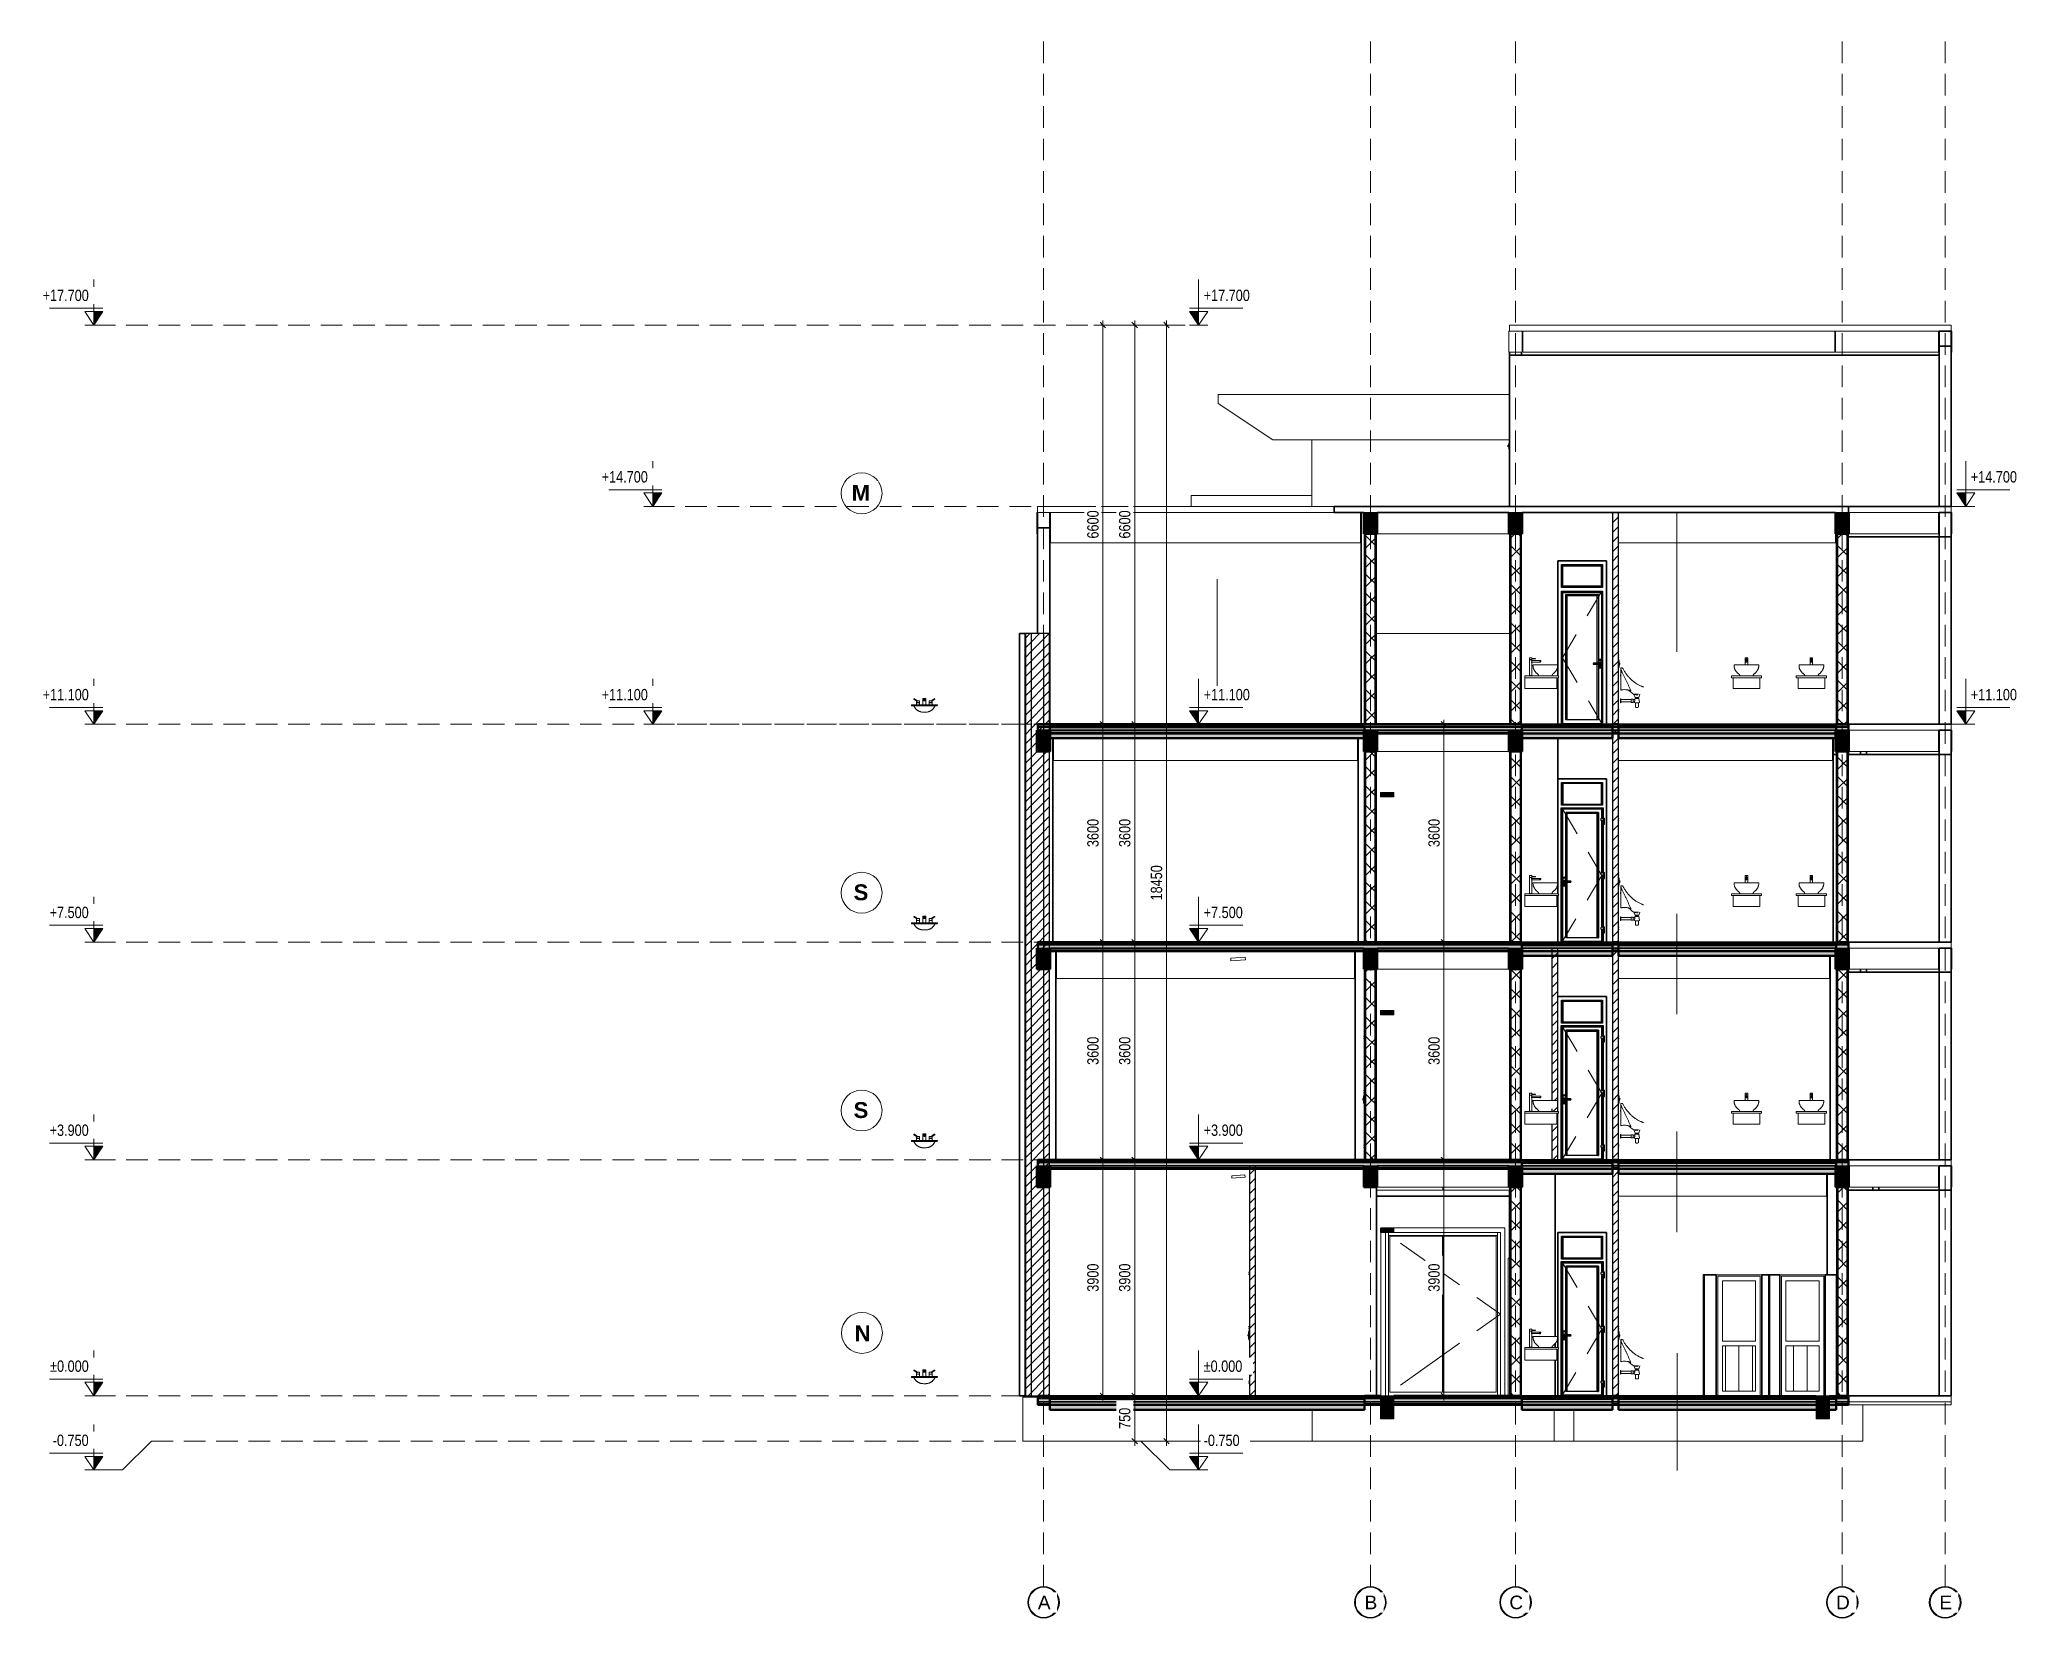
# Model space of a CAD drawing. Header units: millimetres. Extents: x -16591 to 16289, y -3677 to 22415.
import ezdxf

# ---------------------------------------------------------------- set-up
doc = ezdxf.new("R2010")
doc.units = ezdxf.units.MM
doc.linetypes.add('Centre', pattern=[2381.25, 476.25, -357.1875, 1190.625, -357.1875])
doc.linetypes.add('Hidden', pattern=[535.78125, 357.1875, -178.59375])
for name, color, linetype, lineweight in [('A-ANNO-DIMS', 211, 'Continuous', 9), ('A-ANNO-DIMS-75', 211, 'Continuous', 9), ('A-ANNO-NOTE', 131, 'Continuous', 9), ('A-DETL', 90, 'Continuous', 18), ('A-DETL-GENF', 92, 'Continuous', 18), ('A-DOOR', 31, 'Continuous', 25), ('A-DOOR-FRAM', 31, 'Continuous', 18), ('A-DOOR-GLAZ', 31, 'Continuous', 18), ('A-FLOR', 192, 'Continuous', 18), ('A-FLOR-LEVL', 51, 'Continuous', 9), ('A-FLOR-MCUT', 51, 'Continuous', 50), ('A-FLOR-PATT', 8, 'Continuous', 50), ('A-GLAZ', 151, 'Continuous', 25), ('A-WALL', 113, 'Continuous', 35), ('A-WALL-PATT', 111, 'Continuous', 25), ('G-IMPT', 8, 'Continuous', 18), ('P-SANR-FIXT', 6, 'Continuous', 18), ('S-BEAM', 12, 'Continuous', 18), ('S-COLS', 52, 'Continuous', 35), ('S-FNDN', 32, 'Continuous', 18), ('S-GRID', 1, 'Continuous', 9), ('S-GRID-IDEN', 1, 'Continuous', 9)]:
    doc.layers.add(name, color=color, linetype=linetype, lineweight=lineweight)
doc.styles.add('Arial', font='arial.ttf', dxfattribs={"width": 0.8, "height": 187.5})
doc.styles.add('Arial_1', font='arial.ttf', dxfattribs={"height": 225})
doc.styles.add('Arial_B', font='arialbd.ttf', dxfattribs={"height": 262.5})
doc.dimstyles.new('kt_nam', dxfattribs={"dimscale": 304.8, "dimtxt": 191.298637, "dimasz": 0.295276, "dimexe": 0.492126, "dimexo": 0.0625, "dimgap": 0.049213, "dimtad": 1, "dimdec": 0, "dimzin": 0, "dimdsep": 46, "dimtxsty": 'Arial', "dimblk1": 'OBLIQUE', "dimblk2": 'OBLIQUE', "dimsah": 1, "dimcen": 0.09, "dimdle": 0.246063, "dimazin": 0, "dimtfac": 1, "dimtdec": 4, "dimtix": 1, "dimtmove": 0, "dimatfit": 3, "dimfxl": 1.968504, "dimfxlon": 1, "dimtvp": 1, "dimtfill": 1, "dimtolj": 1, "dimtzin": 0, "dimarcsym": 2})
pattern_1 = [(45, (15767.21, 6000.71), (-79.5495, 79.5495), [])]
pattern_2 = [(0, (15767.206, 6000.71), (304.8, 76.2), [25.146, -203.454, 25.146, -203.454, -1219.2]), (0, (15767.206, 6000.71), (304.8, 76.2), [-457.2, 25.146, -432.054, 25.146, -203.454, -533.4]), (0, (15767.206, 6000.71), (304.8, 76.2), [-1143, 25.146, -127.254, 25.146, -355.854]), (120, (15881.506, 6038.81), (-218.39114, 225.86454), [25.146, -203.454, 25.146, -203.454, -1219.2]), (120, (15881.506, 6038.81), (-218.39114, 225.86454), [-457.2, 25.146, -432.054, 25.146, -203.454, -533.4]), (120, (15881.506, 6038.81), (-218.39114, 225.86454), [-1143, 25.146, -127.254, 25.146, -355.854]), (240, (15919.606, 6191.21), (-86.40886, -302.06454), [25.146, -203.454, 25.146, -203.454, -1219.2]), (240, (15919.606, 6191.21), (-86.40886, -302.06454), [-457.2, 25.146, -432.054, 25.146, -203.454, -533.4]), (240, (15919.606, 6191.21), (-86.40886, -302.06454), [-1143, 25.146, -127.254, 25.146, -355.854])]
pattern_3 = [(45, (15767.2, 6000.7), (-159.099, 159.099), []), (135, (15767.2, 6000.7), (-159.099, -159.099), [])]
pattern_4 = [(90, (15767.2, 6000.7), (-225, 1e-14), [])]

# ---------------------------------------------------------------- blocks, each defined once
blk = doc.blocks.new('Sink - Cloakroom - 440 x 350mm-2348746-MẶT CẮT 4-4')
at = {"layer": 'P-SANR-FIXT'}
for p, q in [((-2144, 415), (-2095, 383)), ((-2082, 388), (-2135, 423)), ((-2099, 386), (-2099, 358)), ((-2049, 358), (-2099, 358)), ((-2099, 355), (-2099, 320)), ((-2099, 355), (-2049, 355)), ((-2097, 358), (-2097, 355)), ((-2049, 388), (-2086, 388)), ((-2051, 355), (-2051, 358)), ((-2049, 358), (-2049, 388)), ((-2049, 320), (-2049, 355)), ((-1995, 428), (-1995, 398)), ((-1945, 428), (-1995, 428)), ((-1985, 398), (-1995, 398)), ((-1995, 395), (-1995, 320)), ((-1995, 395), (-1985, 395)), ((-1993, 398), (-1993, 395)), ((-1985, 411), (-1985, 397)), ((-1985, 403), (-1985, 400)), ((-1956, 395), (-1945, 395)), ((-1955, 397), (-1955, 411)), ((-1955, 400), (-1955, 403)), ((-1945, 398), (-1955, 398)), ((-1947, 395), (-1947, 398)), ((-1945, 398), (-1945, 428)), ((-1945, 320), (-1945, 395)), ((-1894, 388), (-1894, 358)), ((-1857, 388), (-1894, 388)), ((-1844, 358), (-1894, 358)), ((-1894, 355), (-1894, 320)), ((-1894, 355), (-1844, 355)), ((-1892, 358), (-1892, 355)), ((-1808, 423), (-1861, 388)), ((-1848, 383), (-1799, 415)), ((-1846, 355), (-1846, 358)), ((-1844, 358), (-1844, 386)), ((-1844, 320), (-1844, 355)), ((-2186, 315), (-2183, 306)), ((-2181, 320), (-2181, 304)), ((-2174, 320), (-2181, 320)), ((-2174, 320), (-2181, 320)), ((-2181, 304), (-2174, 304)), ((-2181, 304), (-2174, 304)), ((-2170, 320), (-2174, 320)), ((-2170, 320), (-2174, 320)), ((-2174, 304), (-2011, 304)), ((-2174, 304), (-2160, 304)), ((-2156, 304), (-2133, 304)), ((-2133, 304), (-2103, 304)), ((-2095, 304), (-2060, 304)), ((-2060, 304), (-2021, 304)), ((-2011, 304), (-1970, 304)), ((-2008, 304), (-1970, 304)), ((-1970, 320), (-1993, 320)), ((-1970, 320), (-1993, 320)), ((-1970, 200), (-1988, 200)), ((-1970, 200), (-1976, 200)), ((-1947, 320), (-1970, 320)), ((-1947, 320), (-1970, 320)), ((-1970, 305), (-1970, 304)), ((-1970, 305), (-1970, 304)), ((-1970, 304), (-1932, 304)), ((-1970, 304), (-1929, 304)), ((-1952, 200), (-1970, 200)), ((-1964, 200), (-1970, 200)), ((-1929, 304), (-1766, 304)), ((-1919, 304), (-1880, 304)), ((-1880, 304), (-1845, 304)), ((-1837, 304), (-1807, 304)), ((-1807, 304), (-1785, 304)), ((-1780, 304), (-1766, 304)), ((-1766, 320), (-1770, 320)), ((-1766, 320), (-1770, 320)), ((-1759, 320), (-1766, 320)), ((-1766, 320), (-1759, 320)), ((-1766, 304), (-1759, 304)), ((-1766, 304), (-1759, 304)), ((-1759, 304), (-1759, 320)), ((-1757, 306), (-1754, 315))]:
    blk.add_line(p, q, dxfattribs=at)
at = {"layer": 'P-SANR-FIXT', "flags": 128}
for points in [[(-2135, 423), (-2136, 423), (-2137, 424), (-2138, 424), (-2139, 424), (-2140, 423), (-2141, 423), (-2142, 422), (-2143, 422), (-2144, 421), (-2145, 420), (-2145, 419)], [(-2145, 419), (-2145, 418), (-2145, 417), (-2145, 417), (-2145, 416), (-2144, 415), (-2143, 415), (-2142, 415), (-2141, 415), (-2140, 415), (-2139, 415), (-2138, 415), (-2137, 416), (-2136, 417), (-2135, 417), (-2135, 418), (-2134, 419)], [(-2134, 419), (-2134, 420), (-2134, 421), (-2134, 422), (-2135, 422), (-2135, 423)], [(-1955, 412), (-1955, 413), (-1956, 415), (-1957, 416), (-1958, 418), (-1960, 419), (-1962, 420), (-1967, 421), (-1973, 421), (-1976, 421), (-1979, 420), (-1981, 418), (-1983, 417), (-1984, 416), (-1984, 415), (-1985, 413), (-1985, 412)], [(-1985, 403), (-1985, 410), (-1985, 411)], [(-1985, 411), (-1985, 410), (-1985, 403)], [(-1955, 400), (-1955, 402), (-1956, 403), (-1958, 405), (-1959, 406), (-1962, 407), (-1964, 408), (-1967, 408), (-1970, 408), (-1973, 408), (-1976, 408), (-1978, 407), (-1981, 406), (-1983, 405), (-1984, 403), (-1985, 402), (-1985, 400)], [(-1985, 400), (-1985, 399), (-1984, 397), (-1983, 396), (-1981, 395), (-1978, 394), (-1976, 393), (-1973, 393), (-1970, 393), (-1967, 393), (-1964, 393), (-1962, 394), (-1959, 395), (-1958, 396), (-1956, 397), (-1955, 399), (-1955, 400)], [(-1955, 411), (-1955, 410), (-1955, 403)], [(-1955, 403), (-1955, 410), (-1955, 411)], [(-1808, 423), (-1808, 422), (-1809, 422), (-1809, 421), (-1809, 420), (-1809, 419)], [(-1809, 419), (-1809, 418), (-1808, 417), (-1807, 417), (-1806, 416), (-1805, 415), (-1804, 415), (-1803, 415), (-1802, 415), (-1801, 415), (-1800, 415), (-1799, 415), (-1799, 416), (-1798, 417), (-1798, 417), (-1798, 418), (-1798, 419)], [(-1798, 419), (-1799, 420), (-1799, 421), (-1800, 422), (-1801, 422), (-1802, 423), (-1803, 423), (-1804, 424), (-1805, 424), (-1806, 424), (-1807, 423), (-1808, 423)], [(-2186, 315), (-2186, 315), (-2186, 315), (-2186, 315), (-2186, 316), (-2186, 316), (-2186, 316), (-2186, 316), (-2186, 316), (-2186, 316), (-2186, 317), (-2186, 317), (-2186, 317), (-2186, 317), (-2186, 317), (-2186, 317), (-2186, 317), (-2186, 318), (-2186, 318), (-2186, 318), (-2185, 318), (-2185, 318), (-2185, 318), (-2185, 318), (-2185, 319), (-2185, 319), (-2185, 319), (-2185, 319), (-2185, 319), (-2185, 319), (-2184, 319), (-2184, 319), (-2184, 319), (-2184, 319), (-2184, 320), (-2184, 320), (-2184, 320), (-2183, 320), (-2183, 320), (-2183, 320), (-2183, 320), (-2183, 320), (-2183, 320), (-2182, 320), (-2182, 320), (-2182, 320), (-2182, 320)], [(-2181, 304), (-2181, 304), (-2181, 304), (-2181, 304), (-2182, 304), (-2182, 304), (-2182, 304), (-2182, 304), (-2182, 304), (-2182, 304), (-2182, 304), (-2182, 304), (-2182, 304), (-2182, 304), (-2182, 304), (-2182, 304), (-2183, 304), (-2183, 304), (-2183, 305), (-2183, 305), (-2183, 305), (-2183, 305), (-2183, 305), (-2183, 305), (-2183, 305), (-2183, 305), (-2183, 305), (-2183, 305), (-2183, 305), (-2183, 305), (-2183, 305), (-2183, 306), (-2183, 306), (-2183, 306)], [(-2182, 320), (-2182, 320), (-2181, 320), (-2180, 320), (-2179, 320)], [(-2175, 320), (-2177, 320), (-2179, 320), (-2180, 320), (-2181, 320), (-2182, 320), (-2182, 320)], [(-1970, 320), (-1978, 320), (-1986, 320), (-1995, 320), (-2003, 320), (-2011, 320), (-2019, 320), (-2027, 320), (-2035, 320), (-2042, 320), (-2050, 320), (-2058, 320), (-2065, 320), (-2072, 320), (-2079, 320), (-2086, 320), (-2093, 320), (-2100, 320), (-2106, 320), (-2112, 320), (-2118, 320), (-2124, 320), (-2130, 320), (-2135, 320), (-2140, 320), (-2145, 320), (-2149, 320), (-2153, 320), (-2157, 320), (-2161, 320), (-2164, 320), (-2167, 320), (-2170, 320), (-2172, 320), (-2174, 320), (-2175, 320)], [(-2035, 207), (-2041, 209), (-2047, 211), (-2053, 213), (-2059, 215), (-2064, 218), (-2070, 221), (-2075, 224), (-2081, 227), (-2086, 230), (-2091, 234), (-2096, 238), (-2101, 242), (-2105, 246), (-2110, 251), (-2114, 256), (-2118, 260), (-2122, 265), (-2125, 270), (-2129, 276), (-2132, 281), (-2135, 287), (-2138, 292), (-2140, 298), (-2143, 304), (-2143, 304)], [(-1988, 200), (-1997, 201), (-2006, 201), (-2015, 203), (-2023, 204), (-2032, 206), (-2035, 207)], [(-1766, 320), (-1768, 320), (-1770, 320), (-1773, 320), (-1776, 320), (-1779, 320), (-1783, 320), (-1787, 320), (-1791, 320), (-1795, 320), (-1800, 320), (-1805, 320), (-1810, 320), (-1816, 320), (-1821, 320), (-1827, 320), (-1834, 320), (-1840, 320), (-1847, 320), (-1853, 320), (-1860, 320), (-1867, 320), (-1875, 320), (-1882, 320), (-1890, 320), (-1897, 320), (-1905, 320), (-1913, 320), (-1921, 320), (-1929, 320), (-1937, 320), (-1945, 320), (-1953, 320), (-1962, 320), (-1970, 320), (-1970, 320)], [(-1970, 306), (-1970, 310), (-1970, 315)], [(-1905, 207), (-1914, 205), (-1923, 203), (-1932, 202), (-1941, 201), (-1949, 200), (-1952, 200)], [(-1797, 304), (-1800, 298), (-1802, 292), (-1805, 287), (-1808, 281), (-1811, 276), (-1815, 271), (-1818, 266), (-1822, 261), (-1826, 256), (-1830, 251), (-1835, 247), (-1839, 242), (-1844, 238), (-1849, 234), (-1854, 231), (-1859, 227), (-1864, 224), (-1870, 221), (-1876, 218), (-1881, 215), (-1887, 213), (-1893, 211), (-1899, 209), (-1905, 207), (-1905, 207)], [(-1758, 320), (-1758, 320), (-1759, 320), (-1760, 320), (-1761, 320), (-1763, 320), (-1766, 320)], [(-1761, 320), (-1760, 320), (-1759, 320), (-1758, 320), (-1758, 320)], [(-1757, 306), (-1757, 306), (-1757, 306), (-1757, 305), (-1757, 305), (-1757, 305), (-1757, 305), (-1757, 305), (-1757, 305), (-1757, 305), (-1757, 305), (-1757, 305), (-1757, 305), (-1757, 305), (-1757, 305), (-1757, 305), (-1758, 304), (-1758, 304), (-1758, 304), (-1758, 304), (-1758, 304), (-1758, 304), (-1758, 304), (-1758, 304), (-1758, 304), (-1758, 304), (-1758, 304), (-1758, 304), (-1759, 304), (-1759, 304), (-1759, 304), (-1759, 304), (-1759, 304), (-1759, 304)], [(-1758, 320), (-1758, 320), (-1758, 320), (-1758, 320), (-1757, 320), (-1757, 320), (-1757, 320), (-1757, 320), (-1757, 320), (-1757, 320), (-1757, 320), (-1756, 320), (-1756, 320), (-1756, 319), (-1756, 319), (-1756, 319), (-1756, 319), (-1756, 319), (-1755, 319), (-1755, 319), (-1755, 319), (-1755, 319), (-1755, 319), (-1755, 318), (-1755, 318), (-1755, 318), (-1755, 318), (-1755, 318), (-1754, 318), (-1754, 318), (-1754, 317), (-1754, 317), (-1754, 317), (-1754, 317), (-1754, 317), (-1754, 317), (-1754, 317), (-1754, 316), (-1754, 316), (-1754, 316), (-1754, 316), (-1754, 316), (-1754, 316), (-1754, 315), (-1754, 315), (-1754, 315), (-1754, 315)]]:
    blk.add_lwpolyline(points, dxfattribs=at)
at = {"layer": 'P-SANR-FIXT'}
for points, knots in [([(-2094, 383), (-2094, 383), (-2094, 382), (-2093, 382), (-2093, 382), (-2092, 382), (-2091, 382), (-2090, 382), (-2090, 382), (-2090, 383), (-2089, 383), (-2089, 383), (-2089, 383), (-2088, 383), (-2088, 383), (-2088, 384), (-2088, 384), (-2087, 384), (-2087, 384), (-2087, 385), (-2086, 385), (-2086, 385), (-2086, 385), (-2086, 386), (-2086, 386), (-2086, 387), (-2086, 387)], [-0.6666667, -0.6666667, -0.6666667, -0.6666667, -0.6388889, -0.6111111, -0.5555556, -0.4444444, -0.4166667, -0.3888889, -0.3611111, -0.3333333, -0.3194444, -0.3055556, -0.2777778, -0.25, -0.2361111, -0.2222222, -0.2083333, -0.1944444, -0.1666667, -0.1388889, -0.125, -0.1111111, -0.0972222, -0.0833333, -0.0555556, 0, 0, 0, 0]), ([(-1985, 395), (-1984, 394), (-1984, 394), (-1983, 393), (-1983, 392), (-1982, 392), (-1981, 391), (-1981, 391), (-1980, 391), (-1980, 390), (-1979, 390), (-1979, 390), (-1978, 389), (-1976, 389), (-1972, 388), (-1968, 388), (-1964, 389), (-1962, 389), (-1961, 390), (-1960, 390), (-1960, 391), (-1959, 391), (-1959, 391), (-1958, 392), (-1957, 392), (-1957, 393), (-1956, 394), (-1956, 394), (-1956, 395)], [-1, -1, -1, -1, -0.95, -0.925, -0.9, -0.875, -0.85, -0.825, -0.8125, -0.8, -0.775, -0.75, -0.725, -0.7, -0.6, -0.4, -0.3, -0.25, -0.225, -0.2, -0.1875, -0.175, -0.15, -0.125, -0.1, -0.075, -0.05, 0, 0, 0, 0]), ([(-1857, 387), (-1857, 387), (-1857, 386), (-1857, 386), (-1857, 385), (-1857, 385), (-1857, 385), (-1856, 385), (-1856, 384), (-1856, 384), (-1856, 384), (-1855, 384), (-1855, 383), (-1855, 383), (-1855, 383), (-1854, 383), (-1854, 383), (-1854, 383), (-1853, 382), (-1853, 382), (-1852, 382), (-1851, 382), (-1850, 382), (-1850, 382), (-1849, 382), (-1849, 383), (-1849, 383)], [-1, -1, -1, -1, -0.9444444, -0.9166667, -0.9027778, -0.8888889, -0.875, -0.8611111, -0.8333333, -0.8055556, -0.7916667, -0.7777778, -0.7638889, -0.75, -0.7222222, -0.6944444, -0.6805556, -0.6666667, -0.6388889, -0.6111111, -0.5555556, -0.4444444, -0.4166667, -0.3888889, -0.3611111, -0.3333333, -0.3333333, -0.3333333, -0.3333333]), ([(-1970, 315), (-1970, 316), (-1970, 317), (-1970, 319), (-1970, 320), (-1970, 320), (-1970, 320), (-1970, 320)], [-1, -1, -1, -1, -0.75, -0.5, -0.25, -0.125, 0, 0, 0, 0])]:
    blk.add_open_spline(points, degree=3, knots=knots, dxfattribs=at)
for points in [[(-2086, 387), (-2086, 387), (-2086, 388), (-2086, 388), (-2086, 388)], [(-2086, 388), (-2085, 388), (-2085, 388), (-2084, 388)], [(-1985, 397), (-1985, 397), (-1985, 396), (-1985, 395), (-1985, 395)], [(-1955, 395), (-1955, 395), (-1955, 396), (-1955, 397), (-1955, 397)], [(-1859, 388), (-1858, 388), (-1858, 388), (-1857, 388)], [(-1857, 388), (-1857, 388), (-1857, 388), (-1857, 387), (-1857, 387)], [(-1970, 304), (-1970, 304), (-1970, 305), (-1970, 305), (-1970, 306)], [(-1970, 304), (-1970, 304), (-1970, 304), (-1970, 304)]]:
    blk.add_open_spline(points, degree=3, dxfattribs=at)
blk = doc.blocks.new('Cua_Chong_Chay_D7_1Canh - D7_1200x2200-2407364-MẶT CẮT 4-4')
at = {"layer": 'A-DOOR-FRAM'}
for p in [(7675, 0), (7700, 2275)]:
    blk.add_line(p, (7675, 2275), dxfattribs=at)
blk = doc.blocks.new('CỬA 1 CÁNH EROWINDOW_có ô chết_ - D5_800x2200-2361260-MẶT CẮT 4-4')
at = {"layer": 'A-DOOR'}
for p, q in [((9503, 2050), (9500, 2050)), ((9503, 2050), (9500, 2050)), ((9500, 2002), (9503, 2002)), ((9500, 2002), (9503, 2002)), ((9503, 2050), (9503, 2040)), ((9503, 2049), (9503, 2050)), ((9503, 2012), (9503, 2040)), ((9503, 2012), (9503, 2002)), ((9503, 2002), (9503, 2003)), ((9503, 1150), (9500, 1150)), ((9503, 1150), (9500, 1150)), ((9500, 1102), (9503, 1102)), ((9500, 1102), (9503, 1102)), ((9506, 1075), (9500, 1075)), ((9503, 1150), (9503, 1140)), ((9503, 1149), (9503, 1150)), ((9503, 1112), (9503, 1140)), ((9503, 1112), (9503, 1102)), ((9503, 1102), (9503, 1103)), ((9506, 1055), (9506, 1075)), ((9506, 1055), (9506, 945)), ((9512, 1015), (9506, 1015)), ((9512, 1000), (9512, 1015)), ((9512, 985), (9512, 1000)), ((9523, 991), (9523, 1008)), ((9523, 991), (9523, 992)), ((9500, 925), (9506, 925)), ((9506, 985), (9512, 985)), ((9506, 925), (9506, 945)), ((9503, 250), (9500, 250)), ((9503, 250), (9500, 250)), ((9500, 202), (9503, 202)), ((9500, 202), (9503, 202)), ((9503, 250), (9503, 240)), ((9503, 249), (9503, 250)), ((9503, 212), (9503, 240)), ((9503, 212), (9503, 202)), ((9503, 202), (9503, 203))]:
    blk.add_line(p, q, dxfattribs=at)
for points in [[(9512, 1009), (9512, 1009), (9512, 1009), (9512, 1010)], [(9513, 1011), (9514, 1012), (9515, 1013), (9517, 1013), (9517, 1013)], [(9513, 989), (9514, 988), (9515, 987), (9517, 987), (9517, 987)], [(9517, 1013), (9518, 1013), (9520, 1013), (9521, 1012), (9522, 1011)], [(9517, 987), (9518, 987), (9520, 987), (9521, 988), (9522, 989)], [(9522, 1010), (9523, 1009), (9523, 1009), (9523, 1009)]]:
    blk.add_open_spline(points, degree=3, dxfattribs=at)
blk = doc.blocks.new('CỬA 1 CÁNH EROWINDOW_có ô chết_ - D5_800x2200-V1-MẶT CẮT 4-4')
at = {"layer": 'A-DOOR'}
for p, q in [((8561, 2639), (9239, 2639)), ((8561, 2261), (8561, 2639)), ((8561, 2261), (8561, 2639)), ((8561, 2639), (9239, 2639)), ((9239, 2639), (9239, 2261)), ((9239, 2639), (9239, 2261)), ((8571, 2629), (8581, 2619)), ((8571, 2629), (8571, 2271)), ((9229, 2629), (8571, 2629)), ((9219, 2619), (8581, 2619)), ((8581, 2619), (8581, 2281)), ((9219, 2619), (9229, 2629)), ((9219, 2281), (9219, 2619)), ((9229, 2271), (9229, 2629)), ((8553, 2220), (9247, 2220)), ((8553, 2220), (8563, 2210)), ((8553, 15), (8553, 2220)), ((9239, 2261), (8561, 2261)), ((9239, 2261), (8561, 2261)), ((9237, 2210), (8563, 2210)), ((8563, 2210), (8563, 15)), ((8581, 2281), (8571, 2271)), ((8571, 2271), (9229, 2271)), ((8573, 2200), (9227, 2200)), ((8573, 15), (8573, 2200)), ((9227, 2200), (8573, 2200)), ((8573, 2200), (8573, 15)), ((8581, 2281), (9219, 2281)), ((8629, 1013), (8629, 2144)), ((9171, 2144), (8629, 2144)), ((8629, 1013), (8629, 2144)), ((8629, 2144), (9171, 2144)), ((8649, 2124), (8639, 2134)), ((8639, 2134), (8639, 1008)), ((8639, 2134), (9161, 2134)), ((8649, 2124), (8649, 1008)), ((9151, 2124), (8649, 2124)), ((9151, 2124), (9161, 2134)), ((9151, 71), (9151, 2124)), ((9161, 2134), (9161, 71)), ((9171, 71), (9171, 2144)), ((9171, 2144), (9171, 71)), ((9217, 2012), (9217, 2040)), ((9219, 2281), (9229, 2271)), ((9227, 2200), (9227, 2050)), ((9227, 2050), (9227, 2200)), ((9227, 2050), (9267, 2050)), ((9267, 2002), (9227, 2002)), ((9227, 2002), (9227, 1150)), ((9227, 1150), (9227, 2002)), ((9247, 2220), (9237, 2210)), ((9237, 2210), (9237, 2050)), ((9237, 2002), (9237, 1150)), ((9247, 2220), (9247, 2050)), ((9247, 2050), (9247, 2002)), ((9247, 2002), (9247, 1150)), ((9247, 1998), (9247, 1950)), ((9247, 1998), (9267, 1998)), ((9249, 2002), (9249, 1998)), ((9264, 1998), (9264, 2002)), ((9267, 2002), (9267, 2050)), ((9267, 1950), (9267, 1998)), ((9247, 1950), (9267, 1950)), ((8583, 1055), (8583, 945)), ((8629, 1013), (8603, 1013)), ((8628, 1009), (8603, 1009)), ((8603, 991), (8628, 991)), ((8603, 987), (8629, 987)), ((8623, 1013), (8623, 1055)), ((8623, 945), (8623, 987)), ((8638, 1004), (8628, 1009)), ((8628, 991), (8638, 996)), ((8639, 1008), (8629, 1013)), ((8629, 987), (8639, 992)), ((8629, 71), (8629, 987)), ((8629, 71), (8629, 987)), ((8709, 1004), (8638, 1004)), ((8638, 996), (8709, 996)), ((8709, 1008), (8639, 1008)), ((8639, 992), (8709, 992)), ((8639, 992), (8639, 71)), ((8649, 992), (8649, 71)), ((9217, 1112), (9217, 1140)), ((9227, 1150), (9267, 1150)), ((9267, 1102), (9227, 1102)), ((9227, 1102), (9227, 250)), ((9227, 250), (9227, 1102)), ((9237, 1102), (9237, 250)), ((9247, 1150), (9247, 1102)), ((9247, 1102), (9247, 250)), ((9247, 1098), (9247, 1050)), ((9247, 1098), (9267, 1098)), ((9247, 1050), (9267, 1050)), ((9249, 1102), (9249, 1098)), ((9264, 1098), (9264, 1102)), ((9267, 1102), (9267, 1150)), ((9267, 1050), (9267, 1098)), ((8599, 960), (8599, 971)), ((8600, 953), (8600, 958)), ((8600, 958), (8600, 953)), ((8601, 973), (8605, 973)), ((8606, 958), (8606, 953)), ((8606, 953), (8606, 958)), ((8607, 971), (8607, 960)), ((8563, 15), (8553, 15)), ((8561, 0), (8561, 15)), ((8563, 15), (8573, 15)), ((8573, 15), (9227, 15)), ((8581, 15), (8581, 0)), ((8639, 71), (8629, 71)), ((9171, 71), (8629, 71)), ((9161, 71), (9171, 71)), ((9217, 212), (9217, 240)), ((9219, 15), (9219, 0)), ((9227, 250), (9267, 250)), ((9267, 202), (9227, 202)), ((9227, 202), (9227, 15)), ((9227, 15), (9227, 202)), ((9237, 15), (9227, 15)), ((9237, 202), (9237, 15)), ((9247, 15), (9237, 15)), ((9239, 15), (9239, 0)), ((9247, 250), (9247, 202)), ((9247, 202), (9247, 15)), ((9247, 198), (9247, 150)), ((9247, 198), (9267, 198)), ((9247, 150), (9267, 150)), ((9249, 202), (9249, 198)), ((9264, 198), (9264, 202)), ((9267, 202), (9267, 250)), ((9267, 150), (9267, 198))]:
    blk.add_line(p, q, dxfattribs=at)
at = {"layer": 'A-DOOR', "linetype": 'Centre', "lineweight": 18}
for p, q in [((8573, 2200), (9227, 1100)), ((9227, 1100), (8573, 15))]:
    blk.add_line(p, q, dxfattribs=at)
at = {"layer": 'A-DOOR', "flags": 128}
for points in [[(8603, 1013), (8602, 1013), (8602, 1013), (8601, 1013), (8601, 1013), (8600, 1013), (8600, 1013), (8599, 1012), (8599, 1012), (8598, 1012), (8598, 1012), (8597, 1012), (8597, 1012), (8597, 1011), (8596, 1011), (8596, 1011), (8595, 1010), (8595, 1010), (8594, 1010), (8594, 1009), (8594, 1009), (8593, 1009), (8593, 1008), (8593, 1008), (8592, 1007), (8592, 1007), (8592, 1007), (8592, 1006), (8591, 1006), (8591, 1005), (8591, 1005), (8591, 1004), (8591, 1004), (8590, 1003), (8590, 1003), (8590, 1002), (8590, 1002), (8590, 1001), (8590, 1001), (8590, 1000), (8590, 1000), (8590, 999), (8590, 999), (8590, 998), (8590, 998), (8590, 997), (8590, 997), (8591, 996), (8591, 996), (8591, 995), (8591, 995), (8591, 994), (8592, 994), (8592, 993), (8592, 993), (8592, 992), (8593, 992), (8593, 992), (8593, 991), (8594, 991), (8594, 990), (8595, 990), (8595, 990), (8595, 989), (8596, 989), (8596, 989), (8597, 989), (8597, 988), (8598, 988), (8598, 988), (8599, 988), (8599, 988), (8600, 987), (8600, 987), (8601, 987), (8601, 987), (8602, 987), (8602, 987), (8603, 987), (8603, 987)], [(8709, 992), (8709, 992), (8710, 992), (8710, 992), (8710, 992), (8711, 992), (8711, 992), (8711, 992), (8712, 992), (8712, 993), (8712, 993), (8712, 993), (8713, 993), (8713, 993), (8713, 993), (8714, 993), (8714, 994), (8714, 994), (8714, 994), (8715, 994), (8715, 994), (8715, 995), (8715, 995), (8715, 995), (8716, 995), (8716, 996), (8716, 996), (8716, 996), (8716, 997), (8716, 997), (8716, 997), (8717, 997), (8717, 998), (8717, 998), (8717, 998), (8717, 999), (8717, 999), (8717, 999), (8717, 1000), (8717, 1000), (8717, 1000), (8717, 1001), (8717, 1001), (8717, 1001), (8717, 1002), (8717, 1002), (8717, 1002), (8717, 1002), (8717, 1003), (8716, 1003), (8716, 1003), (8716, 1004), (8716, 1004), (8716, 1004), (8716, 1004), (8715, 1005), (8715, 1005), (8715, 1005), (8715, 1005), (8715, 1006), (8714, 1006), (8714, 1006), (8714, 1006), (8714, 1007), (8713, 1007), (8713, 1007), (8713, 1007), (8713, 1007), (8712, 1007), (8712, 1007), (8712, 1008), (8711, 1008), (8711, 1008), (8711, 1008), (8710, 1008), (8710, 1008), (8710, 1008), (8709, 1008), (8709, 1008), (8709, 1008)]]:
    blk.add_lwpolyline(points, dxfattribs=at)
at = {"layer": 'A-DOOR'}
for centre, radius, start, end in [((9227, 2040), 10, 90, 180), ((9227, 2040), 10, 150, 180), ((9227, 2012), 10, 180, 270), ((9227, 2012), 10, 195, 225), ((8603, 1055), 20, 0, 180), ((8603, 1000), 15, 59.6784, 180), ((8603, 1000), 15, 180, 300.3216), ((8603, 1000), 15, 129.4693, 135), ((8603, 1000), 15, 225, 230.5307), ((8603, 1000), 8.66, 90, 270), ((8603, 1000), 15, 114.4972, 120), ((8603, 1000), 15, 240, 245.5028), ((8603, 1000), 15, 99.6105, 105), ((8603, 1063), 3, 360, 180), ((8603, 1063), 3, 180, 0), ((8603, 1000), 3.02, 0, 180), ((8603, 1000), 3.02, 180, 0), ((8603, 1000), 15, 84.7698, 90), ((8603, 1000), 3.02, 30, 45), ((8603, 1000), 3.02, 315, 330), ((8603, 1000), 15, 69.9569, 75), ((8709, 1000), 3.66, 270, 90), ((9227, 1140), 10, 90, 180), ((9227, 1140), 10, 150, 180), ((9227, 1112), 10, 180, 270), ((9227, 1112), 10, 195, 225), ((8603, 945), 20, 180, 360), ((8603, 1000), 15, 255, 260.3895), ((8601, 971), 2.04, 90, 180), ((8600, 960), 1.99, 180, 268.9596), ((8600, 960), 1.99, 224.4798, 268.9596), ((8603, 938), 3, 0, 180), ((8603, 938), 3, 180, 0), ((8603, 953), 2.5, 180, 0), ((8603, 1000), 15, 270, 275.2302), ((8605, 971), 2.04, 0, 90), ((8606, 960), 1.99, 271.0404, 0), ((8606, 960), 1.99, 271.0404, 315.5202), ((8603, 1000), 15, 285, 290.0431), ((9227, 240), 10, 90, 180), ((9227, 240), 10, 150, 180), ((9227, 212), 10, 180, 270), ((9227, 212), 10, 195, 225)]:
    blk.add_arc(centre, radius, start, end, dxfattribs=at)
for points in [[(8629, 1013), (8629, 1013), (8629, 1013), (8628, 1011), (8628, 1009), (8628, 1009)], [(8629, 987), (8629, 987), (8629, 987), (8628, 989), (8628, 991), (8628, 991)], [(8639, 1008), (8639, 1008), (8639, 1008), (8638, 1006), (8638, 1004), (8638, 1004)], [(8639, 992), (8639, 992), (8639, 992), (8638, 994), (8638, 996), (8638, 996)]]:
    blk.add_open_spline(points, degree=3, dxfattribs=at)
blk = doc.blocks.new('M_Concrete-Rectangular-Column - COT250X350-2391829-MẶT CẮT 4-4')
at = {"layer": 'S-COLS'}
blk.add_line((12950, 3670), (12950, 2000), dxfattribs=at)
blk = doc.blocks.new('M_Concrete-Rectangular-Column - COT200X200-2391828-MẶT CẮT 4-4')
at = {"layer": 'S-COLS'}
for p, q in [((14800, 3800), (15000, 3800)), ((14800, 3800), (14800, 0)), ((15000, 3800), (15000, 0)), ((15000, 0), (14800, 0))]:
    blk.add_line(p, q, dxfattribs=at)
blk = doc.blocks.new('CỬA 1 CÁNH EROWINDOW_có ô chết_ - D5_800x2200-2361511-MẶT CẮT 4-4')
at = {"layer": 'A-DOOR'}
for p, q in [((3400, 2050), (3397, 2050)), ((3400, 2050), (3397, 2050)), ((3397, 2040), (3397, 2050)), ((3397, 2050), (3397, 2049)), ((3397, 2040), (3397, 2012)), ((3397, 2002), (3397, 2012)), ((3397, 2003), (3397, 2002)), ((3397, 2002), (3400, 2002)), ((3397, 2002), (3400, 2002)), ((3377, 1008), (3377, 991)), ((3377, 992), (3377, 991)), ((3394, 1015), (3388, 1015)), ((3388, 1015), (3388, 1000)), ((3388, 1000), (3388, 985)), ((3400, 1075), (3394, 1075)), ((3394, 1075), (3394, 1055)), ((3394, 945), (3394, 1055)), ((3400, 1150), (3397, 1150)), ((3400, 1150), (3397, 1150)), ((3397, 1140), (3397, 1150)), ((3397, 1150), (3397, 1149)), ((3397, 1140), (3397, 1112)), ((3397, 1102), (3397, 1112)), ((3397, 1103), (3397, 1102)), ((3397, 1102), (3400, 1102)), ((3397, 1102), (3400, 1102)), ((3388, 985), (3394, 985)), ((3394, 945), (3394, 925)), ((3394, 925), (3400, 925)), ((3400, 250), (3397, 250)), ((3400, 250), (3397, 250)), ((3397, 240), (3397, 250)), ((3397, 250), (3397, 249)), ((3397, 240), (3397, 212)), ((3397, 202), (3397, 212)), ((3397, 203), (3397, 202)), ((3397, 202), (3400, 202)), ((3397, 202), (3400, 202))]:
    blk.add_line(p, q, dxfattribs=at)
for points in [[(3377, 1009), (3377, 1009), (3377, 1009), (3378, 1010)], [(3378, 1011), (3379, 1012), (3380, 1013), (3382, 1013), (3383, 1013)], [(3378, 989), (3379, 988), (3380, 987), (3382, 987), (3383, 987)], [(3383, 1013), (3383, 1013), (3385, 1013), (3386, 1012), (3387, 1011)], [(3383, 987), (3383, 987), (3385, 987), (3386, 988), (3387, 989)], [(3388, 1010), (3388, 1009), (3388, 1009), (3388, 1009)]]:
    blk.add_open_spline(points, degree=3, dxfattribs=at)
blk = doc.blocks.new('Cua_Kinh_Cuong_Luc_2Canh_Bat2Chieu - D1 - Kính Cường Lực 10mm 2 Cánh-2367817-MẶT CẮT 4-4')
at = {"layer": 'A-DOOR', "linetype": 'Centre', "lineweight": 18}
for q in [(5650, 2700), (5650, 0)]:
    blk.add_line((7550, 1350), q, dxfattribs=at)
at = {"layer": 'A-DOOR-FRAM'}
for p, q in [((5575, 2775), (5575, 2770)), ((7625, 2775), (5575, 2775)), ((5575, 2700), (5575, 0)), ((5650, 0), (5650, 2700)), ((5700, 2700), (5700, 0)), ((5700, 2650), (5700, 2700)), ((7500, 2650), (5700, 2650)), ((5789, 2700), (7550, 2700)), ((7500, 0), (7500, 2700)), ((7500, 2700), (7500, 2650)), ((7550, 2700), (7550, 0)), ((7625, 0), (7625, 2775))]:
    blk.add_line(p, q, dxfattribs=at)
at = {"layer": 'A-DOOR-GLAZ'}
for p, q in [((5720, 2640), (6595, 2640)), ((5720, 60), (5720, 2640)), ((6595, 2640), (6595, 60)), ((6605, 2640), (7480, 2640)), ((6605, 60), (6605, 2640)), ((7480, 2640), (7480, 60)), ((6595, 60), (5720, 60)), ((7480, 60), (6605, 60))]:
    blk.add_line(p, q, dxfattribs=at)
blk = doc.blocks.new('CỬA 1 CÁNH EROWINDOW_có ô chết_ - D4_1000x2200-2361184-MẶT CẮT 4-4')
at = {"layer": 'A-DOOR'}
for p, q in [((5300, 5950), (5297, 5950)), ((5300, 5950), (5297, 5950)), ((5297, 5940), (5297, 5950)), ((5297, 5950), (5297, 5949)), ((5297, 5940), (5297, 5912)), ((5297, 5902), (5297, 5912)), ((5297, 5903), (5297, 5902)), ((5297, 5902), (5300, 5902)), ((5297, 5902), (5300, 5902)), ((5300, 4975), (5294, 4975)), ((5294, 4975), (5294, 4955)), ((5294, 4845), (5294, 4955)), ((5300, 5050), (5297, 5050)), ((5300, 5050), (5297, 5050)), ((5297, 5040), (5297, 5050)), ((5297, 5050), (5297, 5049)), ((5297, 5040), (5297, 5012)), ((5297, 5002), (5297, 5012)), ((5297, 5003), (5297, 5002)), ((5297, 5002), (5300, 5002)), ((5297, 5002), (5300, 5002)), ((5277, 4908), (5277, 4905)), ((5277, 4904), (5277, 4891)), ((5277, 4892), (5277, 4891)), ((5294, 4915), (5288, 4915)), ((5288, 4915), (5288, 4900)), ((5288, 4900), (5288, 4885)), ((5288, 4885), (5294, 4885)), ((5294, 4845), (5294, 4825)), ((5294, 4825), (5300, 4825)), ((5300, 4150), (5297, 4150)), ((5300, 4150), (5297, 4150)), ((5297, 4140), (5297, 4150)), ((5297, 4150), (5297, 4149)), ((5297, 4140), (5297, 4112)), ((5297, 4102), (5297, 4112)), ((5297, 4103), (5297, 4102)), ((5297, 4102), (5300, 4102)), ((5297, 4102), (5300, 4102))]:
    blk.add_line(p, q, dxfattribs=at)
for points in [[(5277, 4909), (5277, 4909), (5277, 4909), (5278, 4910)], [(5278, 4911), (5279, 4912), (5280, 4913), (5282, 4913), (5283, 4913)], [(5283, 4913), (5283, 4913), (5285, 4913), (5286, 4912), (5287, 4911)], [(5288, 4910), (5288, 4909), (5288, 4909), (5288, 4909)]]:
    blk.add_open_spline(points, degree=3, dxfattribs=at)
for points, knots in [([(5278, 4889), (5279, 4888), (5280, 4887), (5282, 4887), (5283, 4887)], [0.3884041, 0.3884041, 0.3884041, 0.3884041, 0.6666667, 1, 1, 1, 1]), ([(5283, 4887), (5283, 4887), (5285, 4887), (5286, 4888), (5287, 4889)], [0, 0, 0, 0, 0.3333333, 0.6115959, 0.6115959, 0.6115959, 0.6115959])]:
    blk.add_open_spline(points, degree=3, knots=knots, dxfattribs=at)
blk = doc.blocks.new('CỬA 1 CÁNH EROWINDOW_có ô chết_ - D5_800x2200-V2-MẶT CẮT 4-4')
at = {"layer": 'A-DOOR'}
for p, q in [((8561, 10139), (9239, 10139)), ((8561, 9761), (8561, 10139)), ((8561, 9761), (8561, 10139)), ((8561, 10139), (9239, 10139)), ((8571, 10129), (8581, 10119)), ((8571, 10129), (8571, 9771)), ((9229, 10129), (8571, 10129)), ((9219, 10119), (8581, 10119)), ((8581, 10119), (8581, 9781)), ((9219, 10119), (9229, 10129)), ((9219, 9781), (9219, 10119)), ((9229, 9771), (9229, 10129)), ((9239, 10139), (9239, 9761)), ((9239, 10139), (9239, 9761)), ((8553, 9720), (9247, 9720)), ((8553, 9720), (8563, 9710)), ((8553, 7515), (8553, 9720)), ((9239, 9761), (8561, 9761)), ((9239, 9761), (8561, 9761)), ((9237, 9710), (8563, 9710)), ((8563, 9710), (8563, 7515)), ((8581, 9781), (8571, 9771)), ((8571, 9771), (9229, 9771)), ((8573, 9700), (9227, 9700)), ((8573, 7515), (8573, 9700)), ((9227, 9700), (8573, 9700)), ((8573, 9700), (8573, 7515)), ((8581, 9781), (9219, 9781)), ((8629, 8513), (8629, 9644)), ((9171, 9644), (8629, 9644)), ((8629, 8513), (8629, 9644)), ((8629, 9644), (9171, 9644)), ((8649, 9624), (8639, 9634)), ((8639, 9634), (8639, 8508)), ((8639, 9634), (9161, 9634)), ((8649, 9624), (8649, 8508)), ((9151, 9624), (8649, 9624)), ((9151, 9624), (9161, 9634)), ((9151, 7571), (9151, 9624)), ((9161, 9634), (9161, 7571)), ((9171, 7571), (9171, 9644)), ((9171, 9644), (9171, 7571)), ((9217, 9512), (9217, 9540)), ((9219, 9781), (9229, 9771)), ((9227, 9700), (9227, 9550)), ((9227, 9550), (9227, 9700)), ((9227, 9550), (9267, 9550)), ((9247, 9720), (9237, 9710)), ((9237, 9710), (9237, 9550)), ((9247, 9720), (9247, 9550)), ((9247, 9550), (9247, 9502)), ((9267, 9502), (9267, 9550)), ((9267, 9502), (9227, 9502)), ((9227, 9502), (9227, 8650)), ((9227, 8650), (9227, 9502)), ((9237, 9502), (9237, 8650)), ((9247, 9502), (9247, 8650)), ((9247, 9498), (9247, 9450)), ((9247, 9498), (9267, 9498)), ((9247, 9450), (9267, 9450)), ((9249, 9502), (9249, 9498)), ((9264, 9498), (9264, 9502)), ((9267, 9450), (9267, 9498)), ((8583, 8555), (8583, 8445)), ((8623, 8513), (8623, 8555)), ((9217, 8612), (9217, 8640)), ((9227, 8650), (9267, 8650)), ((9267, 8602), (9227, 8602)), ((9227, 8602), (9227, 7750)), ((9227, 7750), (9227, 8602)), ((9237, 8602), (9237, 7750)), ((9247, 8650), (9247, 8602)), ((9247, 8602), (9247, 7750)), ((9247, 8598), (9247, 8550)), ((9247, 8598), (9267, 8598)), ((9247, 8550), (9267, 8550)), ((9249, 8602), (9249, 8598)), ((9264, 8598), (9264, 8602)), ((9267, 8602), (9267, 8650)), ((9267, 8550), (9267, 8598)), ((8599, 8460), (8599, 8471)), ((8600, 8453), (8600, 8458)), ((8600, 8458), (8600, 8453)), ((8601, 8473), (8605, 8473)), ((8629, 8513), (8603, 8513)), ((8628, 8509), (8603, 8509)), ((8603, 8491), (8628, 8491)), ((8603, 8487), (8629, 8487)), ((8606, 8458), (8606, 8453)), ((8606, 8453), (8606, 8458)), ((8607, 8471), (8607, 8460)), ((8623, 8445), (8623, 8487)), ((8638, 8504), (8628, 8509)), ((8628, 8491), (8638, 8496)), ((8639, 8508), (8629, 8513)), ((8629, 8487), (8639, 8492)), ((8629, 7571), (8629, 8487)), ((8629, 7571), (8629, 8487)), ((8709, 8504), (8638, 8504)), ((8638, 8496), (8709, 8496)), ((8709, 8508), (8639, 8508)), ((8639, 8492), (8709, 8492)), ((8639, 8492), (8639, 7571)), ((8649, 8492), (8649, 7571)), ((8639, 7571), (8629, 7571)), ((9171, 7571), (8629, 7571)), ((9161, 7571), (9171, 7571)), ((9217, 7712), (9217, 7740)), ((9227, 7750), (9267, 7750)), ((9267, 7702), (9227, 7702)), ((9227, 7702), (9227, 7515)), ((9227, 7515), (9227, 7702)), ((9237, 7702), (9237, 7515)), ((9247, 7750), (9247, 7702)), ((9247, 7702), (9247, 7515)), ((9247, 7698), (9247, 7650)), ((9247, 7698), (9267, 7698)), ((9247, 7650), (9267, 7650)), ((9249, 7702), (9249, 7698)), ((9264, 7698), (9264, 7702)), ((9267, 7702), (9267, 7750)), ((9267, 7650), (9267, 7698)), ((8563, 7515), (8553, 7515)), ((8561, 7500), (8561, 7515)), ((8563, 7515), (8573, 7515)), ((8573, 7515), (9227, 7515)), ((8581, 7515), (8581, 7500)), ((9219, 7515), (9219, 7500)), ((9237, 7515), (9227, 7515)), ((9247, 7515), (9237, 7515)), ((9239, 7515), (9239, 7500))]:
    blk.add_line(p, q, dxfattribs=at)
at = {"layer": 'A-DOOR', "linetype": 'Centre', "lineweight": 18}
for p, q in [((8573, 9700), (9227, 8600)), ((9227, 8600), (8573, 7515))]:
    blk.add_line(p, q, dxfattribs=at)
at = {"layer": 'A-DOOR', "flags": 128}
for points in [[(8603, 8513), (8602, 8513), (8602, 8513), (8601, 8513), (8601, 8513), (8600, 8513), (8600, 8513), (8599, 8512), (8599, 8512), (8598, 8512), (8598, 8512), (8597, 8512), (8597, 8512), (8597, 8511), (8596, 8511), (8596, 8511), (8595, 8510), (8595, 8510), (8594, 8510), (8594, 8509), (8594, 8509), (8593, 8509), (8593, 8508), (8593, 8508), (8592, 8507), (8592, 8507), (8592, 8507), (8592, 8506), (8591, 8506), (8591, 8505), (8591, 8505), (8591, 8504), (8591, 8504), (8590, 8503), (8590, 8503), (8590, 8502), (8590, 8502), (8590, 8501), (8590, 8501), (8590, 8500), (8590, 8500), (8590, 8499), (8590, 8499), (8590, 8498), (8590, 8498), (8590, 8497), (8590, 8497), (8591, 8496), (8591, 8496), (8591, 8495), (8591, 8495), (8591, 8494), (8592, 8494), (8592, 8493), (8592, 8493), (8592, 8492), (8593, 8492), (8593, 8492), (8593, 8491), (8594, 8491), (8594, 8490), (8595, 8490), (8595, 8490), (8595, 8489), (8596, 8489), (8596, 8489), (8597, 8489), (8597, 8488), (8598, 8488), (8598, 8488), (8599, 8488), (8599, 8488), (8600, 8487), (8600, 8487), (8601, 8487), (8601, 8487), (8602, 8487), (8602, 8487), (8603, 8487), (8603, 8487)], [(8709, 8492), (8709, 8492), (8710, 8492), (8710, 8492), (8710, 8492), (8711, 8492), (8711, 8492), (8711, 8492), (8712, 8492), (8712, 8493), (8712, 8493), (8712, 8493), (8713, 8493), (8713, 8493), (8713, 8493), (8714, 8493), (8714, 8494), (8714, 8494), (8714, 8494), (8715, 8494), (8715, 8494), (8715, 8495), (8715, 8495), (8715, 8495), (8716, 8495), (8716, 8496), (8716, 8496), (8716, 8496), (8716, 8497), (8716, 8497), (8716, 8497), (8717, 8497), (8717, 8498), (8717, 8498), (8717, 8498), (8717, 8499), (8717, 8499), (8717, 8499), (8717, 8500), (8717, 8500), (8717, 8500), (8717, 8501), (8717, 8501), (8717, 8501), (8717, 8502), (8717, 8502), (8717, 8502), (8717, 8502), (8717, 8503), (8716, 8503), (8716, 8503), (8716, 8504), (8716, 8504), (8716, 8504), (8716, 8504), (8715, 8505), (8715, 8505), (8715, 8505), (8715, 8505), (8715, 8506), (8714, 8506), (8714, 8506), (8714, 8506), (8714, 8507), (8713, 8507), (8713, 8507), (8713, 8507), (8713, 8507), (8712, 8507), (8712, 8507), (8712, 8508), (8711, 8508), (8711, 8508), (8711, 8508), (8710, 8508), (8710, 8508), (8710, 8508), (8709, 8508), (8709, 8508), (8709, 8508)]]:
    blk.add_lwpolyline(points, dxfattribs=at)
at = {"layer": 'A-DOOR'}
for centre, radius, start, end in [((9227, 9540), 10, 90, 180), ((9227, 9540), 10, 150, 180), ((9227, 9512), 10, 180, 270), ((9227, 9512), 10, 195, 225), ((8603, 8555), 20, 0, 180), ((8603, 8563), 3, 0, 180), ((8603, 8563), 3, 180, 0), ((9227, 8640), 10, 90, 180), ((9227, 8640), 10, 150, 180), ((9227, 8612), 10, 180, 270), ((9227, 8612), 10, 195, 225), ((8603, 8445), 20, 180, 0), ((8603, 8500), 15, 59.6784, 180), ((8603, 8500), 15, 180, 300.3216), ((8603, 8500), 15, 129.4693, 135), ((8603, 8500), 15, 225, 230.5307), ((8603, 8500), 8.66, 90, 270), ((8603, 8500), 15, 114.4972, 120), ((8603, 8500), 15, 240, 245.5028), ((8603, 8500), 15, 99.6105, 105), ((8603, 8500), 15, 255, 260.3895), ((8601, 8471), 2.04, 90, 180), ((8600, 8460), 1.99, 180, 268.9596), ((8600, 8460), 1.99, 224.4798, 268.9596), ((8603, 8500), 3.02, 0, 180), ((8603, 8500), 3.02, 180, 0), ((8603, 8438), 3, 0, 180), ((8603, 8438), 3, 180, 0), ((8603, 8453), 2.5, 180, 0), ((8603, 8500), 15, 84.7698, 90), ((8603, 8500), 15, 270, 275.2302), ((8603, 8500), 3.02, 30, 45), ((8603, 8500), 3.02, 315, 330), ((8605, 8471), 2.04, 0, 90), ((8606, 8460), 1.99, 271.0404, 0), ((8606, 8460), 1.99, 271.0404, 315.5202), ((8603, 8500), 15, 69.9569, 75), ((8603, 8500), 15, 285, 290.0431), ((8709, 8500), 3.66, 270, 90), ((9227, 7740), 10, 90, 180), ((9227, 7740), 10, 150, 180), ((9227, 7712), 10, 180, 270), ((9227, 7712), 10, 195, 225)]:
    blk.add_arc(centre, radius, start, end, dxfattribs=at)
for points in [[(8629, 8513), (8629, 8513), (8629, 8513), (8628, 8511), (8628, 8509), (8628, 8509)], [(8629, 8487), (8629, 8487), (8629, 8487), (8628, 8489), (8628, 8491), (8628, 8491)], [(8639, 8492), (8639, 8492), (8639, 8492), (8638, 8494), (8638, 8496), (8638, 8496)]]:
    blk.add_open_spline(points, degree=3, dxfattribs=at)
for points, knots in [([(8639, 8508), (8639, 8508), (8639, 8508), (8638, 8507), (8638, 8507)], [0, 0, 0, 0, 0.3333333, 0.5, 0.5, 0.5, 0.5]), ([(8638, 8507), (8638, 8506), (8638, 8506), (8638, 8504), (8638, 8504)], [0.5527212, 0.5527212, 0.5527212, 0.5527212, 0.6666667, 1, 1, 1, 1])]:
    blk.add_open_spline(points, degree=3, knots=knots, dxfattribs=at)
blk = doc.blocks.new('CỬA 1 CÁNH EROWINDOW_có ô chết_ - D5_800x2200-V3-MẶT CẮT 4-4')
at = {"layer": 'A-DOOR'}
for p, q in [((8561, 13739), (9239, 13739)), ((8561, 13739), (8581, 13719)), ((8561, 13361), (8561, 13739)), ((8561, 13739), (9239, 13739)), ((8561, 13361), (8561, 13739)), ((8581, 13381), (8581, 13719)), ((8581, 13719), (9219, 13719)), ((9219, 13719), (9239, 13739)), ((9219, 13381), (9219, 13719)), ((9239, 13739), (9239, 13361)), ((9239, 13739), (9239, 13361)), ((8561, 13361), (8581, 13381)), ((9239, 13361), (8561, 13361)), ((9239, 13361), (8561, 13361)), ((8561, 13300), (9239, 13300)), ((8561, 13300), (8581, 13280)), ((8561, 11100), (8561, 13300)), ((8561, 13300), (9239, 13300)), ((8561, 11100), (8561, 13300)), ((9219, 13381), (8581, 13381)), ((8581, 13280), (9219, 13280)), ((8581, 11100), (8581, 13280)), ((8629, 13244), (9171, 13244)), ((8629, 13244), (8649, 13224)), ((8629, 11171), (8629, 13244)), ((8629, 13244), (9171, 13244)), ((8629, 11171), (8629, 13244)), ((9151, 13224), (8649, 13224)), ((8649, 13224), (8649, 11171)), ((9171, 13244), (9151, 13224)), ((9151, 12108), (9151, 13224)), ((9171, 13244), (9171, 12113)), ((9171, 13244), (9171, 12113)), ((9239, 13361), (9219, 13381)), ((9239, 13300), (9219, 13280)), ((9219, 13280), (9219, 11100)), ((9239, 13300), (9239, 11100)), ((9239, 13300), (9239, 11100)), ((9161, 12108), (9091, 12108)), ((9162, 12104), (9091, 12104)), ((9091, 12096), (9162, 12096)), ((9091, 12092), (9161, 12092)), ((9151, 11171), (9151, 12092)), ((9171, 12113), (9161, 12108)), ((9161, 12092), (9171, 12087)), ((9172, 12109), (9162, 12104)), ((9162, 12096), (9172, 12091)), ((9197, 12113), (9171, 12113)), ((9171, 12087), (9197, 12087)), ((9171, 12087), (9171, 11171)), ((9171, 12087), (9171, 11171)), ((9197, 12109), (9172, 12109)), ((9172, 12091), (9197, 12091)), ((9177, 12155), (9177, 12113)), ((9177, 12087), (9177, 12045)), ((9193, 12060), (9193, 12071)), ((9194, 12053), (9194, 12058)), ((9194, 12058), (9194, 12053)), ((9195, 12073), (9199, 12073)), ((9200, 12058), (9200, 12053)), ((9200, 12053), (9200, 12058)), ((9201, 12071), (9201, 12060)), ((9217, 12045), (9217, 12155)), ((8581, 11115), (9219, 11115)), ((9171, 11171), (8629, 11171))]:
    blk.add_line(p, q, dxfattribs=at)
at = {"layer": 'A-DOOR', "linetype": 'Centre', "lineweight": 18}
for p, q in [((9227, 13300), (8573, 12200)), ((8573, 12200), (9227, 11115))]:
    blk.add_line(p, q, dxfattribs=at)
at = {"layer": 'A-DOOR', "flags": 128}
for points in [[(9091, 12108), (9091, 12108), (9090, 12108), (9090, 12108), (9090, 12108), (9089, 12108), (9089, 12108), (9089, 12108), (9088, 12108), (9088, 12107), (9088, 12107), (9088, 12107), (9087, 12107), (9087, 12107), (9087, 12107), (9086, 12107), (9086, 12106), (9086, 12106), (9086, 12106), (9085, 12106), (9085, 12106), (9085, 12105), (9085, 12105), (9085, 12105), (9084, 12105), (9084, 12104), (9084, 12104), (9084, 12104), (9084, 12103), (9084, 12103), (9084, 12103), (9083, 12103), (9083, 12102), (9083, 12102), (9083, 12102), (9083, 12101), (9083, 12101), (9083, 12101), (9083, 12100), (9083, 12100), (9083, 12100), (9083, 12099), (9083, 12099), (9083, 12099), (9083, 12098), (9083, 12098), (9083, 12098), (9083, 12098), (9083, 12097), (9084, 12097), (9084, 12097), (9084, 12096), (9084, 12096), (9084, 12096), (9084, 12096), (9085, 12095), (9085, 12095), (9085, 12095), (9085, 12095), (9085, 12094), (9086, 12094), (9086, 12094), (9086, 12094), (9086, 12093), (9087, 12093), (9087, 12093), (9087, 12093), (9087, 12093), (9088, 12093), (9088, 12093), (9088, 12092), (9089, 12092), (9089, 12092), (9089, 12092), (9090, 12092), (9090, 12092), (9090, 12092), (9091, 12092), (9091, 12092), (9091, 12092)], [(9197, 12087), (9198, 12087), (9198, 12087), (9199, 12087), (9199, 12087), (9200, 12087), (9200, 12087), (9201, 12088), (9201, 12088), (9202, 12088), (9202, 12088), (9203, 12088), (9203, 12088), (9203, 12089), (9204, 12089), (9204, 12089), (9205, 12090), (9205, 12090), (9206, 12090), (9206, 12091), (9206, 12091), (9207, 12091), (9207, 12092), (9207, 12092), (9208, 12093), (9208, 12093), (9208, 12093), (9208, 12094), (9209, 12094), (9209, 12095), (9209, 12095), (9209, 12096), (9209, 12096), (9210, 12097), (9210, 12097), (9210, 12098), (9210, 12098), (9210, 12099), (9210, 12099), (9210, 12100), (9210, 12100), (9210, 12101), (9210, 12101), (9210, 12102), (9210, 12102), (9210, 12103), (9210, 12103), (9209, 12104), (9209, 12104), (9209, 12105), (9209, 12105), (9209, 12106), (9208, 12106), (9208, 12107), (9208, 12107), (9208, 12108), (9207, 12108), (9207, 12108), (9207, 12109), (9206, 12109), (9206, 12110), (9205, 12110), (9205, 12110), (9205, 12111), (9204, 12111), (9204, 12111), (9203, 12111), (9203, 12112), (9202, 12112), (9202, 12112), (9201, 12112), (9201, 12112), (9200, 12113), (9200, 12113), (9199, 12113), (9199, 12113), (9198, 12113), (9198, 12113), (9197, 12113), (9197, 12113)]]:
    blk.add_lwpolyline(points, dxfattribs=at)
at = {"layer": 'A-DOOR'}
for centre, radius, start, end in [((9197, 12155), 20, 0, 180), ((9197, 12163), 3, 0, 180), ((9091, 12100), 3.66, 90, 270), ((9197, 12045), 20, 180, 0), ((9197, 12100), 15, 0, 120.3216), ((9197, 12100), 15, 239.6784, 0), ((9197, 12100), 15, 105, 110.0431), ((9197, 12100), 15, 249.9569, 255), ((9195, 12071), 2.04, 90, 180), ((9194, 12060), 1.99, 180, 268.9596), ((9194, 12060), 1.99, 224.4798, 268.9596), ((9197, 12163), 3, 180, 0), ((9197, 12100), 3.02, 0, 180), ((9197, 12100), 3.02, 135, 150), ((9197, 12100), 3.02, 180, 0), ((9197, 12100), 3.02, 210, 225), ((9197, 12053), 2.5, 180, 0), ((9197, 12038), 3, 0, 180), ((9197, 12038), 3, 180, 0), ((9197, 12100), 15, 90, 95.2302), ((9197, 12100), 15, 264.7698, 270), ((9197, 12100), 8.66, 270, 90), ((9199, 12071), 2.04, 0, 90), ((9197, 12100), 15, 75, 80.3895), ((9197, 12100), 15, 279.6105, 285), ((9200, 12060), 1.99, 271.0404, 0), ((9200, 12060), 1.99, 271.0404, 315.5202), ((9197, 12100), 15, 60, 65.5028), ((9197, 12100), 15, 294.4972, 300), ((9197, 12100), 15, 45, 50.5307), ((9197, 12100), 15, 309.4693, 315)]:
    blk.add_arc(centre, radius, start, end, dxfattribs=at)
for points in [[(9162, 12104), (9162, 12104), (9162, 12105), (9162, 12106), (9161, 12108), (9161, 12108), (9161, 12108)], [(9162, 12096), (9162, 12096), (9162, 12095), (9162, 12094), (9161, 12092), (9161, 12092), (9161, 12092)], [(9172, 12109), (9172, 12109), (9172, 12110), (9172, 12111), (9171, 12113), (9171, 12113), (9171, 12113)], [(9172, 12091), (9172, 12091), (9172, 12090), (9172, 12089), (9171, 12087), (9171, 12087), (9171, 12087)]]:
    blk.add_open_spline(points, degree=3, knots=[0, 0, 0, 0, 0.166667, 0.333333, 0.666667, 1, 1, 1, 1], dxfattribs=at)
blk = doc.blocks.new('CỬA 1 CÁNH EROWINDOW_có ô chết_ - D5_800x2200-V4-MẶT CẮT 4-4')
at = {"layer": 'A-DOOR'}
for p, q in [((9503, 13150), (9500, 13150)), ((9503, 13150), (9500, 13150)), ((9500, 13102), (9503, 13102)), ((9500, 13102), (9503, 13102)), ((9503, 13150), (9503, 13140)), ((9503, 13149), (9503, 13150)), ((9503, 13112), (9503, 13140)), ((9503, 13112), (9503, 13102)), ((9503, 13102), (9503, 13103)), ((9503, 12250), (9500, 12250)), ((9503, 12250), (9500, 12250)), ((9500, 12202), (9503, 12202)), ((9500, 12202), (9503, 12202)), ((9506, 12175), (9500, 12175)), ((9503, 12250), (9503, 12240)), ((9503, 12249), (9503, 12250)), ((9503, 12212), (9503, 12240)), ((9503, 12212), (9503, 12202)), ((9503, 12202), (9503, 12203)), ((9506, 12155), (9506, 12175)), ((9500, 12025), (9506, 12025)), ((9506, 12155), (9506, 12045)), ((9512, 12115), (9506, 12115)), ((9506, 12085), (9512, 12085)), ((9506, 12025), (9506, 12045)), ((9512, 12100), (9512, 12115)), ((9512, 12085), (9512, 12100)), ((9523, 12092), (9523, 12108)), ((9523, 12091), (9523, 12092)), ((9523, 12091), (9523, 12092)), ((9503, 11350), (9500, 11350)), ((9503, 11350), (9500, 11350)), ((9500, 11302), (9503, 11302)), ((9500, 11302), (9503, 11302)), ((9503, 11350), (9503, 11340)), ((9503, 11349), (9503, 11350)), ((9503, 11312), (9503, 11340)), ((9503, 11312), (9503, 11302)), ((9503, 11302), (9503, 11303))]:
    blk.add_line(p, q, dxfattribs=at)
for points in [[(9512, 12109), (9512, 12109), (9512, 12109), (9512, 12110)], [(9513, 12111), (9514, 12112), (9515, 12113), (9517, 12113), (9517, 12113)], [(9513, 12089), (9514, 12088), (9515, 12087), (9517, 12087), (9517, 12087)], [(9517, 12113), (9518, 12113), (9520, 12113), (9521, 12112), (9522, 12111)], [(9517, 12087), (9518, 12087), (9520, 12087), (9521, 12088), (9522, 12089)], [(9522, 12110), (9523, 12109), (9523, 12109), (9523, 12109)]]:
    blk.add_open_spline(points, degree=3, dxfattribs=at)
blk = doc.blocks.new('CỬA 1 CÁNH EROWINDOW_có ô chết_ - D4_1000x2200-2368989-MẶT CẮT 4-4')
at = {"layer": 'A-DOOR'}
for p, q in [((7697, 16750), (7700, 16750)), ((7697, 16702), (7697, 16750)), ((7700, 16702), (7697, 16702)), ((7697, 15850), (7700, 15850)), ((7697, 15802), (7697, 15850)), ((7700, 15802), (7697, 15802)), ((7677, 15709), (7677, 15703)), ((7677, 15704), (7677, 15709)), ((7677, 15704), (7677, 15696)), ((7677, 15702), (7677, 15703)), ((7677, 15697), (7677, 15698)), ((7677, 15697), (7677, 15691)), ((7677, 15691), (7677, 15696)), ((7694, 15715), (7688, 15715)), ((7688, 15715), (7688, 15709)), ((7688, 15709), (7688, 15704)), ((7688, 15709), (7688, 15700)), ((7688, 15697), (7688, 15703)), ((7688, 15700), (7688, 15691)), ((7688, 15696), (7688, 15691)), ((7688, 15691), (7688, 15685)), ((7688, 15685), (7694, 15685)), ((7700, 15775), (7694, 15775)), ((7694, 15775), (7694, 15755)), ((7694, 15645), (7694, 15755)), ((7694, 15645), (7694, 15625)), ((7694, 15625), (7700, 15625)), ((7697, 14950), (7700, 14950)), ((7697, 14902), (7697, 14950)), ((7700, 14902), (7697, 14902))]:
    blk.add_line(p, q, dxfattribs=at)
at = {"layer": 'A-DOOR', "flags": 128}
for points in [[(7677, 15709), (7677, 15709), (7677, 15709), (7677, 15709), (7677, 15710), (7677, 15710), (7678, 15710), (7678, 15710), (7678, 15710), (7678, 15710), (7678, 15711)], [(7678, 15689), (7678, 15690), (7678, 15690), (7678, 15690), (7678, 15690), (7677, 15690), (7677, 15691), (7677, 15691), (7677, 15691), (7677, 15691), (7677, 15691)], [(7687, 15711), (7687, 15710), (7687, 15710), (7687, 15710), (7688, 15710), (7688, 15710), (7688, 15709), (7688, 15709), (7688, 15709), (7688, 15709), (7688, 15709)], [(7688, 15691), (7688, 15691), (7688, 15691), (7688, 15691), (7688, 15690), (7688, 15690), (7688, 15690), (7687, 15690), (7687, 15690), (7687, 15690), (7687, 15689)]]:
    blk.add_lwpolyline(points, dxfattribs=at)
at = {"layer": 'A-DOOR'}
for points in [[(7683, 15713), (7682, 15713), (7680, 15713), (7678, 15711), (7677, 15709), (7677, 15709)], [(7683, 15687), (7682, 15687), (7680, 15687), (7678, 15689), (7677, 15691), (7677, 15691)], [(7688, 15696), (7688, 15696), (7688, 15695), (7687, 15694), (7686, 15693), (7686, 15693)], [(7688, 15704), (7688, 15704), (7688, 15705), (7687, 15706), (7687, 15706)]]:
    blk.add_open_spline(points, degree=3, dxfattribs=at)
for points, knots in [([(7679, 15707), (7679, 15707), (7678, 15706), (7677, 15704), (7677, 15704)], [0.5, 0.5, 0.5, 0.5, 0.6666667, 1, 1, 1, 1]), ([(7679, 15693), (7679, 15693), (7678, 15694), (7677, 15696), (7677, 15696)], [0.5, 0.5, 0.5, 0.5, 0.6666667, 1, 1, 1, 1]), ([(7688, 15709), (7688, 15709), (7688, 15710), (7687, 15711), (7685, 15713), (7683, 15713), (7683, 15713)], [0, 0, 0, 0, 0.166667, 0.333333, 0.666667, 1, 1, 1, 1]), ([(7688, 15691), (7688, 15691), (7688, 15690), (7687, 15689), (7685, 15687), (7683, 15687), (7683, 15687)], [0, 0, 0, 0, 0.166667, 0.333333, 0.666667, 1, 1, 1, 1])]:
    blk.add_open_spline(points, degree=3, knots=knots, dxfattribs=at)
blk = doc.blocks.new('Window_K2_Stack - Window_K2_Stack-2377845-MẶT CẮT 4-4')
at = {"layer": 'A-GLAZ'}
for p, q in [((13301, 10650), (13301, 10600)), ((13301, 7050), (13301, 7000))]:
    blk.add_line(p, q, dxfattribs=at)
blk = doc.blocks.new('dam betong - 220X350-2382505-MẶT CẮT 4-4')
at = {"layer": 'S-BEAM'}
for p, q in [((14790, 3750), (14790, 3450)), ((15010, 3800), (15000, 3800)), ((15010, 3450), (15010, 3800)), ((14790, 3450), (14800, 3450)), ((15000, 3450), (15010, 3450))]:
    blk.add_line(p, q, dxfattribs=at)
blk = doc.blocks.new('M_Concrete-Rectangular-Column - COT200X200-2391835-MẶT CẮT 4-4')
at = {"layer": 'S-COLS'}
for p, q in [((-100, 14600), (-100, 12600)), ((100, 14600), (100, 11100))]:
    blk.add_line(p, q, dxfattribs=at)
blk = doc.blocks.new('M_Concrete-Rectangular-Column - COT220X300-2391836-MẶT CẮT 4-4')
at = {"layer": 'S-COLS'}
blk.add_line((200, 7350), (200, 3900), dxfattribs=at)
blk = doc.blocks.new('M_Concrete-Rectangular-Column - COT200X250-2391837-MẶT CẮT 4-4')
at = {"layer": 'S-COLS'}
blk.add_line((150, 10870), (150, 7500), dxfattribs=at)
blk = doc.blocks.new('M_Concrete-Rectangular-Column - COT250X350-2391838-MẶT CẮT 4-4')
at = {"layer": 'S-COLS'}
blk.add_line((5150, 7350), (5150, 3900), dxfattribs=at)
blk = doc.blocks.new('M_Concrete-Rectangular-Column - COT220X300-2391839-MẶT CẮT 4-4')
at = {"layer": 'S-COLS'}
blk.add_line((5200, 10870), (5200, 7500), dxfattribs=at)
blk = doc.blocks.new('M_Concrete-Rectangular-Column - COT200X250-2391840-MẶT CẮT 4-4')
at = {"layer": 'S-COLS'}
blk.add_line((5250, 14600), (5250, 11100), dxfattribs=at)
blk = doc.blocks.new('M_Concrete-Rectangular-Column - COT220X300-V5-MẶT CẮT 4-4')
at = {"layer": 'S-COLS'}
blk.add_line((13000, 7270), (13000, 3900), dxfattribs=at)
blk = doc.blocks.new('M_Concrete-Rectangular-Column - COT200X250-V6-MẶT CẮT 4-4')
at = {"layer": 'S-COLS'}
blk.add_line((13050, 10870), (13050, 7500), dxfattribs=at)
blk = doc.blocks.new('M_Concrete-Rectangular-Column - COT200X200-2391833-MẶT CẮT 4-4')
at = {"layer": 'S-COLS'}
for p, q in [((14800, 7400), (15000, 7400)), ((14800, 7400), (14800, 3900)), ((15000, 7400), (15000, 3900)), ((15000, 3900), (14800, 3900))]:
    blk.add_line(p, q, dxfattribs=at)
blk = doc.blocks.new('M_Concrete-Rectangular-Column - COT200X200-2391834-MẶT CẮT 4-4')
at = {"layer": 'S-COLS'}
for p, q in [((14800, 11000), (15000, 11000)), ((14800, 11000), (14800, 7500)), ((15000, 11000), (15000, 7500)), ((15000, 7500), (14800, 7500))]:
    blk.add_line(p, q, dxfattribs=at)
blk = doc.blocks.new('M_Concrete-Rectangular-Column - COT200X200-V7-MẶT CẮT 4-4')
at = {"layer": 'S-COLS'}
for p, q in [((14800, 14600), (15000, 14600)), ((14800, 14600), (14800, 11100)), ((15000, 14600), (15000, 11100)), ((15000, 11100), (14800, 11100))]:
    blk.add_line(p, q, dxfattribs=at)
blk = doc.blocks.new('M_Concrete-Rectangular-Column - COT200X200-2391841-MẶT CẮT 4-4')
at = {"layer": 'S-COLS'}
for p, q in [((14800, 17600), (15000, 17600)), ((14800, 17600), (14800, 14700)), ((15000, 17600), (15000, 14700)), ((15000, 14700), (14800, 14700))]:
    blk.add_line(p, q, dxfattribs=at)
blk = doc.blocks.new('Mat_Tien_3dsMax - Sync_3dsMax_To_Revit-2401403-MẶT CẮT 4-4')
at = {"layer": 'G-IMPT'}
for p, q in [((6600, 16550), (2886, 16550)), ((2886, 16550), (2886, 16400)), ((7700, 16550), (6600, 16550)), ((3786, 15800), (2886, 16400)), ((3786, 15800), (4435, 15800)), ((4435, 15800), (4435, 14700)), ((6600, 15800), (4435, 15800)), ((4435, 15800), (6600, 15800)), ((7700, 15800), (6600, 15800)), ((6600, 15800), (7700, 15800)), ((2436, 14700), (2436, 14880)), ((4435, 14880), (2436, 14880)), ((5237, 14480), (5250, 14480)), ((5510, 14480), (5513, 14480)), ((7687, 14480), (7690, 14480)), ((6600, 12600), (5500, 12600)), ((7700, 12600), (6600, 12600)), ((5500, 3400), (6600, 3400)), ((6600, 3450), (6600, 3400)), ((6600, 3400), (6600, 3450)), ((6600, 3400), (7699, 3400)), ((-342, -20), (-342, -750)), ((-101, -20), (-342, -20)), ((4436, -750), (4436, -230)), ((4436, -230), (4436, -750)), ((8440, -750), (8440, -230)), ((8763, -750), (8763, -230)), ((13542, -750), (13542, -150)), ((-342, -750), (4436, -750)), ((4436, -750), (8440, -750)), ((6596, -750), (6596, -750)), ((6596, -750), (6596, -750)), ((6596, -750), (6596, -750)), ((6596, -750), (6596, -750)), ((6596, -750), (6596, -750)), ((6596, -750), (6596, -750)), ((6596, -750), (6596, -750)), ((6596, -750), (6596, -750)), ((6597, -750), (6598, -750)), ((6597, -750), (6598, -750)), ((6597, -750), (6598, -750)), ((6597, -750), (6598, -750)), ((6599, -750), (6598, -750)), ((6598, -750), (6599, -750)), ((6599, -750), (6598, -750)), ((6598, -750), (6599, -750)), ((6600, -750), (6600, -750)), ((6600, -750), (6600, -750)), ((6600, -750), (6600, -750)), ((6600, -750), (6600, -750)), ((6600, -750), (6600, -750)), ((6600, -750), (6600, -750)), ((6600, -750), (6600, -750)), ((6600, -750), (6600, -750)), ((8440, -750), (8763, -750)), ((8763, -750), (13542, -750))]:
    blk.add_line(p, q, dxfattribs=at)
blk = doc.blocks.new('Mat_Tien_3dsMax - Mat_Tien_3dsMax-2387879-MẶT CẮT 4-4')
blk.add_blockref('Mat_Tien_3dsMax - Sync_3dsMax_To_Revit-2401403-MẶT CẮT 4-4', (0, 0))
blk = doc.blocks.new('tieu nam2 - tieu nam2-818435-MẶT CẮT 4-4')
at = {"layer": 'P-SANR-FIXT'}
for p, q in [((9537, 817), (9535, 817)), ((9535, 817), (9535, 807)), ((9535, 807), (9535, 797)), ((9535, 797), (9537, 797)), ((9537, 915), (9537, 569)), ((9541, 915), (9537, 915)), ((9539, 915), (9541, 931)), ((9536, 419), (9535, 419)), ((9535, 419), (9535, 356)), ((9535, 356), (9536, 356)), ((9537, 569), (9537, 564)), ((9708, 407), (9540, 407)), ((9540, 407), (9540, 388)), ((9540, 379), (9540, 369)), ((9540, 369), (9708, 369)), ((9743, 414), (9708, 414)), ((9708, 414), (9708, 362)), ((9708, 362), (9743, 362)), ((9743, 414), (9743, 362)), ((9769, 407), (9743, 407)), ((9743, 369), (9761, 369)), ((9756, 496), (9774, 444)), ((9821, 496), (9756, 496)), ((9761, 369), (9759, 363)), ((9762, 358), (9775, 353)), ((9772, 420), (9769, 407)), ((9774, 444), (9784, 440)), ((9835, 444), (9774, 444)), ((9835, 353), (9775, 353)), ((9780, 353), (9780, 293)), ((9784, 440), (9784, 425)), ((9822, 440), (9784, 440)), ((9826, 440), (9822, 440)), ((9826, 440), (9835, 444)), ((9826, 425), (9826, 440)), ((9830, 293), (9830, 353)), ((9838, 496), (9831, 496)), ((9835, 444), (9854, 496)), ((9835, 353), (9847, 358)), ((9850, 363), (9837, 420))]:
    blk.add_line(p, q, dxfattribs=at)
at = {"layer": 'P-SANR-FIXT', "flags": 128}
for points in [[(9536, 419), (9536, 419), (9536, 419), (9537, 419), (9537, 419), (9537, 419), (9537, 419), (9537, 419), (9537, 419), (9538, 419), (9538, 419), (9538, 419), (9538, 419), (9538, 419), (9538, 419), (9538, 419), (9539, 419), (9539, 419), (9539, 418), (9539, 418), (9539, 418), (9539, 418), (9539, 418), (9539, 418), (9539, 418), (9540, 418), (9540, 418), (9540, 417), (9540, 417), (9540, 417), (9540, 417), (9540, 417), (9540, 417), (9540, 416), (9540, 416), (9540, 416), (9540, 416), (9540, 416), (9540, 416), (9540, 416), (9540, 415)], [(9540, 360), (9540, 360), (9540, 360), (9540, 360), (9540, 360), (9540, 359), (9540, 359), (9540, 359), (9540, 359), (9540, 359), (9540, 359), (9540, 359), (9540, 358), (9540, 358), (9540, 358), (9539, 358), (9539, 358), (9539, 358), (9539, 358), (9539, 358), (9539, 357), (9539, 357), (9539, 357), (9539, 357), (9538, 357), (9538, 357), (9538, 357), (9538, 357), (9538, 357), (9538, 357), (9538, 357), (9537, 356), (9537, 356), (9537, 356), (9537, 356), (9537, 356), (9537, 356), (9537, 356), (9536, 356), (9536, 356), (9536, 356)], [(9540, 360), (9540, 360), (9540, 360), (9540, 360), (9540, 361), (9540, 361), (9540, 361), (9540, 361), (9540, 362), (9540, 362), (9540, 362), (9540, 363), (9540, 363), (9540, 364), (9540, 364), (9540, 365), (9540, 366), (9540, 366), (9540, 367), (9540, 368), (9540, 369), (9540, 369), (9540, 370), (9540, 371), (9540, 372), (9540, 373), (9540, 374), (9540, 375), (9540, 376), (9540, 377), (9540, 378), (9540, 379), (9540, 380), (9540, 381), (9540, 382), (9540, 383), (9540, 384), (9540, 385), (9540, 386), (9540, 388), (9540, 389), (9540, 390), (9540, 391), (9540, 392), (9540, 393), (9540, 394), (9540, 395), (9540, 396), (9540, 397), (9540, 398), (9540, 399), (9540, 400), (9540, 401), (9540, 402), (9540, 403), (9540, 404), (9540, 405), (9540, 406), (9540, 407), (9540, 407), (9540, 408), (9540, 409), (9540, 410), (9540, 410), (9540, 411), (9540, 412), (9540, 412), (9540, 413), (9540, 413), (9540, 414), (9540, 414), (9540, 414), (9540, 415), (9540, 415), (9540, 415), (9540, 415), (9540, 415), (9540, 415), (9540, 415), (9540, 415)], [(9540, 415), (9540, 415), (9540, 415), (9540, 415), (9540, 415), (9540, 415), (9540, 415), (9540, 414), (9540, 414), (9540, 414), (9540, 413), (9540, 413), (9540, 412), (9540, 412), (9540, 411), (9540, 411), (9540, 410), (9540, 409), (9540, 409), (9540, 408), (9540, 407)], [(9540, 369), (9540, 368), (9540, 368), (9540, 367), (9540, 366), (9540, 365), (9540, 365), (9540, 364), (9540, 364), (9540, 363), (9540, 363), (9540, 362), (9540, 362), (9540, 362), (9540, 361), (9540, 361), (9540, 361), (9540, 361), (9540, 360), (9540, 360), (9540, 360), (9540, 360)], [(9785, 486), (9757, 495), (9728, 512), (9697, 536), (9672, 561)], [(9762, 358), (9762, 358), (9762, 358), (9762, 358), (9762, 358), (9762, 358), (9761, 358), (9761, 358), (9761, 358), (9761, 358), (9761, 359), (9761, 359), (9760, 359), (9760, 359), (9760, 359), (9760, 359), (9760, 359), (9760, 360), (9760, 360), (9760, 360), (9760, 360), (9760, 360), (9759, 361), (9759, 361), (9759, 361), (9759, 361), (9759, 361), (9759, 362), (9759, 362), (9759, 362), (9759, 362), (9759, 362), (9759, 363), (9759, 363), (9759, 363), (9759, 363), (9759, 363), (9759, 363)], [(9772, 420), (9772, 420), (9772, 420), (9773, 421), (9773, 421), (9773, 421), (9773, 421), (9773, 422), (9773, 422), (9773, 422), (9773, 422), (9774, 422), (9774, 423), (9774, 423), (9774, 423), (9774, 423), (9775, 423), (9775, 424), (9775, 424), (9775, 424), (9775, 424), (9776, 424), (9776, 424), (9776, 424), (9776, 425), (9777, 425), (9777, 425), (9777, 425), (9777, 425), (9778, 425), (9778, 425), (9778, 425), (9778, 425), (9779, 425), (9779, 425)], [(9830, 425), (9830, 425), (9830, 425), (9830, 425), (9830, 425), (9830, 425), (9830, 425), (9829, 425), (9829, 425), (9829, 425), (9828, 425), (9828, 425), (9828, 425), (9827, 425), (9827, 425), (9826, 425), (9825, 425), (9825, 425), (9824, 425), (9823, 425), (9823, 425), (9822, 425), (9821, 425), (9820, 425), (9819, 425), (9819, 425), (9818, 425), (9817, 425), (9816, 425), (9815, 425), (9814, 425), (9813, 425), (9812, 425), (9811, 425), (9810, 425), (9809, 425), (9808, 425), (9807, 425), (9806, 425), (9805, 425), (9804, 425), (9803, 425), (9802, 425), (9801, 425), (9800, 425), (9799, 425), (9798, 425), (9797, 425), (9796, 425), (9795, 425), (9794, 425), (9793, 425), (9792, 425), (9791, 425), (9790, 425), (9789, 425), (9789, 425), (9788, 425), (9787, 425), (9786, 425), (9786, 425), (9785, 425), (9784, 425), (9784, 425), (9783, 425), (9782, 425), (9782, 425), (9781, 425), (9781, 425), (9781, 425), (9780, 425), (9780, 425), (9780, 425), (9779, 425), (9779, 425), (9779, 425), (9779, 425), (9779, 425), (9779, 425), (9779, 425)], [(9779, 425), (9779, 425), (9779, 425), (9779, 425), (9779, 425), (9779, 425), (9779, 425), (9780, 425), (9780, 425), (9780, 425), (9781, 425), (9781, 425), (9782, 425), (9782, 425), (9783, 425), (9783, 425), (9784, 425)], [(9794, 483), (9797, 483), (9798, 483)], [(9812, 483), (9814, 483), (9816, 483)], [(9826, 425), (9826, 425), (9827, 425), (9827, 425), (9828, 425), (9828, 425), (9829, 425), (9829, 425), (9829, 425), (9830, 425), (9830, 425), (9830, 425), (9830, 425), (9830, 425), (9830, 425), (9830, 425), (9830, 425)], [(9830, 425), (9831, 425), (9831, 425), (9831, 425), (9832, 425), (9832, 425), (9832, 425), (9832, 425), (9833, 425), (9833, 425), (9833, 424), (9833, 424), (9834, 424), (9834, 424), (9834, 424), (9834, 424), (9834, 424), (9835, 424), (9835, 423), (9835, 423), (9835, 423), (9835, 423), (9836, 423), (9836, 422), (9836, 422), (9836, 422), (9836, 422), (9836, 422), (9836, 421), (9837, 421), (9837, 421), (9837, 421), (9837, 420), (9837, 420), (9837, 420)], [(9850, 363), (9850, 363), (9850, 363), (9850, 363), (9850, 363), (9850, 362), (9850, 362), (9850, 362), (9850, 362), (9850, 362), (9850, 361), (9850, 361), (9850, 361), (9850, 361), (9850, 361), (9850, 360), (9850, 360), (9850, 360), (9849, 360), (9849, 360), (9849, 360), (9849, 359), (9849, 359), (9849, 359), (9849, 359), (9849, 359), (9849, 359), (9848, 358), (9848, 358), (9848, 358), (9848, 358), (9848, 358), (9848, 358), (9847, 358), (9847, 358), (9847, 358), (9847, 358), (9847, 358)], [(9795, 278), (9794, 278), (9793, 278), (9793, 278), (9792, 278), (9792, 278), (9791, 279), (9790, 279), (9790, 279), (9789, 279), (9789, 279), (9788, 280), (9788, 280), (9787, 280), (9787, 280), (9786, 281), (9786, 281), (9785, 281), (9785, 282), (9784, 282), (9784, 283), (9783, 283), (9783, 284), (9783, 284), (9782, 285), (9782, 285), (9782, 286), (9781, 286), (9781, 287), (9781, 287), (9781, 288), (9780, 288), (9780, 289), (9780, 289), (9780, 290), (9780, 291), (9780, 291), (9780, 292), (9780, 292), (9780, 293), (9780, 293)], [(9795, 278), (9795, 278), (9795, 278), (9795, 278), (9795, 278), (9795, 278), (9795, 278), (9795, 278), (9795, 278), (9795, 278), (9795, 278), (9796, 278), (9796, 278), (9796, 278), (9796, 278), (9796, 278), (9797, 278), (9797, 278), (9797, 278), (9797, 278), (9798, 278), (9798, 278), (9798, 278), (9799, 278), (9799, 278), (9799, 278), (9800, 278), (9800, 278), (9800, 278), (9801, 278), (9801, 278), (9801, 278), (9802, 278), (9802, 278), (9803, 278), (9803, 278), (9803, 278), (9804, 278), (9804, 278), (9805, 278), (9805, 278), (9805, 278), (9806, 278), (9806, 278), (9807, 278), (9807, 278), (9807, 278), (9808, 278), (9808, 278), (9808, 278), (9809, 278), (9809, 278), (9809, 278), (9810, 278), (9810, 278), (9811, 278), (9811, 278), (9811, 278), (9811, 278), (9812, 278), (9812, 278), (9812, 278), (9813, 278), (9813, 278), (9813, 278), (9813, 278), (9813, 278), (9814, 278), (9814, 278), (9814, 278), (9814, 278), (9814, 278), (9814, 278), (9814, 278), (9814, 278), (9815, 278), (9815, 278), (9815, 278), (9815, 278), (9815, 278)], [(9815, 278), (9815, 278), (9815, 278), (9815, 278), (9814, 278), (9814, 278), (9814, 278), (9814, 278), (9814, 278), (9814, 278), (9814, 278), (9814, 278), (9813, 278), (9813, 278), (9813, 278), (9813, 278), (9813, 278), (9812, 278), (9812, 278), (9812, 278), (9812, 278), (9811, 278), (9811, 278), (9811, 278), (9810, 278), (9810, 278), (9810, 278), (9809, 278), (9809, 278), (9809, 278), (9808, 278), (9808, 278), (9807, 278), (9807, 278), (9807, 278), (9806, 278), (9806, 278), (9806, 278), (9805, 278), (9805, 278), (9804, 278), (9804, 278), (9804, 278), (9803, 278), (9803, 278), (9802, 278), (9802, 278), (9802, 278), (9801, 278), (9801, 278), (9800, 278), (9800, 278), (9800, 278), (9799, 278), (9799, 278), (9799, 278), (9798, 278), (9798, 278), (9798, 278), (9798, 278), (9797, 278), (9797, 278), (9797, 278), (9796, 278), (9796, 278), (9796, 278), (9796, 278), (9796, 278), (9795, 278), (9795, 278), (9795, 278), (9795, 278), (9795, 278), (9795, 278), (9795, 278), (9795, 278), (9795, 278), (9795, 278), (9795, 278), (9795, 278)], [(9830, 293), (9830, 293), (9830, 292), (9830, 291), (9829, 291), (9829, 290), (9829, 290), (9829, 289), (9829, 288), (9829, 288), (9828, 287), (9828, 287), (9828, 286), (9828, 286), (9827, 285), (9827, 285), (9827, 284), (9826, 284), (9826, 283), (9825, 283), (9825, 282), (9825, 282), (9824, 282), (9824, 281), (9823, 281), (9823, 281), (9822, 280), (9822, 280), (9821, 280), (9821, 279), (9820, 279), (9819, 279), (9819, 279), (9818, 279), (9818, 278), (9817, 278), (9817, 278), (9816, 278), (9815, 278), (9815, 278), (9815, 278)]]:
    blk.add_lwpolyline(points, dxfattribs=at)
at = {"layer": 'P-SANR-FIXT'}
for points, knots in [([(9579, 915), (9577, 918), (9575, 922), (9571, 925), (9567, 928), (9565, 929), (9563, 930), (9560, 931), (9555, 932), (9549, 932), (9544, 932), (9541, 931), (9541, 931), (9541, 931)], [-1, -1, -1, -1, -0.892857, -0.839286, -0.785714, -0.732143, -0.705357, -0.678571, -0.571429, -0.428571, -0.285714, -0.142857, 0, 0, 0, 0]), ([(9618, 745), (9614, 753), (9606, 769), (9594, 792), (9582, 814), (9571, 836), (9562, 854), (9556, 868), (9551, 881), (9545, 897), (9542, 909), (9541, 915)], [0, 0, 0, 0, 0.125, 0.25, 0.375, 0.5, 0.625, 0.6875, 0.75, 0.875, 1, 1, 1, 1]), ([(9916, 615), (9916, 615), (9915, 615), (9913, 616), (9910, 617), (9907, 618), (9905, 619), (9902, 620), (9899, 621), (9895, 623), (9891, 624), (9888, 626), (9882, 628), (9872, 633), (9855, 641), (9834, 652), (9812, 664), (9789, 678), (9767, 694), (9738, 716), (9703, 746), (9665, 786), (9631, 828), (9607, 865), (9590, 894), (9582, 908), (9579, 915)], [-1, -1, -1, -1, -0.975, -0.95, -0.925, -0.9125, -0.9, -0.8875, -0.875, -0.8625, -0.85, -0.8375, -0.825, -0.8, -0.75, -0.7, -0.65, -0.6, -0.55, -0.5, -0.4, -0.3, -0.2, -0.1, -0.05, 0, 0, 0, 0]), ([(9618, 848), (9618, 848), (9617, 850), (9616, 851), (9615, 852)], [0.84533896, 0.84533896, 0.84533896, 0.84533896, 0.84782609, 0.85866495, 0.85866495, 0.85866495, 0.85866495]), ([(9615, 852), (9616, 851), (9617, 850), (9618, 848), (9618, 848)], [0.14130435, 0.14130435, 0.14130435, 0.14130435, 0.15217391, 0.15465542, 0.15465542, 0.15465542, 0.15465542]), ([(9696, 569), (9693, 576), (9687, 590), (9678, 611), (9669, 634), (9656, 664), (9646, 687), (9639, 702)], [0, 0, 0, 0, 0.166667, 0.333333, 0.5, 0.666667, 1, 1, 1, 1]), ([(9705, 548), (9701, 550), (9693, 553), (9678, 559), (9660, 565), (9647, 568), (9639, 569)], [0, 0, 0, 0, 0.2, 0.4, 0.7, 1, 1, 1, 1]), ([(9769, 407), (9769, 407), (9769, 407), (9770, 406), (9770, 406), (9770, 405), (9770, 404), (9770, 403), (9770, 403), (9770, 402), (9771, 402), (9771, 401), (9771, 400), (9771, 398), (9771, 397), (9771, 396), (9771, 395), (9771, 393), (9770, 391), (9770, 388), (9769, 386), (9769, 385), (9769, 384), (9768, 383), (9768, 382), (9767, 381), (9767, 380), (9766, 379), (9766, 378), (9766, 377), (9765, 377), (9765, 376), (9764, 375), (9764, 374), (9763, 373), (9763, 373), (9763, 372), (9762, 371), (9762, 371), (9761, 370), (9761, 370), (9761, 369), (9761, 369), (9761, 369)], [-1, -1, -1, -1, -0.944444, -0.916667, -0.888889, -0.861111, -0.833333, -0.805556, -0.791667, -0.777778, -0.763889, -0.75, -0.722222, -0.694444, -0.666667, -0.652778, -0.638889, -0.611111, -0.555556, -0.5, -0.472222, -0.458333, -0.444444, -0.430556, -0.416667, -0.388889, -0.361111, -0.347222, -0.333333, -0.319444, -0.305556, -0.277778, -0.25, -0.236111, -0.222222, -0.208333, -0.194444, -0.166667, -0.138889, -0.111111, -0.083333, -0.055556, 0, 0, 0, 0]), ([(9831, 653), (9832, 653), (9834, 652), (9836, 651), (9838, 650)], [0.75033888, 0.75033888, 0.75033888, 0.75033888, 0.75271739, 0.76718853, 0.76718853, 0.76718853, 0.76718853])]:
    blk.add_open_spline(points, degree=3, knots=knots, dxfattribs=at)
for points in [[(9549, 932), (9551, 932), (9553, 932), (9556, 932)], [(9618, 745), (9621, 738), (9628, 724), (9635, 710), (9639, 702)], [(9650, 804), (9649, 806), (9648, 807), (9647, 809)], [(9647, 809), (9648, 807), (9649, 806), (9650, 804)], [(9668, 784), (9666, 786), (9664, 788), (9662, 790)], [(9662, 790), (9664, 788), (9666, 786), (9668, 784)], [(9685, 765), (9683, 767), (9682, 768), (9680, 770)], [(9680, 770), (9682, 768), (9683, 767), (9685, 765)], [(9728, 724), (9726, 726), (9724, 728), (9722, 730)], [(9722, 730), (9724, 728), (9726, 726), (9728, 724)], [(9749, 708), (9746, 709), (9744, 711), (9741, 713)], [(9741, 713), (9744, 711), (9746, 709), (9749, 708)], [(9769, 692), (9767, 694), (9765, 696), (9762, 697)], [(9762, 697), (9765, 696), (9767, 694), (9769, 692)], [(9559, 569), (9556, 569), (9548, 567), (9541, 565), (9537, 564)], [(9639, 569), (9626, 572), (9599, 574), (9573, 572), (9559, 569)], [(9639, 569), (9645, 568), (9650, 567), (9655, 566)], [(9660, 565), (9664, 564), (9668, 563), (9671, 562)], [(9705, 548), (9704, 551), (9701, 558), (9698, 565), (9696, 569)], [(9838, 650), (9836, 651), (9833, 652), (9831, 653)]]:
    blk.add_open_spline(points, degree=3, dxfattribs=at)
blk = doc.blocks.new('chau rua tay2 - chau rua tay2-814154-MẶT CẮT 4-4')
at = {"layer": 'P-SANR-FIXT'}
for p, q in [((8029, 1100), (8029, 1070)), ((8049, 1100), (8029, 1100)), ((8049, 1070), (8029, 1070)), ((8029, 1068), (8029, 804)), ((8049, 1068), (8029, 1068)), ((8031, 1070), (8031, 1068)), ((8069, 1100), (8049, 1100)), ((8069, 1070), (8049, 1070)), ((8069, 1068), (8049, 1068)), ((8215, 1053), (8055, 1053)), ((8055, 1029), (8190, 1029)), ((8131, 1086), (8066, 1086)), ((8066, 1080), (8131, 1080)), ((8067, 1068), (8067, 1070)), ((8069, 1070), (8069, 1100)), ((8069, 804), (8069, 1068)), ((8131, 1083), (8131, 1086)), ((8131, 1080), (8131, 1083)), ((8190, 1033), (8190, 1029)), ((8190, 1033), (8215, 1033)), ((8195, 1033), (8195, 1027)), ((8195, 1027), (8203, 1027)), ((8195, 1027), (8196, 1027)), ((8203, 1027), (8211, 1027)), ((8211, 1027), (8211, 1033)), ((8211, 1027), (8211, 1027)), ((8215, 1041), (8215, 1053)), ((8215, 1033), (8215, 1041)), ((7952, 800), (8512, 800)), ((7952, 770), (7952, 800)), ((7952, 590), (7952, 770)), ((8512, 770), (7952, 770)), ((8024, 804), (8024, 800)), ((8049, 804), (8024, 804)), ((8074, 804), (8049, 804)), ((8074, 800), (8074, 804)), ((8482, 590), (8482, 770)), ((8512, 770), (8512, 800)), ((8482, 590), (7952, 590))]:
    blk.add_line(p, q, dxfattribs=at)
at = {"layer": 'P-SANR-FIXT', "flags": 128}
for points in [[(8087, 977), (8087, 977), (8087, 977), (8087, 977), (8087, 977), (8087, 978), (8087, 978), (8087, 978), (8087, 978), (8087, 978), (8087, 978), (8087, 978), (8087, 978), (8087, 978), (8087, 979), (8087, 979), (8087, 979), (8087, 979), (8087, 979), (8088, 979), (8088, 979), (8088, 979), (8088, 979), (8088, 979), (8088, 979), (8088, 979), (8088, 980), (8088, 980), (8088, 980), (8089, 980), (8089, 980), (8089, 980), (8089, 980), (8089, 980), (8089, 980), (8089, 980), (8089, 980), (8089, 980), (8090, 980), (8090, 980), (8090, 980)], [(8157, 839), (8152, 843), (8146, 847), (8141, 852), (8136, 857), (8132, 861), (8127, 867), (8123, 872), (8119, 877), (8115, 883), (8111, 889), (8108, 894), (8105, 901), (8102, 907), (8099, 913), (8097, 919), (8095, 926), (8093, 932), (8091, 939), (8090, 945), (8088, 952), (8088, 959), (8087, 966), (8087, 972), (8087, 977)], [(8090, 980), (8090, 980), (8090, 980), (8091, 980), (8092, 980), (8094, 980), (8095, 980), (8098, 980), (8100, 980), (8103, 980), (8106, 980), (8109, 980), (8113, 980), (8114, 980)], [(8292, 980), (8284, 980), (8276, 980), (8268, 980), (8260, 980), (8252, 980), (8244, 980), (8236, 980), (8228, 980), (8221, 980), (8213, 980), (8206, 980), (8198, 980), (8191, 980), (8184, 980), (8178, 980), (8171, 980), (8165, 980), (8159, 980), (8153, 980), (8147, 980), (8141, 980), (8136, 980), (8131, 980), (8126, 980), (8122, 980), (8118, 980), (8114, 980), (8110, 980), (8107, 980), (8103, 980), (8101, 980), (8098, 980), (8096, 980), (8094, 980), (8093, 980), (8091, 980), (8091, 980), (8090, 980), (8090, 980), (8090, 980)], [(8183, 800), (8183, 803), (8182, 805), (8181, 808), (8180, 810), (8179, 813), (8178, 815), (8176, 818), (8175, 820), (8173, 822), (8172, 824), (8170, 827), (8168, 829), (8167, 831), (8165, 833), (8163, 834), (8161, 836), (8159, 838), (8157, 839)], [(8494, 980), (8494, 980), (8493, 980), (8492, 980), (8491, 980), (8490, 980), (8488, 980), (8486, 980), (8484, 980), (8481, 980), (8478, 980), (8475, 980), (8471, 980), (8467, 980), (8463, 980), (8458, 980), (8454, 980), (8449, 980), (8444, 980), (8438, 980), (8433, 980), (8427, 980), (8420, 980), (8414, 980), (8408, 980), (8401, 980), (8394, 980), (8387, 980), (8380, 980), (8372, 980), (8365, 980), (8357, 980), (8350, 980), (8342, 980), (8334, 980), (8326, 980), (8318, 980), (8310, 980), (8302, 980), (8294, 980), (8292, 980)], [(8426, 839), (8424, 837), (8422, 836), (8420, 834), (8418, 832), (8416, 830), (8414, 828), (8413, 826), (8411, 824), (8410, 821), (8408, 819), (8407, 817), (8406, 814), (8404, 812), (8403, 809), (8402, 807), (8401, 804), (8401, 802), (8400, 800)], [(8497, 977), (8497, 970), (8496, 963), (8496, 957), (8495, 950), (8493, 943), (8492, 937), (8490, 930), (8488, 923), (8486, 917), (8483, 911), (8481, 905), (8478, 898), (8474, 892), (8471, 887), (8467, 881), (8463, 875), (8459, 870), (8455, 865), (8450, 860), (8445, 855), (8440, 850), (8435, 846), (8430, 842), (8426, 839)], [(8475, 980), (8477, 980), (8480, 980), (8483, 980), (8485, 980), (8487, 980), (8489, 980), (8491, 980), (8492, 980), (8493, 980), (8494, 980), (8494, 980), (8494, 980)], [(8494, 980), (8494, 980), (8494, 980), (8494, 980), (8494, 980), (8494, 980), (8494, 980), (8495, 980), (8495, 980), (8495, 980), (8495, 980), (8495, 980), (8495, 980), (8495, 980), (8495, 980), (8495, 979), (8496, 979), (8496, 979), (8496, 979), (8496, 979), (8496, 979), (8496, 979), (8496, 979), (8496, 979), (8496, 979), (8496, 979), (8496, 978), (8496, 978), (8496, 978), (8497, 978), (8497, 978), (8497, 978), (8497, 978), (8497, 978), (8497, 978), (8497, 977), (8497, 977), (8497, 977), (8497, 977), (8497, 977), (8497, 977)]]:
    blk.add_lwpolyline(points, dxfattribs=at)
blk = doc.blocks.new('cua nhom wc - Đ2_750x2000-2406173-MẶT CẮT 4-4')
at = {"layer": 'A-DOOR-FRAM'}
h = blk.add_hatch(dxfattribs=at)
h.set_pattern_fill('FP_4', color=256, style=0, pattern_type=2)
h.set_pattern_definition(pattern_4)
h.paths.add_polyline_path([(11766.7, 76), (11766.7, 826), (11218.7, 826), (11218.7, 76)])
for p, q in [((11117.7, 2000), (11117.7, 0)), ((11867.7, 2000), (11117.7, 2000)), ((11142.7, 1975), (11142.7, 0)), ((11142.7, 1975), (11842.7, 1975)), ((11842.7, 1975), (11142.7, 1975)), ((11142.7, 1975), (11142.7, 0)), ((11842.7, 1975), (11842.7, 0)), ((11842.7, 0), (11842.7, 1975)), ((11867.7, 0), (11867.7, 2000)), ((11218.7, 902), (11218.7, 1899)), ((11218.7, 1899), (11766.7, 1899)), ((11766.7, 1899), (11766.7, 902)), ((11766.7, 902), (11218.7, 902)), ((11218.7, 826), (11766.7, 826)), ((11218.7, 76), (11218.7, 826)), ((11766.7, 826), (11766.7, 76)), ((11766.7, 76), (11218.7, 76))]:
    blk.add_line(p, q, dxfattribs=at)
blk = doc.blocks.new('cua nhom wc - Đ2_750x2000-V8-MẶT CẮT 4-4')
at = {"layer": 'A-DOOR-FRAM'}
h = blk.add_hatch(dxfattribs=at)
h.set_pattern_fill('FP_4', color=256, style=0, pattern_type=2)
h.set_pattern_definition(pattern_4)
h.paths.add_polyline_path([(12433, 76), (12817, 76), (12817, 826), (12269, 826), (12269, 76)])
for p, q in [((12168, 2000), (12168, 0)), ((12918, 2000), (12168, 2000)), ((12193, 1975), (12193, 0)), ((12193, 1975), (12893, 1975)), ((12893, 1975), (12193, 1975)), ((12193, 1975), (12193, 0)), ((12893, 1975), (12893, 0)), ((12893, 0), (12893, 1975)), ((12918, 0), (12918, 2000)), ((12269, 902), (12269, 1899)), ((12269, 1899), (12817, 1899)), ((12817, 1899), (12817, 902)), ((12817, 902), (12269, 902)), ((12269, 826), (12817, 826)), ((12269, 76), (12269, 826)), ((12817, 826), (12817, 76)), ((12817, 76), (12269, 76))]:
    blk.add_line(p, q, dxfattribs=at)
blk = doc.blocks.new('chau rua tay2 - chau rua tay2-V9-MẶT CẮT 4-4')
at = {"layer": 'P-SANR-FIXT'}
for p, q in [((11596, 5000), (11596, 4970)), ((11636, 5000), (11596, 5000)), ((11636, 4970), (11596, 4970)), ((11596, 4968), (11596, 4880)), ((11636, 4968), (11596, 4968)), ((11598, 4970), (11598, 4968)), ((11606, 4933), (11625, 4933)), ((11608, 4933), (11608, 4927)), ((11624, 4927), (11624, 4933)), ((11634, 4968), (11634, 4970)), ((11636, 4970), (11636, 5000)), ((11636, 4880), (11636, 4968)), ((11366, 4700), (11866, 4700)), ((11366, 4670), (11366, 4700)), ((11866, 4670), (11366, 4670)), ((11396, 4490), (11396, 4670)), ((11608, 4927), (11608, 4927)), ((11608, 4927), (11624, 4927)), ((11623, 4927), (11624, 4927)), ((11836, 4490), (11836, 4670)), ((11866, 4670), (11866, 4700)), ((11836, 4490), (11396, 4490))]:
    blk.add_line(p, q, dxfattribs=at)
at = {"layer": 'P-SANR-FIXT', "flags": 128}
for points in [[(11411, 4877), (11411, 4877), (11411, 4877), (11411, 4877), (11411, 4877), (11411, 4878), (11411, 4878), (11411, 4878), (11411, 4878), (11411, 4878), (11411, 4878), (11411, 4878), (11411, 4878), (11411, 4878), (11411, 4879), (11411, 4879), (11411, 4879), (11411, 4879), (11411, 4879), (11411, 4879), (11411, 4879), (11412, 4879), (11412, 4879), (11412, 4879), (11412, 4879), (11412, 4879), (11412, 4880), (11412, 4880), (11412, 4880), (11412, 4880), (11412, 4880), (11413, 4880), (11413, 4880), (11413, 4880), (11413, 4880), (11413, 4880), (11413, 4880), (11413, 4880), (11413, 4880), (11414, 4880), (11414, 4880)], [(11481, 4739), (11476, 4743), (11470, 4747), (11465, 4752), (11460, 4757), (11456, 4761), (11451, 4767), (11447, 4772), (11443, 4777), (11439, 4783), (11435, 4789), (11432, 4794), (11429, 4801), (11426, 4807), (11423, 4813), (11421, 4819), (11418, 4826), (11416, 4832), (11415, 4839), (11413, 4845), (11412, 4852), (11412, 4859), (11411, 4866), (11411, 4872), (11411, 4877)], [(11818, 4880), (11817, 4880), (11817, 4880), (11816, 4880), (11815, 4880), (11814, 4880), (11812, 4880), (11810, 4880), (11807, 4880), (11805, 4880), (11802, 4880), (11798, 4880), (11795, 4880), (11791, 4880), (11787, 4880), (11782, 4880), (11778, 4880), (11773, 4880), (11768, 4880), (11762, 4880), (11756, 4880), (11750, 4880), (11744, 4880), (11738, 4880), (11731, 4880), (11725, 4880), (11718, 4880), (11711, 4880), (11704, 4880), (11696, 4880), (11689, 4880), (11681, 4880), (11674, 4880), (11666, 4880), (11658, 4880), (11650, 4880), (11642, 4880), (11634, 4880), (11626, 4880), (11618, 4880), (11610, 4880), (11602, 4880), (11594, 4880), (11586, 4880), (11578, 4880), (11570, 4880), (11562, 4880), (11554, 4880), (11546, 4880), (11539, 4880), (11532, 4880), (11524, 4880), (11517, 4880), (11510, 4880), (11503, 4880), (11497, 4880), (11490, 4880), (11484, 4880), (11478, 4880), (11472, 4880), (11467, 4880), (11461, 4880), (11456, 4880), (11451, 4880), (11447, 4880), (11442, 4880), (11438, 4880), (11435, 4880), (11431, 4880), (11428, 4880), (11425, 4880), (11423, 4880), (11420, 4880), (11419, 4880), (11417, 4880), (11416, 4880), (11415, 4880), (11414, 4880), (11414, 4880), (11414, 4880)], [(11414, 4880), (11414, 4880), (11414, 4880), (11415, 4880), (11416, 4880), (11418, 4880), (11419, 4880), (11421, 4880), (11424, 4880), (11427, 4880), (11430, 4880), (11431, 4880)], [(11507, 4700), (11506, 4703), (11506, 4705), (11505, 4708), (11504, 4710), (11503, 4713), (11501, 4715), (11500, 4718), (11499, 4720), (11497, 4722), (11496, 4724), (11494, 4727), (11492, 4729), (11490, 4731), (11489, 4733), (11487, 4734), (11485, 4736), (11482, 4738), (11481, 4739)], [(11750, 4739), (11748, 4737), (11746, 4736), (11744, 4734), (11742, 4732), (11740, 4730), (11738, 4728), (11737, 4726), (11735, 4724), (11733, 4721), (11732, 4719), (11731, 4717), (11729, 4714), (11728, 4712), (11727, 4709), (11726, 4707), (11725, 4704), (11725, 4702), (11724, 4700)], [(11821, 4877), (11821, 4870), (11820, 4863), (11819, 4857), (11819, 4850), (11817, 4843), (11816, 4837), (11814, 4830), (11812, 4823), (11810, 4817), (11807, 4811), (11805, 4805), (11802, 4798), (11798, 4792), (11795, 4787), (11791, 4781), (11787, 4775), (11783, 4770), (11779, 4765), (11774, 4760), (11769, 4755), (11764, 4750), (11759, 4746), (11754, 4742), (11750, 4739)], [(11807, 4880), (11809, 4880), (11811, 4880), (11813, 4880), (11814, 4880), (11816, 4880), (11817, 4880), (11817, 4880), (11818, 4880), (11818, 4880)], [(11818, 4880), (11818, 4880), (11818, 4880), (11818, 4880), (11818, 4880), (11818, 4880), (11818, 4880), (11818, 4880), (11819, 4880), (11819, 4880), (11819, 4880), (11819, 4880), (11819, 4880), (11819, 4880), (11819, 4880), (11819, 4879), (11819, 4879), (11820, 4879), (11820, 4879), (11820, 4879), (11820, 4879), (11820, 4879), (11820, 4879), (11820, 4879), (11820, 4879), (11820, 4879), (11820, 4878), (11820, 4878), (11820, 4878), (11820, 4878), (11820, 4878), (11820, 4878), (11821, 4878), (11821, 4878), (11821, 4878), (11821, 4877), (11821, 4877), (11821, 4877), (11821, 4877), (11821, 4877), (11821, 4877)]]:
    blk.add_lwpolyline(points, dxfattribs=at)
at = {"layer": 'P-SANR-FIXT'}
for centre, radius, start, end in [((11616, 4941), 12, 0, 180), ((11616, 4941), 12, 180, 218.499), ((11616, 4941), 12, 218.499, 229.6013), ((11616, 4983), 3, 0, 180), ((11616, 4983), 3, 180, 0), ((11616, 4941), 12, 310.3986, 321.501), ((11616, 4941), 12, 321.501, 0)]:
    blk.add_arc(centre, radius, start, end, dxfattribs=at)
blk = doc.blocks.new('chau rua tay2 - chau rua tay2-V10-MẶT CẮT 4-4')
at = {"layer": 'P-SANR-FIXT'}
for p, q in [((8029, 5000), (8029, 4970)), ((8049, 5000), (8029, 5000)), ((8049, 4970), (8029, 4970)), ((8029, 4968), (8029, 4704)), ((8049, 4968), (8029, 4968)), ((8031, 4970), (8031, 4968)), ((8069, 5000), (8049, 5000)), ((8069, 4970), (8049, 4970)), ((8069, 4968), (8049, 4968)), ((8215, 4953), (8055, 4953)), ((8131, 4986), (8066, 4986)), ((8066, 4980), (8131, 4980)), ((8067, 4968), (8067, 4970)), ((8069, 4970), (8069, 5000)), ((8069, 4704), (8069, 4968)), ((8131, 4983), (8131, 4986)), ((8131, 4980), (8131, 4983)), ((8190, 4933), (8190, 4929)), ((8190, 4933), (8215, 4933)), ((8195, 4933), (8195, 4927)), ((8211, 4927), (8211, 4933)), ((8215, 4941), (8215, 4953)), ((8215, 4933), (8215, 4941)), ((7952, 4700), (8512, 4700)), ((7952, 4670), (7952, 4700)), ((7952, 4490), (7952, 4670)), ((8512, 4670), (7952, 4670)), ((8024, 4704), (8024, 4700)), ((8049, 4704), (8024, 4704)), ((8074, 4704), (8049, 4704)), ((8055, 4929), (8190, 4929)), ((8074, 4700), (8074, 4704)), ((8195, 4927), (8203, 4927)), ((8195, 4927), (8196, 4927)), ((8203, 4927), (8211, 4927)), ((8211, 4927), (8211, 4927)), ((8482, 4490), (8482, 4670)), ((8512, 4670), (8512, 4700)), ((8482, 4490), (7952, 4490))]:
    blk.add_line(p, q, dxfattribs=at)
at = {"layer": 'P-SANR-FIXT', "flags": 128}
for points in [[(8087, 4877), (8087, 4877), (8087, 4877), (8087, 4877), (8087, 4877), (8087, 4878), (8087, 4878), (8087, 4878), (8087, 4878), (8087, 4878), (8087, 4878), (8087, 4878), (8087, 4878), (8087, 4878), (8087, 4879), (8087, 4879), (8087, 4879), (8087, 4879), (8087, 4879), (8088, 4879), (8088, 4879), (8088, 4879), (8088, 4879), (8088, 4879), (8088, 4879), (8088, 4879), (8088, 4880), (8088, 4880), (8088, 4880), (8089, 4880), (8089, 4880), (8089, 4880), (8089, 4880), (8089, 4880), (8089, 4880), (8089, 4880), (8089, 4880), (8089, 4880), (8090, 4880), (8090, 4880), (8090, 4880)], [(8157, 4739), (8152, 4743), (8146, 4747), (8141, 4752), (8136, 4757), (8132, 4761), (8127, 4767), (8123, 4772), (8119, 4777), (8115, 4783), (8111, 4789), (8108, 4794), (8105, 4801), (8102, 4807), (8099, 4813), (8097, 4819), (8095, 4826), (8093, 4832), (8091, 4839), (8090, 4845), (8088, 4852), (8088, 4859), (8087, 4866), (8087, 4872), (8087, 4877)], [(8090, 4880), (8090, 4880), (8090, 4880), (8091, 4880), (8092, 4880), (8094, 4880), (8095, 4880), (8098, 4880), (8100, 4880), (8103, 4880), (8106, 4880), (8109, 4880), (8113, 4880), (8114, 4880)], [(8292, 4880), (8284, 4880), (8276, 4880), (8268, 4880), (8260, 4880), (8252, 4880), (8244, 4880), (8236, 4880), (8228, 4880), (8221, 4880), (8213, 4880), (8206, 4880), (8198, 4880), (8191, 4880), (8184, 4880), (8178, 4880), (8171, 4880), (8165, 4880), (8159, 4880), (8153, 4880), (8147, 4880), (8141, 4880), (8136, 4880), (8131, 4880), (8126, 4880), (8122, 4880), (8118, 4880), (8114, 4880), (8110, 4880), (8107, 4880), (8103, 4880), (8101, 4880), (8098, 4880), (8096, 4880), (8094, 4880), (8093, 4880), (8091, 4880), (8091, 4880), (8090, 4880), (8090, 4880), (8090, 4880)], [(8183, 4700), (8183, 4703), (8182, 4705), (8181, 4708), (8180, 4710), (8179, 4713), (8178, 4715), (8176, 4718), (8175, 4720), (8173, 4722), (8172, 4724), (8170, 4727), (8168, 4729), (8167, 4731), (8165, 4733), (8163, 4734), (8161, 4736), (8159, 4738), (8157, 4739)], [(8494, 4880), (8494, 4880), (8493, 4880), (8492, 4880), (8491, 4880), (8490, 4880), (8488, 4880), (8486, 4880), (8484, 4880), (8481, 4880), (8478, 4880), (8475, 4880), (8471, 4880), (8467, 4880), (8463, 4880), (8458, 4880), (8454, 4880), (8449, 4880), (8444, 4880), (8438, 4880), (8433, 4880), (8427, 4880), (8420, 4880), (8414, 4880), (8408, 4880), (8401, 4880), (8394, 4880), (8387, 4880), (8380, 4880), (8372, 4880), (8365, 4880), (8357, 4880), (8350, 4880), (8342, 4880), (8334, 4880), (8326, 4880), (8318, 4880), (8310, 4880), (8302, 4880), (8294, 4880), (8292, 4880)], [(8493, 4880), (8494, 4880), (8494, 4880), (8494, 4880)], [(8494, 4880), (8494, 4880), (8494, 4880), (8494, 4880), (8494, 4880), (8494, 4880), (8494, 4880), (8495, 4880), (8495, 4880), (8495, 4880), (8495, 4880), (8495, 4880), (8495, 4880), (8495, 4880), (8495, 4880), (8495, 4879), (8496, 4879), (8496, 4879), (8496, 4879), (8496, 4879), (8496, 4879), (8496, 4879), (8496, 4879)]]:
    blk.add_lwpolyline(points, dxfattribs=at)
blk = doc.blocks.new('tieu nam2 - tieu nam2-V11-MẶT CẮT 4-4')
at = {"layer": 'P-SANR-FIXT'}
for p, q in [((9537, 11917), (9535, 11917)), ((9535, 11917), (9535, 11907)), ((9535, 11907), (9535, 11897)), ((9535, 11897), (9537, 11897)), ((9537, 12015), (9537, 11669)), ((9541, 12015), (9537, 12015)), ((9539, 12015), (9541, 12031)), ((9536, 11519), (9535, 11519)), ((9535, 11519), (9535, 11456)), ((9537, 11669), (9537, 11664)), ((9743, 11514), (9708, 11514)), ((9708, 11514), (9708, 11462)), ((9743, 11514), (9743, 11462)), ((9756, 11596), (9774, 11544)), ((9821, 11596), (9756, 11596)), ((9772, 11520), (9769, 11507)), ((9774, 11544), (9784, 11540)), ((9835, 11544), (9774, 11544)), ((9784, 11540), (9784, 11525)), ((9822, 11540), (9784, 11540)), ((9826, 11540), (9822, 11540)), ((9826, 11540), (9835, 11544)), ((9826, 11525), (9826, 11540)), ((9838, 11596), (9831, 11596)), ((9835, 11544), (9854, 11596)), ((9850, 11463), (9837, 11520)), ((9535, 11456), (9536, 11456)), ((9708, 11507), (9540, 11507)), ((9540, 11507), (9540, 11488)), ((9540, 11479), (9540, 11469)), ((9540, 11469), (9708, 11469)), ((9708, 11462), (9743, 11462)), ((9769, 11507), (9743, 11507)), ((9743, 11469), (9761, 11469)), ((9761, 11469), (9759, 11463)), ((9762, 11458), (9775, 11453)), ((9835, 11453), (9775, 11453)), ((9780, 11453), (9780, 11393)), ((9830, 11393), (9830, 11453)), ((9835, 11453), (9847, 11458))]:
    blk.add_line(p, q, dxfattribs=at)
at = {"layer": 'P-SANR-FIXT', "flags": 128}
for points in [[(9536, 11519), (9536, 11519), (9536, 11519), (9537, 11519), (9537, 11519), (9537, 11519), (9537, 11519), (9537, 11519), (9537, 11519), (9538, 11519), (9538, 11519), (9538, 11519), (9538, 11519), (9538, 11519), (9538, 11519), (9538, 11519), (9539, 11519), (9539, 11519), (9539, 11518), (9539, 11518), (9539, 11518), (9539, 11518), (9539, 11518), (9539, 11518), (9539, 11518), (9540, 11518), (9540, 11518), (9540, 11517), (9540, 11517), (9540, 11517), (9540, 11517), (9540, 11517), (9540, 11517), (9540, 11516), (9540, 11516), (9540, 11516), (9540, 11516), (9540, 11516), (9540, 11516), (9540, 11516), (9540, 11515)], [(9540, 11460), (9540, 11460), (9540, 11460), (9540, 11460), (9540, 11461), (9540, 11461), (9540, 11461), (9540, 11461), (9540, 11462), (9540, 11462), (9540, 11462), (9540, 11463), (9540, 11463), (9540, 11464), (9540, 11464), (9540, 11465), (9540, 11466), (9540, 11466), (9540, 11467), (9540, 11468), (9540, 11469), (9540, 11469), (9540, 11470), (9540, 11471), (9540, 11472), (9540, 11473), (9540, 11474), (9540, 11475), (9540, 11476), (9540, 11477), (9540, 11478), (9540, 11479), (9540, 11480), (9540, 11481), (9540, 11482), (9540, 11483), (9540, 11484), (9540, 11485), (9540, 11486), (9540, 11488), (9540, 11489), (9540, 11490), (9540, 11491), (9540, 11492), (9540, 11493), (9540, 11494), (9540, 11495), (9540, 11496), (9540, 11497), (9540, 11498), (9540, 11499), (9540, 11500), (9540, 11501), (9540, 11502), (9540, 11503), (9540, 11504), (9540, 11505), (9540, 11506), (9540, 11507), (9540, 11507), (9540, 11508), (9540, 11509), (9540, 11510), (9540, 11510), (9540, 11511), (9540, 11512), (9540, 11512), (9540, 11513), (9540, 11513), (9540, 11514), (9540, 11514), (9540, 11514), (9540, 11515), (9540, 11515), (9540, 11515), (9540, 11515), (9540, 11515), (9540, 11515), (9540, 11515), (9540, 11515)], [(9540, 11515), (9540, 11515), (9540, 11515), (9540, 11515), (9540, 11515), (9540, 11515), (9540, 11515), (9540, 11514), (9540, 11514), (9540, 11514), (9540, 11513), (9540, 11513), (9540, 11512), (9540, 11512), (9540, 11511), (9540, 11511), (9540, 11510), (9540, 11509), (9540, 11509), (9540, 11508), (9540, 11507)], [(9785, 11586), (9757, 11595), (9728, 11612), (9697, 11636), (9672, 11661)], [(9772, 11520), (9772, 11520), (9772, 11520), (9773, 11521), (9773, 11521), (9773, 11521), (9773, 11521), (9773, 11522), (9773, 11522), (9773, 11522), (9773, 11522), (9774, 11522), (9774, 11523), (9774, 11523), (9774, 11523), (9774, 11523), (9775, 11523), (9775, 11524), (9775, 11524), (9775, 11524), (9775, 11524), (9776, 11524), (9776, 11524), (9776, 11524), (9776, 11525), (9777, 11525), (9777, 11525), (9777, 11525), (9777, 11525), (9778, 11525), (9778, 11525), (9778, 11525), (9778, 11525), (9779, 11525), (9779, 11525)], [(9830, 11525), (9830, 11525), (9830, 11525), (9830, 11525), (9830, 11525), (9830, 11525), (9830, 11525), (9829, 11525), (9829, 11525), (9829, 11525), (9828, 11525), (9828, 11525), (9828, 11525), (9827, 11525), (9827, 11525), (9826, 11525), (9825, 11525), (9825, 11525), (9824, 11525), (9823, 11525), (9823, 11525), (9822, 11525), (9821, 11525), (9820, 11525), (9819, 11525), (9819, 11525), (9818, 11525), (9817, 11525), (9816, 11525), (9815, 11525), (9814, 11525), (9813, 11525), (9812, 11525), (9811, 11525), (9810, 11525), (9809, 11525), (9808, 11525), (9807, 11525), (9806, 11525), (9805, 11525), (9804, 11525), (9803, 11525), (9802, 11525), (9801, 11525), (9800, 11525), (9799, 11525), (9798, 11525), (9797, 11525), (9796, 11525), (9795, 11525), (9794, 11525), (9793, 11525), (9792, 11525), (9791, 11525), (9790, 11525), (9789, 11525), (9789, 11525), (9788, 11525), (9787, 11525), (9786, 11525), (9786, 11525), (9785, 11525), (9784, 11525), (9784, 11525), (9783, 11525), (9782, 11525), (9782, 11525), (9781, 11525), (9781, 11525), (9781, 11525), (9780, 11525), (9780, 11525), (9780, 11525), (9779, 11525), (9779, 11525), (9779, 11525), (9779, 11525), (9779, 11525), (9779, 11525), (9779, 11525)], [(9779, 11525), (9779, 11525), (9779, 11525), (9779, 11525), (9779, 11525), (9779, 11525), (9779, 11525), (9780, 11525), (9780, 11525), (9780, 11525), (9781, 11525), (9781, 11525), (9782, 11525), (9782, 11525), (9783, 11525), (9783, 11525), (9784, 11525)], [(9794, 11583), (9797, 11583), (9798, 11583)], [(9812, 11583), (9814, 11583), (9816, 11583)], [(9826, 11525), (9826, 11525), (9827, 11525), (9827, 11525), (9828, 11525), (9828, 11525), (9829, 11525), (9829, 11525), (9829, 11525), (9830, 11525), (9830, 11525), (9830, 11525), (9830, 11525), (9830, 11525), (9830, 11525), (9830, 11525), (9830, 11525)], [(9830, 11525), (9831, 11525), (9831, 11525), (9831, 11525), (9832, 11525), (9832, 11525), (9832, 11525), (9832, 11525), (9833, 11525), (9833, 11525), (9833, 11524), (9833, 11524), (9834, 11524), (9834, 11524), (9834, 11524), (9834, 11524), (9834, 11524), (9835, 11524), (9835, 11523), (9835, 11523), (9835, 11523), (9835, 11523), (9836, 11523), (9836, 11522), (9836, 11522), (9836, 11522), (9836, 11522), (9836, 11522), (9836, 11521), (9837, 11521), (9837, 11521), (9837, 11521), (9837, 11520), (9837, 11520), (9837, 11520)], [(9540, 11460), (9540, 11460), (9540, 11460), (9540, 11460), (9540, 11460), (9540, 11459), (9540, 11459), (9540, 11459), (9540, 11459), (9540, 11459), (9540, 11459), (9540, 11459), (9540, 11458), (9540, 11458), (9540, 11458), (9539, 11458), (9539, 11458), (9539, 11458), (9539, 11458), (9539, 11458), (9539, 11457), (9539, 11457), (9539, 11457), (9539, 11457), (9538, 11457), (9538, 11457), (9538, 11457), (9538, 11457), (9538, 11457), (9538, 11457), (9538, 11457), (9537, 11456), (9537, 11456), (9537, 11456), (9537, 11456), (9537, 11456), (9537, 11456), (9537, 11456), (9536, 11456), (9536, 11456), (9536, 11456)], [(9540, 11469), (9540, 11468), (9540, 11468), (9540, 11467), (9540, 11466), (9540, 11465), (9540, 11465), (9540, 11464), (9540, 11464), (9540, 11463), (9540, 11463), (9540, 11462), (9540, 11462), (9540, 11462), (9540, 11461), (9540, 11461), (9540, 11461), (9540, 11461), (9540, 11460), (9540, 11460), (9540, 11460), (9540, 11460)], [(9762, 11458), (9762, 11458), (9762, 11458), (9762, 11458), (9762, 11458), (9762, 11458), (9761, 11458), (9761, 11458), (9761, 11458), (9761, 11458), (9761, 11459), (9761, 11459), (9760, 11459), (9760, 11459), (9760, 11459), (9760, 11459), (9760, 11459), (9760, 11460), (9760, 11460), (9760, 11460), (9760, 11460), (9760, 11460), (9759, 11461), (9759, 11461), (9759, 11461), (9759, 11461), (9759, 11461), (9759, 11462), (9759, 11462), (9759, 11462), (9759, 11462), (9759, 11462), (9759, 11463), (9759, 11463), (9759, 11463), (9759, 11463), (9759, 11463), (9759, 11463)], [(9795, 11378), (9794, 11378), (9793, 11378), (9793, 11378), (9792, 11378), (9792, 11378), (9791, 11379), (9790, 11379), (9790, 11379), (9789, 11379), (9789, 11379), (9788, 11380), (9788, 11380), (9787, 11380), (9787, 11380), (9786, 11381), (9786, 11381), (9785, 11381), (9785, 11382), (9784, 11382), (9784, 11383), (9783, 11383), (9783, 11384), (9783, 11384), (9782, 11385), (9782, 11385), (9782, 11386), (9781, 11386), (9781, 11387), (9781, 11387), (9781, 11388), (9780, 11388), (9780, 11389), (9780, 11389), (9780, 11390), (9780, 11391), (9780, 11391), (9780, 11392), (9780, 11392), (9780, 11393), (9780, 11393)], [(9795, 11378), (9795, 11378), (9795, 11378), (9795, 11378), (9795, 11378), (9795, 11378), (9795, 11378), (9795, 11378), (9795, 11378), (9795, 11378), (9795, 11378), (9796, 11378), (9796, 11378), (9796, 11378), (9796, 11378), (9796, 11378), (9797, 11378), (9797, 11378), (9797, 11378), (9797, 11378), (9798, 11378), (9798, 11378), (9798, 11378), (9799, 11378), (9799, 11378), (9799, 11378), (9800, 11378), (9800, 11378), (9800, 11378), (9801, 11378), (9801, 11378), (9801, 11378), (9802, 11378), (9802, 11378), (9803, 11378), (9803, 11378), (9803, 11378), (9804, 11378), (9804, 11378), (9805, 11378), (9805, 11378), (9805, 11378), (9806, 11378), (9806, 11378), (9807, 11378), (9807, 11378), (9807, 11378), (9808, 11378), (9808, 11378), (9808, 11378), (9809, 11378), (9809, 11378), (9809, 11378), (9810, 11378), (9810, 11378), (9811, 11378), (9811, 11378), (9811, 11378), (9811, 11378), (9812, 11378), (9812, 11378), (9812, 11378), (9813, 11378), (9813, 11378), (9813, 11378), (9813, 11378), (9813, 11378), (9814, 11378), (9814, 11378), (9814, 11378), (9814, 11378), (9814, 11378), (9814, 11378), (9814, 11378), (9814, 11378), (9815, 11378), (9815, 11378), (9815, 11378), (9815, 11378), (9815, 11378)], [(9815, 11378), (9815, 11378), (9815, 11378), (9815, 11378), (9814, 11378), (9814, 11378), (9814, 11378), (9814, 11378), (9814, 11378), (9814, 11378), (9814, 11378), (9814, 11378), (9813, 11378), (9813, 11378), (9813, 11378), (9813, 11378), (9813, 11378), (9812, 11378), (9812, 11378), (9812, 11378), (9812, 11378), (9811, 11378), (9811, 11378), (9811, 11378), (9810, 11378), (9810, 11378), (9810, 11378), (9809, 11378), (9809, 11378), (9809, 11378), (9808, 11378), (9808, 11378), (9807, 11378), (9807, 11378), (9807, 11378), (9806, 11378), (9806, 11378), (9806, 11378), (9805, 11378), (9805, 11378), (9804, 11378), (9804, 11378), (9804, 11378), (9803, 11378), (9803, 11378), (9802, 11378), (9802, 11378), (9802, 11378), (9801, 11378), (9801, 11378), (9800, 11378), (9800, 11378), (9800, 11378), (9799, 11378), (9799, 11378), (9799, 11378), (9798, 11378), (9798, 11378), (9798, 11378), (9798, 11378), (9797, 11378), (9797, 11378), (9797, 11378), (9796, 11378), (9796, 11378), (9796, 11378), (9796, 11378), (9796, 11378), (9795, 11378), (9795, 11378), (9795, 11378), (9795, 11378), (9795, 11378), (9795, 11378), (9795, 11378), (9795, 11378), (9795, 11378), (9795, 11378), (9795, 11378), (9795, 11378)], [(9830, 11393), (9830, 11393), (9830, 11392), (9830, 11391), (9829, 11391), (9829, 11390), (9829, 11390), (9829, 11389), (9829, 11388), (9829, 11388), (9828, 11387), (9828, 11387), (9828, 11386), (9828, 11386), (9827, 11385), (9827, 11385), (9827, 11384), (9826, 11384), (9826, 11383), (9825, 11383), (9825, 11382), (9825, 11382), (9824, 11382), (9824, 11381), (9823, 11381), (9823, 11381), (9822, 11380), (9822, 11380), (9821, 11380), (9821, 11379), (9820, 11379), (9819, 11379), (9819, 11379), (9818, 11379), (9818, 11378), (9817, 11378), (9817, 11378), (9816, 11378), (9815, 11378), (9815, 11378), (9815, 11378)], [(9850, 11463), (9850, 11463), (9850, 11463), (9850, 11463), (9850, 11463), (9850, 11462), (9850, 11462), (9850, 11462), (9850, 11462), (9850, 11462), (9850, 11461), (9850, 11461), (9850, 11461), (9850, 11461), (9850, 11461), (9850, 11460), (9850, 11460), (9850, 11460), (9849, 11460), (9849, 11460), (9849, 11460), (9849, 11459), (9849, 11459), (9849, 11459), (9849, 11459), (9849, 11459), (9849, 11459), (9848, 11458), (9848, 11458), (9848, 11458), (9848, 11458), (9848, 11458), (9848, 11458), (9847, 11458), (9847, 11458), (9847, 11458), (9847, 11458), (9847, 11458)]]:
    blk.add_lwpolyline(points, dxfattribs=at)
at = {"layer": 'P-SANR-FIXT'}
for points, knots in [([(9579, 12015), (9577, 12018), (9575, 12022), (9571, 12025), (9567, 12028), (9565, 12029), (9563, 12030), (9560, 12031), (9555, 12032), (9549, 12032), (9544, 12032), (9541, 12031), (9541, 12031), (9541, 12031)], [-1, -1, -1, -1, -0.892857, -0.839286, -0.785714, -0.732143, -0.705357, -0.678571, -0.571429, -0.428571, -0.285714, -0.142857, 0, 0, 0, 0]), ([(9618, 11845), (9614, 11853), (9606, 11869), (9594, 11892), (9582, 11914), (9571, 11936), (9562, 11954), (9556, 11968), (9551, 11981), (9545, 11997), (9542, 12009), (9541, 12015)], [0, 0, 0, 0, 0.125, 0.25, 0.375, 0.5, 0.625, 0.6875, 0.75, 0.875, 1, 1, 1, 1]), ([(9916, 11715), (9916, 11715), (9915, 11715), (9913, 11716), (9910, 11717), (9907, 11718), (9905, 11719), (9902, 11720), (9899, 11721), (9895, 11723), (9891, 11724), (9888, 11726), (9882, 11728), (9872, 11733), (9855, 11741), (9834, 11752), (9812, 11764), (9789, 11778), (9767, 11794), (9738, 11816), (9703, 11846), (9665, 11886), (9631, 11928), (9607, 11965), (9590, 11994), (9582, 12008), (9579, 12015)], [-1, -1, -1, -1, -0.975, -0.95, -0.925, -0.9125, -0.9, -0.8875, -0.875, -0.8625, -0.85, -0.8375, -0.825, -0.8, -0.75, -0.7, -0.65, -0.6, -0.55, -0.5, -0.4, -0.3, -0.2, -0.1, -0.05, 0, 0, 0, 0]), ([(9618, 11948), (9618, 11948), (9617, 11950), (9616, 11951), (9615, 11952)], [0.84533896, 0.84533896, 0.84533896, 0.84533896, 0.84782609, 0.85866495, 0.85866495, 0.85866495, 0.85866495]), ([(9615, 11952), (9616, 11951), (9617, 11950), (9618, 11948), (9618, 11948)], [0.14130435, 0.14130435, 0.14130435, 0.14130435, 0.15217391, 0.15465542, 0.15465542, 0.15465542, 0.15465542]), ([(9696, 11669), (9693, 11676), (9687, 11690), (9678, 11711), (9669, 11734), (9656, 11764), (9646, 11787), (9639, 11802)], [0, 0, 0, 0, 0.166667, 0.333333, 0.5, 0.666667, 1, 1, 1, 1]), ([(9705, 11648), (9701, 11650), (9693, 11653), (9678, 11659), (9660, 11665), (9647, 11668), (9639, 11669)], [0, 0, 0, 0, 0.2, 0.4, 0.7, 1, 1, 1, 1]), ([(9769, 11507), (9769, 11507), (9769, 11507), (9770, 11506), (9770, 11506), (9770, 11505), (9770, 11504), (9770, 11503), (9770, 11503), (9770, 11502), (9771, 11502), (9771, 11501), (9771, 11500), (9771, 11498), (9771, 11497), (9771, 11496), (9771, 11495), (9771, 11493), (9770, 11491), (9770, 11488), (9769, 11486), (9769, 11485), (9769, 11484), (9768, 11483), (9768, 11482), (9767, 11481), (9767, 11480), (9766, 11479), (9766, 11478), (9766, 11477), (9765, 11477), (9765, 11476), (9764, 11475), (9764, 11474), (9763, 11473), (9763, 11473), (9763, 11472), (9762, 11471), (9762, 11471), (9761, 11470), (9761, 11470), (9761, 11469), (9761, 11469), (9761, 11469)], [-1, -1, -1, -1, -0.944444, -0.916667, -0.888889, -0.861111, -0.833333, -0.805556, -0.791667, -0.777778, -0.763889, -0.75, -0.722222, -0.694444, -0.666667, -0.652778, -0.638889, -0.611111, -0.555556, -0.5, -0.472222, -0.458333, -0.444444, -0.430556, -0.416667, -0.388889, -0.361111, -0.347222, -0.333333, -0.319444, -0.305556, -0.277778, -0.25, -0.236111, -0.222222, -0.208333, -0.194444, -0.166667, -0.138889, -0.111111, -0.083333, -0.055556, 0, 0, 0, 0])]:
    blk.add_open_spline(points, degree=3, knots=knots, dxfattribs=at)
for points in [[(9549, 12032), (9551, 12032), (9553, 12032), (9556, 12032)], [(9618, 11845), (9621, 11838), (9628, 11824), (9635, 11810), (9639, 11802)], [(9651, 11904), (9649, 11905), (9648, 11907), (9647, 11909)], [(9647, 11909), (9648, 11907), (9649, 11905), (9651, 11904)], [(9668, 11884), (9666, 11886), (9664, 11888), (9662, 11890)], [(9662, 11890), (9664, 11888), (9666, 11886), (9668, 11884)], [(9685, 11865), (9683, 11867), (9682, 11868), (9680, 11870)], [(9680, 11870), (9682, 11868), (9683, 11867), (9685, 11865)], [(9559, 11669), (9556, 11669), (9548, 11667), (9541, 11665), (9537, 11664)], [(9639, 11669), (9626, 11672), (9599, 11674), (9573, 11672), (9559, 11669)], [(9639, 11669), (9645, 11668), (9650, 11667), (9655, 11666)], [(9660, 11665), (9664, 11664), (9668, 11663), (9671, 11662)], [(9705, 11648), (9704, 11651), (9701, 11658), (9698, 11665), (9696, 11669)], [(9728, 11824), (9726, 11826), (9724, 11828), (9722, 11830)], [(9722, 11830), (9724, 11828), (9726, 11826), (9728, 11824)], [(9749, 11808), (9746, 11809), (9744, 11811), (9741, 11813)], [(9741, 11813), (9744, 11811), (9746, 11809), (9749, 11808)], [(9769, 11792), (9767, 11794), (9765, 11796), (9762, 11797)], [(9762, 11797), (9765, 11796), (9767, 11794), (9769, 11792)], [(9838, 11750), (9836, 11751), (9834, 11752), (9832, 11753)], [(9832, 11753), (9834, 11752), (9836, 11751), (9838, 11750)]]:
    blk.add_open_spline(points, degree=3, dxfattribs=at)
blk = doc.blocks.new('Level - _-000-1742762-MẶT CẮT 4-4')
at = {"layer": 'A-FLOR-LEVL'}
blk.add_hatch(color=256, dxfattribs=at).paths.add_polyline_path([(-15699, 225), (-15699, 0), (-15549, 225)])
for p, q in [((-15699, 0), (-15699, 750)), ((-15549, 277), (-16428, 277)), ((-15699, 0), (-15849, 225)), ((-15549, 225), (-15849, 225)), ((-15549, 0), (-15849, 0)), ((-15699, 0), (-15549, 225)), ((-15699, 225), (-15549, 225)), ((-15549, 225), (-15699, 0)), ((-15699, 0), (-15699, 225))]:
    blk.add_line(p, q, dxfattribs=at)
blk = doc.blocks.new('Level - 000_-1742766-MẶT CẮT 4-4')
at = {"layer": 'A-FLOR-LEVL'}
blk.add_hatch(color=256, dxfattribs=at).paths.add_polyline_path([(-15699, 4125), (-15699, 3900), (-15549, 4125)])
for p, q in [((-15699, 3900), (-15699, 4650)), ((-15549, 4177), (-16428, 4177)), ((-15699, 3900), (-15849, 4125)), ((-15549, 4125), (-15849, 4125)), ((-15699, 3900), (-15549, 4125)), ((-15699, 4125), (-15549, 4125)), ((-15549, 4125), (-15699, 3900)), ((-15699, 3900), (-15699, 4125)), ((-15549, 3900), (-15849, 3900))]:
    blk.add_line(p, q, dxfattribs=at)
blk = doc.blocks.new('DIMBLOCK1-MẶT CẮT 4-4')
at = {"layer": 'A-ANNO-DIMS-75'}
for p, q in [((1505, 17775), (1505, 11100)), ((1505, 17700), (1355, 17700)), ((1505, 17700), (2105, 17700)), ((1505, 11100), (1355, 11100)), ((1505, 11100), (2105, 11100))]:
    blk.add_line(p, q, dxfattribs=at)
at = {"layer": 'A-ANNO-DIMS-75', "lineweight": 35}
for p, q in [((1505, 17700), (1460, 17745)), ((1505, 17700), (1550, 17655)), ((1505, 11100), (1460, 11145)), ((1505, 11100), (1550, 11055))]:
    blk.add_line(p, q, dxfattribs=at)
at = {"layer": 'A-ANNO-DIMS-75', "color": 0, "insert": (1246, 14170), "char_height": 187.5, "width": 550.94, "attachment_point": 1, "rotation": 90, "line_spacing_factor": 0.941778, "style": 'Arial', "bg_fill": 3, "box_fill_scale": 1.25, "bg_fill_color": 256, "bg_fill_true_color": 13158600, "bg_fill_transparency": 0}
blk.add_mtext('6600', dxfattribs=at)
blk = doc.blocks.new('_Oblique')
at = {"color": 0, "linetype": 'ByBlock', "lineweight": -2}
blk.add_line((-0.5, -0.5), (0.5, 0.5), dxfattribs=at)
blk = doc.blocks.new('DIMBLOCK2-MẶT CẮT 4-4')
at = {"layer": 'A-ANNO-DIMS-75'}
for p, q in [((1505, 11100), (1355, 11100)), ((1505, 11100), (1505, 7500)), ((1505, 11100), (2105, 11100)), ((1505, 7500), (1355, 7500)), ((1505, 7500), (2105, 7500))]:
    blk.add_line(p, q, dxfattribs=at)
at = {"layer": 'A-ANNO-DIMS-75', "lineweight": 35}
for p, q in [((1505, 11100), (1460, 11145)), ((1505, 11100), (1550, 11055)), ((1505, 7500), (1460, 7545)), ((1505, 7500), (1550, 7455))]:
    blk.add_line(p, q, dxfattribs=at)
at = {"layer": 'A-ANNO-DIMS-75', "color": 0, "insert": (1246, 9070), "char_height": 187.5, "width": 550.94, "attachment_point": 1, "rotation": 90, "line_spacing_factor": 0.941778, "style": 'Arial', "bg_fill": 3, "box_fill_scale": 1.25, "bg_fill_color": 256, "bg_fill_true_color": 13158600, "bg_fill_transparency": 0}
blk.add_mtext('3600', dxfattribs=at)
blk = doc.blocks.new('DIMBLOCK3-MẶT CẮT 4-4')
at = {"layer": 'A-ANNO-DIMS-75'}
for p, q in [((1505, 7500), (1355, 7500)), ((1505, 7500), (1505, 3900)), ((1505, 7500), (2105, 7500)), ((1505, 3900), (1355, 3900)), ((1505, 3900), (2105, 3900))]:
    blk.add_line(p, q, dxfattribs=at)
at = {"layer": 'A-ANNO-DIMS-75', "lineweight": 35}
for p, q in [((1505, 7500), (1460, 7545)), ((1505, 7500), (1550, 7455)), ((1505, 3900), (1460, 3945)), ((1505, 3900), (1550, 3855))]:
    blk.add_line(p, q, dxfattribs=at)
at = {"layer": 'A-ANNO-DIMS-75', "color": 0, "insert": (1246, 5470), "char_height": 187.5, "width": 550.94, "attachment_point": 1, "rotation": 90, "line_spacing_factor": 0.941778, "style": 'Arial', "bg_fill": 3, "box_fill_scale": 1.25, "bg_fill_color": 256, "bg_fill_true_color": 13158600, "bg_fill_transparency": 0}
blk.add_mtext('3600', dxfattribs=at)
blk = doc.blocks.new('DIMBLOCK4-MẶT CẮT 4-4')
at = {"layer": 'A-ANNO-DIMS-75'}
for p, q in [((1505, 3900), (1355, 3900)), ((1505, 3900), (1505, 0)), ((1505, 3900), (2105, 3900)), ((1505, 0), (1355, 0)), ((1505, 0), (2105, 0))]:
    blk.add_line(p, q, dxfattribs=at)
at = {"layer": 'A-ANNO-DIMS-75', "lineweight": 35}
for p, q in [((1505, 3900), (1460, 3945)), ((1505, 3900), (1550, 3855)), ((1505, 0), (1460, 45)), ((1505, 0), (1550, -45))]:
    blk.add_line(p, q, dxfattribs=at)
at = {"layer": 'A-ANNO-DIMS-75', "color": 0, "insert": (1246, 1720), "char_height": 187.5, "width": 550.94, "attachment_point": 1, "rotation": 90, "line_spacing_factor": 0.941778, "style": 'Arial', "bg_fill": 3, "box_fill_scale": 1.25, "bg_fill_color": 256, "bg_fill_true_color": 13158600, "bg_fill_transparency": 0}
blk.add_mtext('3900', dxfattribs=at)
blk = doc.blocks.new('DIMBLOCK5-MẶT CẮT 4-4')
at = {"layer": 'A-ANNO-DIMS-75'}
for p, q in [((1505, 0), (1355, 0)), ((1505, 0), (1505, -825)), ((1505, 0), (2105, 0)), ((1505, -750), (1355, -750)), ((1505, -750), (2105, -750))]:
    blk.add_line(p, q, dxfattribs=at)
at = {"layer": 'A-ANNO-DIMS-75', "lineweight": 35}
for p, q in [((1505, 0), (1460, 45)), ((1505, 0), (1550, -45)), ((1505, -750), (1460, -705)), ((1505, -750), (1550, -795))]:
    blk.add_line(p, q, dxfattribs=at)
at = {"layer": 'A-ANNO-DIMS-75', "color": 0, "insert": (1246, -547), "char_height": 187.5, "width": 413.21, "attachment_point": 1, "rotation": 90, "line_spacing_factor": 0.941778, "style": 'Arial', "bg_fill": 3, "box_fill_scale": 1.25, "bg_fill_color": 256, "bg_fill_true_color": 13158600, "bg_fill_transparency": 0}
blk.add_mtext('750', dxfattribs=at)
blk = doc.blocks.new('GHI CHU VL_FULL - M-1415100-MẶT CẮT 4-4')
at = {"layer": 'A-ANNO-NOTE'}
blk.add_circle((-3008, 14918), 338, dxfattribs=at)
blk = doc.blocks.new('DIMBLOCK6-MẶT CẮT 4-4')
at = {"layer": 'A-ANNO-DIMS-75'}
for p, q in [((980, 17775), (980, 11100)), ((980, 17700), (830, 17700)), ((980, 17700), (1580, 17700)), ((980, 11100), (830, 11100)), ((980, 11100), (1580, 11100))]:
    blk.add_line(p, q, dxfattribs=at)
at = {"layer": 'A-ANNO-DIMS-75', "lineweight": 35}
for p, q in [((980, 17700), (935, 17745)), ((980, 17700), (1025, 17655)), ((980, 11100), (935, 11145)), ((980, 11100), (1025, 11055))]:
    blk.add_line(p, q, dxfattribs=at)
at = {"layer": 'A-ANNO-DIMS-75', "color": 0, "insert": (721, 14170), "char_height": 187.5, "width": 550.94, "attachment_point": 1, "rotation": 90, "line_spacing_factor": 0.941778, "style": 'Arial', "bg_fill": 3, "box_fill_scale": 1.25, "bg_fill_color": 256, "bg_fill_true_color": 13158600, "bg_fill_transparency": 0}
blk.add_mtext('6600', dxfattribs=at)
blk = doc.blocks.new('DIMBLOCK7-MẶT CẮT 4-4')
at = {"layer": 'A-ANNO-DIMS-75'}
for p, q in [((980, 11100), (830, 11100)), ((980, 11100), (980, 7500)), ((980, 11100), (1580, 11100)), ((980, 7500), (830, 7500)), ((980, 7500), (1580, 7500))]:
    blk.add_line(p, q, dxfattribs=at)
at = {"layer": 'A-ANNO-DIMS-75', "lineweight": 35}
for p, q in [((980, 11100), (935, 11145)), ((980, 11100), (1025, 11055)), ((980, 7500), (935, 7545)), ((980, 7500), (1025, 7455))]:
    blk.add_line(p, q, dxfattribs=at)
at = {"layer": 'A-ANNO-DIMS-75', "color": 0, "insert": (721, 9070), "char_height": 187.5, "width": 550.94, "attachment_point": 1, "rotation": 90, "line_spacing_factor": 0.941778, "style": 'Arial', "bg_fill": 3, "box_fill_scale": 1.25, "bg_fill_color": 256, "bg_fill_true_color": 13158600, "bg_fill_transparency": 0}
blk.add_mtext('3600', dxfattribs=at)
blk = doc.blocks.new('DIMBLOCK8-MẶT CẮT 4-4')
at = {"layer": 'A-ANNO-DIMS-75'}
for p, q in [((980, 7500), (830, 7500)), ((980, 7500), (980, 3900)), ((980, 7500), (1580, 7500)), ((980, 3900), (830, 3900)), ((980, 3900), (1580, 3900))]:
    blk.add_line(p, q, dxfattribs=at)
at = {"layer": 'A-ANNO-DIMS-75', "lineweight": 35}
for p, q in [((980, 7500), (935, 7545)), ((980, 7500), (1025, 7455)), ((980, 3900), (935, 3945)), ((980, 3900), (1025, 3855))]:
    blk.add_line(p, q, dxfattribs=at)
at = {"layer": 'A-ANNO-DIMS-75', "color": 0, "insert": (721, 5470), "char_height": 187.5, "width": 550.94, "attachment_point": 1, "rotation": 90, "line_spacing_factor": 0.941778, "style": 'Arial', "bg_fill": 3, "box_fill_scale": 1.25, "bg_fill_color": 256, "bg_fill_true_color": 13158600, "bg_fill_transparency": 0}
blk.add_mtext('3600', dxfattribs=at)
blk = doc.blocks.new('DIMBLOCK9-MẶT CẮT 4-4')
at = {"layer": 'A-ANNO-DIMS-75'}
for p, q in [((980, 3900), (830, 3900)), ((980, 3900), (980, -75)), ((980, 3900), (1580, 3900)), ((980, 0), (830, 0)), ((980, 0), (1580, 0))]:
    blk.add_line(p, q, dxfattribs=at)
at = {"layer": 'A-ANNO-DIMS-75', "lineweight": 35}
for p, q in [((980, 3900), (935, 3945)), ((980, 3900), (1025, 3855)), ((980, 0), (935, 45)), ((980, 0), (1025, -45))]:
    blk.add_line(p, q, dxfattribs=at)
at = {"layer": 'A-ANNO-DIMS-75', "color": 0, "insert": (721, 1720), "char_height": 187.5, "width": 550.94, "attachment_point": 1, "rotation": 90, "line_spacing_factor": 0.941778, "style": 'Arial', "bg_fill": 3, "box_fill_scale": 1.25, "bg_fill_color": 256, "bg_fill_true_color": 13158600, "bg_fill_transparency": 0}
blk.add_mtext('3900', dxfattribs=at)
blk = doc.blocks.new('DIMBLOCK10-MẶT CẮT 4-4')
at = {"layer": 'A-ANNO-DIMS-75'}
for p, q in [((2030, -825), (2030, 17775)), ((2030, 17700), (1430, 17700)), ((2030, 17700), (2180, 17700)), ((2030, -750), (1430, -750)), ((2030, -750), (2180, -750))]:
    blk.add_line(p, q, dxfattribs=at)
at = {"layer": 'A-ANNO-DIMS-75', "lineweight": 35}
for p, q in [((2030, 17700), (1985, 17745)), ((2030, 17700), (2075, 17655)), ((2030, -750), (1985, -705)), ((2030, -750), (2075, -795))]:
    blk.add_line(p, q, dxfattribs=at)
at = {"layer": 'A-ANNO-DIMS-75', "color": 0, "insert": (1771, 8188), "char_height": 187.5, "width": 688.68, "attachment_point": 1, "rotation": 90, "line_spacing_factor": 0.941778, "style": 'Arial', "bg_fill": 3, "box_fill_scale": 1.25, "bg_fill_color": 256, "bg_fill_true_color": 13158600, "bg_fill_transparency": 0}
blk.add_mtext('18450', dxfattribs=at)
blk = doc.blocks.new('DIMBLOCK11-MẶT CẮT 4-4')
at = {"layer": 'A-ANNO-DIMS-75'}
for p, q in [((6617, 11100), (6017, 11100)), ((6617, 11175), (6617, 7500)), ((6617, 11100), (6767, 11100)), ((6617, 7500), (6017, 7500)), ((6617, 7500), (6767, 7500))]:
    blk.add_line(p, q, dxfattribs=at)
at = {"layer": 'A-ANNO-DIMS-75', "lineweight": 35}
for p, q in [((6617, 11100), (6572, 11145)), ((6617, 11100), (6662, 11055)), ((6617, 7500), (6572, 7545)), ((6617, 7500), (6662, 7455))]:
    blk.add_line(p, q, dxfattribs=at)
at = {"layer": 'A-ANNO-DIMS-75', "color": 0, "insert": (6358, 9070), "char_height": 187.5, "width": 550.94, "attachment_point": 1, "rotation": 90, "line_spacing_factor": 0.941778, "style": 'Arial', "bg_fill": 3, "box_fill_scale": 1.25, "bg_fill_color": 256, "bg_fill_true_color": 13158600, "bg_fill_transparency": 0}
blk.add_mtext('3600', dxfattribs=at)
blk = doc.blocks.new('DIMBLOCK12-MẶT CẮT 4-4')
at = {"layer": 'A-ANNO-DIMS-75'}
for p, q in [((6617, 7500), (6017, 7500)), ((6617, 7500), (6617, 3900)), ((6617, 7500), (6767, 7500)), ((6617, 3900), (6017, 3900)), ((6617, 3900), (6767, 3900))]:
    blk.add_line(p, q, dxfattribs=at)
at = {"layer": 'A-ANNO-DIMS-75', "lineweight": 35}
for p, q in [((6617, 7500), (6572, 7545)), ((6617, 7500), (6662, 7455)), ((6617, 3900), (6572, 3945)), ((6617, 3900), (6662, 3855))]:
    blk.add_line(p, q, dxfattribs=at)
at = {"layer": 'A-ANNO-DIMS-75', "color": 0, "insert": (6358, 5470), "char_height": 187.5, "width": 550.94, "attachment_point": 1, "rotation": 90, "line_spacing_factor": 0.941778, "style": 'Arial', "bg_fill": 3, "box_fill_scale": 1.25, "bg_fill_color": 256, "bg_fill_true_color": 13158600, "bg_fill_transparency": 0}
blk.add_mtext('3600', dxfattribs=at)
blk = doc.blocks.new('DIMBLOCK13-MẶT CẮT 4-4')
at = {"layer": 'A-ANNO-DIMS-75'}
for p, q in [((6617, 3900), (6017, 3900)), ((6617, 3900), (6617, -75)), ((6617, 3900), (6767, 3900)), ((6617, 0), (6017, 0)), ((6617, 0), (6767, 0))]:
    blk.add_line(p, q, dxfattribs=at)
at = {"layer": 'A-ANNO-DIMS-75', "lineweight": 35}
for p, q in [((6617, 3900), (6572, 3945)), ((6617, 3900), (6662, 3855)), ((6617, 0), (6572, 45)), ((6617, 0), (6662, -45))]:
    blk.add_line(p, q, dxfattribs=at)
at = {"layer": 'A-ANNO-DIMS-75', "color": 0, "insert": (6358, 1720), "char_height": 187.5, "width": 550.94, "attachment_point": 1, "rotation": 90, "line_spacing_factor": 0.941778, "style": 'Arial', "bg_fill": 3, "box_fill_scale": 1.25, "bg_fill_color": 256, "bg_fill_true_color": 13158600, "bg_fill_transparency": 0}
blk.add_mtext('3900', dxfattribs=at)
blk = doc.blocks.new('Grid - TRUC  D1-102336-MẶT CẮT 4-4')
at = {"layer": 'S-GRID-IDEN'}
for radius in [262, 248]:
    blk.add_circle((0, -3414), radius, dxfattribs=at)

msp = doc.modelspace()

# ---------------------------------------------------------------- hatches: boundary and pattern name
at = {"layer": 'A-DETL-GENF'}
for points in [[(5789, 9900), (5789, 9970.7), (5569, 9970.6), (5569, 9900), (5578.3, 9900)], [(5569, 6300), (5789, 6300), (5789, 6370), (5569, 6370)], [(5569, 2700), (5789, 2700), (5789, 2770), (5569, 2770)], [(5569, -381.8), (5789, -381.8), (5789, 0), (5569, 0), (5569, -214.2)], [(12989, -381.8), (12989, 0), (12769, 0), (12769, -381.8)]]:
    msp.add_hatch(color=7, dxfattribs=at).paths.add_polyline_path(points)
at = {"layer": 'A-FLOR'}
for points in [[(5251.9, 11050), (5300.9, 11050), (5300.9, 11070), (101.7, 11070), (101.7, 11050), (4599.1, 11050)], [(9401.7, 11050), (9401.7, 11070), (7902.6, 11070), (7902.6, 11050), (9332.1, 11050)], [(13100.9, 11050), (13100.9, 11070), (9501.7, 11070), (9501.7, 11050), (13085.9, 11050)], [(9401.7, 7450), (9401.7, 7470), (7902.6, 7470), (7902.6, 7450), (9332.1, 7450)], [(13100.9, 7450), (13100.9, 7470), (9501.7, 7470), (9501.7, 7450), (13085.9, 7450)], [(8026.4, 3850), (9401.7, 3850), (9401.7, 3870), (7902.6, 3870), (7902.6, 3850)], [(11127.4, 3850), (13100.9, 3850), (13100.9, 3870), (9501.7, 3870), (9501.7, 3850), (11045.8, 3850)], [(3619.8, -50), (5300.9, -50), (5300.9, -30), (101.7, -30), (101.7, -50), (3293.4, -50)], [(8516.1, -50), (9401.7, -50), (9401.7, -30), (7902.6, -30), (7902.6, -50), (8189.7, -50)]]:
    msp.add_hatch(color=8, dxfattribs=at).paths.add_polyline_path(points)
h = msp.add_hatch(color=8, dxfattribs=at)
h.paths.add_polyline_path([(9501.7, -50), (12769, -50), (12769, -30), (9501.7, -30), (9501.7, -44.4)])
h.paths.add_polyline_path([(13100.9, -50), (13100.9, -30), (12989, -30), (12989, -50), (13085.9, -50)])
at = {"layer": 'A-FLOR-PATT'}
h = msp.add_hatch(color=256, dxfattribs=at)
h.paths.add_polyline_path([(7210.4, 11060), (7902.6, 11060), (7902.6, 11100), (-98.2, 11100), (-98.2, 11060), (5904.7, 11060)])
h.paths.add_polyline_path([(13249.1, 11060), (13300.1, 11060), (13300.1, 11100), (13100.9, 11100), (13100.9, 11060), (13167.5, 11060)])
h.paths.add_polyline_path([(9501.7, 11060), (9501.7, 11100), (9401.7, 11100), (9401.7, 11060), (9495.3, 11060)])
h = msp.add_hatch(color=256, dxfattribs=at)
h.paths.add_polyline_path([(7210.4, 10960), (7902.6, 10960), (7902.6, 11060), (-98.2, 11060), (-98.2, 10960), (5904.7, 10960)])
h.paths.add_polyline_path([(13249.1, 10960), (13300.1, 10960), (13300.1, 11060), (13100.9, 11060), (13100.9, 10960)])
h.paths.add_polyline_path([(9501.7, 10960), (9501.7, 11060), (9401.7, 11060), (9401.7, 10960)])
at = {"layer": 'A-FLOR-PATT', "lineweight": 18}
h = msp.add_hatch(color=256, dxfattribs=at)
h.paths.add_polyline_path([(13249.1, 10950), (13300.1, 10950), (13300.1, 10960), (13100.9, 10960), (13100.9, 10950)])
h.paths.add_polyline_path([(29.2, 10950), (7902.6, 10950), (7902.6, 10960), (-98.2, 10960), (-98.2, 10950)])
h.paths.add_polyline_path([(9501.7, 10950), (9501.7, 10960), (9401.7, 10960), (9401.7, 10950)])
at = {"layer": 'A-FLOR-PATT'}
for points in [[(1987.7, 10950), (5300.9, 10950), (5300.9, 11050), (101.7, 11050), (101.7, 10950), (682.1, 10950)], [(9401.7, 10950), (9401.7, 11050), (7902.6, 11050), (7902.6, 10950), (8516.1, 10950)], [(11453.8, 10950), (13100.9, 10950), (13100.9, 11050), (9501.7, 11050), (9501.7, 10950), (11372.2, 10950)], [(8516.1, 7350), (9401.7, 7350), (9401.7, 7450), (7902.6, 7450), (7902.6, 7350), (8189.7, 7350)], [(9501.7, 7350), (13100.9, 7350), (13100.9, 7450), (9501.7, 7450)], [(9401.7, 3750), (9401.7, 3850), (7902.6, 3850), (7902.6, 3750), (9168.9, 3750)], [(11127.4, 3750), (13100.9, 3750), (13100.9, 3850), (9501.7, 3850), (9501.7, 3750), (11045.8, 3750)], [(5300.9, -150), (5300.9, -50), (101.7, -50), (101.7, -150), (5251.9, -150)], [(9168.9, -150), (9401.7, -150), (9401.7, -50), (7902.6, -50), (7902.6, -150), (8842.5, -150)]]:
    msp.add_hatch(color=256, dxfattribs=at).paths.add_polyline_path(points)
at = {"layer": 'A-FLOR-PATT', "lineweight": 18}
for points in [[(5300.9, 10870), (5300.9, 10950), (101.7, 10950), (101.7, 10870), (5251.9, 10870)], [(7902.6, 10870), (9401.7, 10870), (9401.7, 10950), (7902.6, 10950)], [(13085.9, 10870), (13100.9, 10870), (13100.9, 10950), (9501.7, 10950), (9501.7, 10870), (12759.5, 10870)], [(9168.9, 7270), (9401.7, 7270), (9401.7, 7350), (7902.6, 7350), (7902.6, 7270), (8516.1, 7270)], [(13085.9, 7270), (13100.9, 7270), (13100.9, 7350), (9501.7, 7350), (9501.7, 7270), (12759.5, 7270)], [(9168.9, 3670), (9401.7, 3670), (9401.7, 3750), (7902.6, 3750), (7902.6, 3670), (8516.1, 3670)], [(11209, 3670), (13100.9, 3670), (13100.9, 3750), (9501.7, 3750), (9501.7, 3670), (11127.4, 3670)], [(3946.2, -230), (5300.9, -230), (5300.9, -150), (101.7, -150), (101.7, -230), (3293.4, -230)], [(8842.5, -230), (9401.7, -230), (9401.7, -150), (7902.6, -150), (7902.6, -230), (8516.1, -230)]]:
    msp.add_hatch(color=256, dxfattribs=at).paths.add_polyline_path(points)
at = {"layer": 'A-FLOR-PATT'}
h = msp.add_hatch(color=256, dxfattribs=at)
h.paths.add_polyline_path([(5904.7, 7460), (7902.6, 7460), (7902.6, 7500), (-98.2, 7500), (-98.2, 7460), (5578.3, 7460)])
h.paths.add_polyline_path([(13249.1, 7460), (13300.1, 7460), (13300.1, 7500), (13100.9, 7500), (13100.9, 7460), (13167.5, 7460)])
h.paths.add_polyline_path([(9501.7, 7460), (9501.7, 7500), (9401.7, 7500), (9401.7, 7460), (9495.3, 7460)])
h = msp.add_hatch(color=256, dxfattribs=at)
h.paths.add_polyline_path([(5904.7, 7360), (7902.6, 7360), (7902.6, 7460), (-98.2, 7460), (-98.2, 7360), (5578.3, 7360)])
h.paths.add_polyline_path([(13300.1, 7360), (13300.1, 7460), (13100.9, 7460), (13100.9, 7360), (13249.1, 7360)])
h.paths.add_polyline_path([(9495.3, 7360), (9501.7, 7360), (9501.7, 7460), (9401.7, 7460), (9401.7, 7360)])
at = {"layer": 'A-FLOR-PATT', "lineweight": 18}
h = msp.add_hatch(color=256, dxfattribs=at)
h.paths.add_polyline_path([(5578.3, 7350), (7902.6, 7350), (7902.6, 7360), (-98.2, 7360), (-98.2, 7350), (5251.9, 7350)])
h.paths.add_polyline_path([(13249.1, 7350), (13300.1, 7350), (13300.1, 7360), (13100.9, 7360), (13100.9, 7350)])
h.paths.add_polyline_path([(9501.7, 7350), (9501.7, 7360), (9401.7, 7360), (9401.7, 7350), (9495.3, 7350)])
at = {"layer": 'A-FLOR-PATT'}
h = msp.add_hatch(color=256, dxfattribs=at)
h.paths.add_polyline_path([(13249.1, 3860), (13300.1, 3860), (13300.1, 3900), (13100.9, 3900), (13100.9, 3860), (13167.5, 3860)])
h.paths.add_polyline_path([(29.2, 3860), (7902.6, 3860), (7902.6, 3900), (-98.2, 3900), (-98.2, 3860)])
h.paths.add_polyline_path([(9495.3, 3860), (9501.7, 3860), (9501.7, 3900), (9401.7, 3900), (9401.7, 3860)])
h = msp.add_hatch(color=256, dxfattribs=at)
h.paths.add_polyline_path([(-98.2, 3760), (7902.6, 3760), (7902.6, 3860), (-98.2, 3859.7), (-98.2, 3774.9)])
h.paths.add_polyline_path([(13300.1, 3760), (13300.1, 3860), (13100.9, 3859.7), (13100.9, 3760), (13249.1, 3760)])
h.paths.add_polyline_path([(9501.7, 3760), (9501.7, 3860), (9401.7, 3859.7), (9401.7, 3760)])
at = {"layer": 'A-FLOR-PATT', "lineweight": 18}
h = msp.add_hatch(color=256, dxfattribs=at)
h.paths.add_polyline_path([(13249.1, 3750), (13300.1, 3750), (13300.1, 3760), (13100.9, 3760), (13100.9, 3750)])
h.paths.add_polyline_path([(-52.4, 3750), (7902.6, 3750), (7902.6, 3760), (-98.2, 3760), (-98.2, 3750)])
h.paths.add_polyline_path([(9401.7, 3750), (9501.7, 3750), (9501.7, 3760), (9401.7, 3760)])
at = {"layer": 'A-FLOR-PATT'}
h = msp.add_hatch(color=256, dxfattribs=at)
h.paths.add_polyline_path([(13249.1, -40), (13300.1, -40), (13300.1, 0), (13100.9, 0), (13100.9, -40), (13167.5, -40)])
h.paths.add_polyline_path([(-52.4, -40), (101.7, -40), (101.7, 0), (-98.2, 0), (-98.2, -40)])
h.paths.add_polyline_path([(5300.9, -40), (5569, -40), (5569, 0), (5300.9, 0)])
h.paths.add_polyline_path([(9495.3, -40), (9501.7, -40), (9501.7, 0), (9401.7, 0), (9401.7, -40), (9413.7, -40)])
h.paths.add_polyline_path([(5789, -40), (7902.6, -40), (7902.6, 0), (5789, 0), (5789, -7.5)])
h = msp.add_hatch(color=256, dxfattribs=at)
h.paths.add_polyline_path([(7536.8, -140), (7902.6, -140), (7902.6, -40), (5789, -40), (5789, -140), (7210.4, -140)])
h.paths.add_polyline_path([(29.2, -140), (101.7, -140), (101.7, -40), (-98.2, -40), (-98.2, -140)])
h.paths.add_polyline_path([(5300.9, -140), (5569, -140), (5569, -40), (5300.9, -40), (5300.9, -44.4)])
h.paths.add_polyline_path([(13300.1, -140), (13300.1, -40), (13100.9, -40), (13100.9, -140)])
h.paths.add_polyline_path([(9501.7, -140), (9501.7, -40), (9401.7, -40), (9401.7, -140), (9495.3, -140)])
at = {"layer": 'A-FLOR-PATT', "lineweight": 18}
h = msp.add_hatch(color=256, dxfattribs=at)
h.paths.add_polyline_path([(13100.9, -150), (13300.1, -150), (13300.1, -140), (13100.9, -140)])
h.paths.add_polyline_path([(101.7, -150), (101.7, -140), (-98.2, -140), (-98.2, -150), (29.2, -150)])
h.paths.add_polyline_path([(5300.9, -150), (5569, -150), (5569, -140), (5300.9, -140)])
h.paths.add_polyline_path([(9495.3, -150), (9501.7, -150), (9501.7, -140), (9401.7, -140), (9401.7, -150)])
h.paths.add_polyline_path([(5789, -150), (7902.6, -150), (7902.6, -140), (5789, -140), (5789, -148.1)])
at = {"layer": 'A-FLOR-PATT'}
h = msp.add_hatch(color=256, dxfattribs=at)
h.paths.add_polyline_path([(13100.9, -150), (13100.9, -50), (12989, -50), (12989, -150), (13085.9, -150)])
h.paths.add_polyline_path([(9821.7, -150), (12769, -150), (12769, -50), (9501.7, -50), (9501.7, -150)])
at = {"layer": 'A-FLOR-PATT', "lineweight": 18}
h = msp.add_hatch(color=256, dxfattribs=at)
h.paths.add_polyline_path([(12989, -230), (13100.9, -230), (13100.9, -150), (12989, -150), (12989, -214.2)])
h.paths.add_polyline_path([(9821.7, -230), (12769, -230), (12769, -150), (9501.7, -150), (9501.7, -230)])
at = {"layer": 'A-WALL-PATT', "lineweight": 18}
h = msp.add_hatch(dxfattribs=at)
h.set_pattern_fill('FP_1', color=256, style=0, pattern_type=2)
h.set_pattern_definition(pattern_1)
h.paths.add_polyline_path([(9500, 11100), (9500, 14600), (9400, 14600), (9400, 11100), (9495.3, 11100)])
h = msp.add_hatch(dxfattribs=at)
h.set_pattern_fill('FP_2', color=256, style=0, pattern_type=2)
h.set_pattern_definition(pattern_2)
h.paths.add_polyline_path([(5315, 11100), (5315, 14350), (5300, 14350), (5300, 11100)])
h = msp.add_hatch(dxfattribs=at)
h.set_pattern_fill('FP_3', color=256, style=0, pattern_type=2)
h.set_pattern_definition(pattern_3)
h.paths.add_polyline_path([(5333.5, 11100), (5485, 11100), (5485, 14350), (5315, 14350), (5315, 11100)])
h = msp.add_hatch(dxfattribs=at)
h.set_pattern_fill('FP_2', color=256, style=0, pattern_type=2)
h.set_pattern_definition(pattern_2)
h.paths.add_polyline_path([(5500, 11100), (5500, 14350), (5485, 14350), (5485, 11100)])
h = msp.add_hatch(dxfattribs=at)
h.set_pattern_fill('FP_2', color=256, style=0, pattern_type=2)
h.set_pattern_definition(pattern_2)
h.paths.add_polyline_path([(7700, 11100), (7715, 11100), (7715, 14350), (7700, 14350), (7700, 11100)])
h = msp.add_hatch(dxfattribs=at)
h.set_pattern_fill('FP_3', color=256, style=0, pattern_type=2)
h.set_pattern_definition(pattern_3)
h.paths.add_polyline_path([(7715, 11100), (7885, 11100), (7885, 14350), (7715, 14350), (7715, 11158.8)])
h = msp.add_hatch(dxfattribs=at)
h.set_pattern_fill('FP_2', color=256, style=0, pattern_type=2)
h.set_pattern_definition(pattern_2)
h.paths.add_polyline_path([(7900, 11100), (7900, 14350), (7885, 14350), (7885, 11100)])
h = msp.add_hatch(dxfattribs=at)
h.set_pattern_fill('FP_2', color=256, style=0, pattern_type=2)
h.set_pattern_definition(pattern_2)
h.paths.add_polyline_path([(13115, 11100), (13115, 14350), (13100, 14350), (13100, 11100)])
h = msp.add_hatch(dxfattribs=at)
h.set_pattern_fill('FP_3', color=256, style=0, pattern_type=2)
h.set_pattern_definition(pattern_3)
h.paths.add_polyline_path([(13249.1, 11100), (13285, 11100), (13285, 14350), (13115, 14350), (13115, 11100)])
h = msp.add_hatch(dxfattribs=at)
h.set_pattern_fill('FP_2', color=256, style=0, pattern_type=2)
h.set_pattern_definition(pattern_2)
h.paths.add_polyline_path([(13300, 11100), (13300, 14350), (13285, 14350), (13285, 11100)])
h = msp.add_hatch(dxfattribs=at)
h.set_pattern_fill('FP_1', color=256, style=0, pattern_type=2)
h.set_pattern_definition(pattern_1)
h.paths.add_polyline_path([(-297.2, 0), (-201, 0), (-201, 12600), (-301, 12600), (-301, 0)])
h = msp.add_hatch(dxfattribs=at)
h.set_pattern_fill('FP_1', color=256, style=0, pattern_type=2)
h.set_pattern_definition(pattern_1)
h.paths.add_polyline_path([(-1, 0), (-1, 12600), (-201, 12600), (-201, 0), (-52.4, 0)])
h = msp.add_hatch(dxfattribs=at)
h.set_pattern_fill('FP_1', color=256, style=0, pattern_type=2)
h.set_pattern_definition(pattern_1)
h.paths.add_polyline_path([(99, 0), (99, 12600), (-1, 12600), (-1, 0), (29.2, 0)])
h = msp.add_hatch(dxfattribs=at)
h.set_pattern_fill('FP_1', color=256, style=0, pattern_type=2)
h.set_pattern_definition(pattern_1)
h.paths.add_polyline_path([(9495.3, 7500), (9500, 7500), (9500, 11000), (9400, 11000), (9400, 7500)])
h = msp.add_hatch(dxfattribs=at)
h.set_pattern_fill('FP_2', color=256, style=0, pattern_type=2)
h.set_pattern_definition(pattern_2)
h.paths.add_polyline_path([(5315, 7500), (5315, 10750), (5300, 10750), (5300, 7500)])
h = msp.add_hatch(dxfattribs=at)
h.set_pattern_fill('FP_3', color=256, style=0, pattern_type=2)
h.set_pattern_definition(pattern_3)
h.paths.add_polyline_path([(5333.5, 7500), (5485, 7500), (5485, 10750), (5315, 10750), (5315, 7500)])
h = msp.add_hatch(dxfattribs=at)
h.set_pattern_fill('FP_2', color=256, style=0, pattern_type=2)
h.set_pattern_definition(pattern_2)
h.paths.add_polyline_path([(5500, 7500), (5500, 10750), (5485, 10750), (5485, 7500)])
h = msp.add_hatch(dxfattribs=at)
h.set_pattern_fill('FP_2', color=256, style=0, pattern_type=2)
h.set_pattern_definition(pattern_2)
h.paths.add_polyline_path([(7700, 7500), (7715, 7500), (7715, 10750), (7700, 10750), (7700, 7500)])
h = msp.add_hatch(dxfattribs=at)
h.set_pattern_fill('FP_3', color=256, style=0, pattern_type=2)
h.set_pattern_definition(pattern_3)
h.paths.add_polyline_path([(7781.6, 7500), (7885, 7500), (7885, 10750), (7715, 10750), (7715, 7500)])
h = msp.add_hatch(dxfattribs=at)
h.set_pattern_fill('FP_2', color=256, style=0, pattern_type=2)
h.set_pattern_definition(pattern_2)
h.paths.add_polyline_path([(7900, 7500), (7900, 10750), (7885, 10750), (7885, 7500)])
h = msp.add_hatch(dxfattribs=at)
h.set_pattern_fill('FP_2', color=256, style=0, pattern_type=2)
h.set_pattern_definition(pattern_2)
h.paths.add_polyline_path([(13115, 7500), (13115, 10750), (13100, 10750), (13100, 7500)])
h = msp.add_hatch(dxfattribs=at)
h.set_pattern_fill('FP_3', color=256, style=0, pattern_type=2)
h.set_pattern_definition(pattern_3)
h.paths.add_polyline_path([(13167.5, 7500), (13285, 7500), (13285, 10750), (13115, 10750), (13115, 7500)])
h = msp.add_hatch(dxfattribs=at)
h.set_pattern_fill('FP_2', color=256, style=0, pattern_type=2)
h.set_pattern_definition(pattern_2)
h.paths.add_polyline_path([(13300, 7500), (13300, 10750), (13285, 10750), (13285, 7500)])
h = msp.add_hatch(dxfattribs=at)
h.set_pattern_fill('FP_1', color=256, style=0, pattern_type=2)
h.set_pattern_definition(pattern_1)
h.paths.add_polyline_path([(8500, 3900), (8500, 4670), (8481.7, 4670), (8481.7, 4489.9), (8400, 4489.9), (8400, 3900)])
h.paths.add_polyline_path([(8500, 4700), (8500, 7400), (8400, 7400), (8400, 4880), (8478.5, 4879.1), (8479, 4878.1), (8478.6, 4877), (8477.8, 4862.9), (8474.5, 4842.8), (8457.2, 4797.5), (8454.2, 4793.3), (8434.2, 4768), (8425.3, 4760.2), (8400, 4740.9), (8400, 4700), (8481.7, 4700)])
h = msp.add_hatch(dxfattribs=at)
h.set_pattern_fill('FP_1', color=256, style=0, pattern_type=2)
h.set_pattern_definition(pattern_1)
h.paths.add_polyline_path([(9500, 3900), (9500, 7400), (9400, 7400), (9400, 3900), (9495.3, 3900)])
h = msp.add_hatch(dxfattribs=at)
h.set_pattern_fill('FP_2', color=256, style=0, pattern_type=2)
h.set_pattern_definition(pattern_2)
h.paths.add_polyline_path([(5315, 3900), (5315, 7150), (5300, 7150), (5300, 3900)])
h = msp.add_hatch(dxfattribs=at)
h.set_pattern_fill('FP_3', color=256, style=0, pattern_type=2)
h.set_pattern_definition(pattern_3)
h.paths.add_polyline_path([(5333.5, 3900), (5485, 3900), (5485, 7150), (5315, 7150), (5315, 3900)])
h = msp.add_hatch(dxfattribs=at)
h.set_pattern_fill('FP_2', color=256, style=0, pattern_type=2)
h.set_pattern_definition(pattern_2)
h.paths.add_polyline_path([(5500, 3900), (5500, 7150), (5485, 7150), (5485, 3900)])
h = msp.add_hatch(dxfattribs=at)
h.set_pattern_fill('FP_2', color=256, style=0, pattern_type=2)
h.set_pattern_definition(pattern_2)
h.paths.add_polyline_path([(7700, 3900), (7715, 3900), (7715, 7150), (7700, 7150), (7700, 3900)])
h = msp.add_hatch(dxfattribs=at)
h.set_pattern_fill('FP_3', color=256, style=0, pattern_type=2)
h.set_pattern_definition(pattern_3)
h.paths.add_polyline_path([(7715, 3900), (7885, 3900), (7885, 7150), (7715, 7150), (7715, 3944.6)])
h = msp.add_hatch(dxfattribs=at)
h.set_pattern_fill('FP_2', color=256, style=0, pattern_type=2)
h.set_pattern_definition(pattern_2)
h.paths.add_polyline_path([(7900, 3900), (7900, 7150), (7885, 7150), (7885, 3900)])
h = msp.add_hatch(dxfattribs=at)
h.set_pattern_fill('FP_2', color=256, style=0, pattern_type=2)
h.set_pattern_definition(pattern_2)
h.paths.add_polyline_path([(13115, 3900), (13115, 7150), (13100, 7150), (13100, 3900)])
h = msp.add_hatch(dxfattribs=at)
h.set_pattern_fill('FP_3', color=256, style=0, pattern_type=2)
h.set_pattern_definition(pattern_3)
h.paths.add_polyline_path([(13167.5, 3900), (13285, 3900), (13285, 7150), (13115, 7150), (13115, 3900)])
h = msp.add_hatch(dxfattribs=at)
h.set_pattern_fill('FP_2', color=256, style=0, pattern_type=2)
h.set_pattern_definition(pattern_2)
h.paths.add_polyline_path([(13300, 3900), (13300, 7150), (13285, 7150), (13285, 3900)])
h = msp.add_hatch(dxfattribs=at)
h.set_pattern_fill('FP_1', color=256, style=0, pattern_type=2)
h.set_pattern_definition(pattern_1)
h.paths.add_polyline_path([(3456.6, 0), (3500, 0), (3500, 3800), (3400, 3800), (3400, 0)])
h = msp.add_hatch(dxfattribs=at)
h.set_pattern_fill('FP_1', color=256, style=0, pattern_type=2)
h.set_pattern_definition(pattern_1)
h.paths.add_polyline_path([(9413.7, 0), (9500, 0), (9500, 3800), (9400, 3800), (9400, 0)])
h = msp.add_hatch(dxfattribs=at)
h.set_pattern_fill('FP_1', color=256, style=0, pattern_type=2)
h.set_pattern_definition(pattern_1)
h.paths.add_polyline_path([(99, 0), (99, 3550), (-1, 3550), (-1, 0), (29.2, 0)])
h = msp.add_hatch(dxfattribs=at)
h.set_pattern_fill('FP_2', color=256, style=0, pattern_type=2)
h.set_pattern_definition(pattern_2)
h.paths.add_polyline_path([(7700, 0), (7715, 0), (7715, 3550), (7700, 3550), (7700, 0)])
h = msp.add_hatch(dxfattribs=at)
h.set_pattern_fill('FP_3', color=256, style=0, pattern_type=2)
h.set_pattern_definition(pattern_3)
h.paths.add_polyline_path([(7781.6, 0), (7885, 0), (7885, 3550), (7715, 3550), (7715, 0)])
h = msp.add_hatch(dxfattribs=at)
h.set_pattern_fill('FP_2', color=256, style=0, pattern_type=2)
h.set_pattern_definition(pattern_2)
h.paths.add_polyline_path([(7900, 0), (7900, 3550), (7885, 3550), (7885, 0)])
h = msp.add_hatch(dxfattribs=at)
h.set_pattern_fill('FP_2', color=256, style=0, pattern_type=2)
h.set_pattern_definition(pattern_2)
h.paths.add_polyline_path([(13103, 0), (13118, 0), (13118, 3550), (13103, 3550), (13103, 40.5)])
h = msp.add_hatch(dxfattribs=at)
h.set_pattern_fill('FP_3', color=256, style=0, pattern_type=2)
h.set_pattern_definition(pattern_3)
h.paths.add_polyline_path([(13167.5, 0), (13288, 0), (13288, 3550), (13118, 3550), (13118, 0)])
h = msp.add_hatch(dxfattribs=at)
h.set_pattern_fill('FP_2', color=256, style=0, pattern_type=2)
h.set_pattern_definition(pattern_2)
h.paths.add_polyline_path([(13303, 0), (13303, 3550), (13288, 3550), (13288, 0)])
h = msp.add_hatch(dxfattribs=at)
h.set_pattern_fill('FP_1', color=256, style=0, pattern_type=2)
h.set_pattern_definition(pattern_1)
h.paths.add_polyline_path([(10922.1, 0), (10922.1, 2000), (10902.1, 2000), (10902.1, 0)])
h = msp.add_hatch(dxfattribs=at)
h.set_pattern_fill('FP_1', color=256, style=0, pattern_type=2)
h.set_pattern_definition(pattern_1)
h.paths.add_polyline_path([(12002.4, 0), (12002.4, 2000), (11982.4, 2000), (11982.4, 0)])
at = {"layer": 'S-BEAM'}
for points in [[(5510, 14250), (5510, 14600), (5290, 14600), (5290, 14250)], [(7690, 14250), (7910, 14250), (7910, 14600), (7690, 14600), (7690, 14383.9)], [(13310, 14250), (13310, 14600), (13090, 14600), (13090, 14250), (13300, 14250)], [(-110, 10650), (110, 10650), (110, 11000), (-110, 11000), (-110, 10819.3)], [(5290, 10650), (5510, 10650), (5510, 11000), (5290, 11000), (5290, 10989)], [(7863.2, 10650), (7910, 10650), (7910, 11000), (7690, 11000), (7690, 10650)], [(13310, 10650), (13310, 11000), (13090, 11000), (13090, 10650), (13300, 10650)], [(-100, 7050), (110, 7050), (110, 7400), (-110, 7400), (-110, 7050)], [(5290, 7050), (5510, 7050), (5510, 7400), (5290, 7400), (5290, 7254.6)], [(7910, 7050), (7910, 7400), (7690, 7400), (7690, 7050), (7863.2, 7050)], [(13090, 7050), (13310, 7050), (13310, 7400), (13090, 7400), (13090, 7084.9)], [(-100, 3450), (110, 3450), (110, 3800), (-110, 3800), (-110, 3450)], [(5290, 3450), (5510, 3450), (5510, 3800), (5290, 3800), (5290, 3520.2)], [(7863.2, 3450), (7910, 3450), (7910, 3800), (7690, 3800), (7690, 3450)], [(13249.1, 3450), (13310, 3450), (13310, 3800), (13090, 3800), (13090, 3450)]]:
    msp.add_hatch(color=256, dxfattribs=at).paths.add_polyline_path(points)

# ---------------------------------------------------------------- linework, layer by layer
at = {"layer": 'A-DETL'}
for p, q in [((10466.3, 14600), (10466.3, 12300)), ((2866.3, 13500), (2866.3, 11627.2)), ((5789, 9970.7), (5569, 9970.7)), ((5569, 9970.7), (5569, 9900)), ((5569, 9900), (5789, 9900)), ((5789, 9900), (5789, 9970.7)), ((10466.3, 7967), (10466.3, 6307)), ((3093, 7231.3), (3332.5, 7248.1)), ((3332.5, 7248.1), (3335.2, 7208.2)), ((3095.8, 7191.4), (3093, 7231.3)), ((3335.2, 7208.2), (3095.8, 7191.4)), ((5789, 6370), (5569, 6370)), ((5569, 6370), (5569, 6300)), ((5569, 6300), (5789, 6300)), ((5789, 6300), (5789, 6370)), ((10466.3, 4367), (10466.3, 2707)), ((3107.9, 3636.6), (3327.3, 3651.9)), ((3110.6, 3596.7), (3107.9, 3636.6)), ((3327.3, 3651.9), (3330.1, 3612)), ((3330.1, 3612), (3110.6, 3596.7)), ((5789, 2770), (5569, 2770)), ((5569, 2770), (5569, 2700)), ((5569, 2700), (5789, 2700)), ((5789, 2700), (5789, 2770)), ((10471.3, 707), (10471.3, -1232.6)), ((12989, 0), (12769, 0)), ((12769, 0), (12769, -381.8)), ((12989, -381.8), (12989, 0)), ((5789, 0), (5569, 0)), ((5569, 0), (5569, -381.8)), ((5789, -381.8), (5789, 0)), ((5569, -381.8), (5789, -381.8)), ((12769, -381.8), (12989, -381.8))]:
    msp.add_line(p, q, dxfattribs=at)
at = {"layer": 'A-FLOR', "color": 250, "lineweight": 50}
for p, q in [((7902.6, 11100), (-98.2, 11100)), ((-98.2, 11100), (-98.2, 10950)), ((-98.2, 10950), (7902.6, 10950)), ((5300.9, 11070), (101.7, 11070)), ((101.7, 11070), (101.7, 10870)), ((101.7, 10870), (5300.9, 10870)), ((5300.9, 10870), (5300.9, 11070)), ((7902.6, 10950), (7902.6, 11100)), ((9401.7, 11070), (7902.6, 11070)), ((7902.6, 11070), (7902.6, 10870)), ((7902.6, 10870), (9401.7, 10870)), ((9501.7, 11100), (9401.7, 11100)), ((9401.7, 11100), (9401.7, 10950)), ((9401.7, 10870), (9401.7, 11070)), ((9401.7, 10950), (9501.7, 10950)), ((9501.7, 10950), (9501.7, 11100)), ((13100.9, 11070), (9501.7, 11070)), ((9501.7, 11070), (9501.7, 10870)), ((9501.7, 10870), (13100.9, 10870)), ((13300.1, 11100), (13100.9, 11100)), ((13100.9, 11100), (13100.9, 10950)), ((13100.9, 10870), (13100.9, 11070)), ((13100.9, 10950), (13300.1, 10950)), ((13300.1, 10950), (13300.1, 11100)), ((7902.6, 7500), (-98.2, 7500)), ((-98.2, 7500), (-98.2, 7350)), ((-98.2, 7350), (7902.6, 7350)), ((7902.6, 7350), (7902.6, 7500)), ((9401.7, 7470), (7902.6, 7470)), ((7902.6, 7470), (7902.6, 7270)), ((7902.6, 7270), (9401.7, 7270)), ((9501.7, 7500), (9401.7, 7500)), ((9401.7, 7500), (9401.7, 7350)), ((9401.7, 7270), (9401.7, 7470)), ((9401.7, 7350), (9501.7, 7350)), ((9501.7, 7350), (9501.7, 7500)), ((13100.9, 7470), (9501.7, 7470)), ((9501.7, 7470), (9501.7, 7270)), ((9501.7, 7270), (13100.9, 7270)), ((13300.1, 7500), (13100.9, 7500)), ((13100.9, 7500), (13100.9, 7350)), ((13100.9, 7270), (13100.9, 7470)), ((13100.9, 7350), (13300.1, 7350)), ((13300.1, 7350), (13300.1, 7500)), ((7902.6, 3900), (-98.2, 3900)), ((-98.2, 3900), (-98.2, 3750)), ((-98.2, 3750), (7902.6, 3750)), ((7902.6, 3750), (7902.6, 3900)), ((9401.7, 3870), (7902.6, 3870)), ((7902.6, 3870), (7902.6, 3670)), ((7902.6, 3670), (9401.7, 3670)), ((9501.7, 3900), (9401.7, 3900)), ((9401.7, 3900), (9401.7, 3750)), ((9401.7, 3670), (9401.7, 3870)), ((9401.7, 3750), (9501.7, 3750)), ((9501.7, 3750), (9501.7, 3900)), ((13100.9, 3870), (9501.7, 3870)), ((9501.7, 3870), (9501.7, 3670)), ((9501.7, 3670), (13100.9, 3670)), ((13300.1, 3900), (13100.9, 3900)), ((13100.9, 3900), (13100.9, 3750)), ((13100.9, 3670), (13100.9, 3870)), ((13100.9, 3750), (13300.1, 3750)), ((13300.1, 3750), (13300.1, 3900)), ((101.7, 0), (-98.2, 0)), ((-98.2, 0), (-98.2, -150)), ((101.7, -230), (101.7, 0)), ((5569, 0), (5300.9, 0)), ((5300.9, 0), (5300.9, -230)), ((7902.6, 0), (5789, 0)), ((7902.6, -230), (7902.6, 0)), ((9501.7, 0), (9401.7, 0)), ((9401.7, 0), (9401.7, -230)), ((9501.7, -230), (9501.7, 0)), ((13300.1, 0), (13100.9, 0)), ((13100.9, 0), (13100.9, -230)), ((13300.1, -150), (13300.1, 0)), ((-98.2, -150), (101.7, -150)), ((5300.9, -30), (101.7, -30)), ((101.7, -230), (5300.9, -230)), ((5300.9, -150), (5569, -150)), ((5789, -150), (7902.6, -150)), ((9401.7, -30), (7902.6, -30)), ((7902.6, -230), (9401.7, -230)), ((9401.7, -150), (9501.7, -150)), ((12769, -30), (9501.7, -30)), ((9501.7, -230), (12769, -230)), ((13100.9, -30), (12989, -30)), ((12989, -230), (13100.9, -230)), ((13100.9, -150), (13300.1, -150))]:
    msp.add_line(p, q, dxfattribs=at)
at = {"layer": 'A-FLOR'}
for p, q in [((13312.7, 10950), (13310, 10950)), ((14800, 10950), (14787.3, 10950)), ((13312.7, 7350), (13310, 7350)), ((14800, 7350), (14787.3, 7350)), ((15000, 7500), (15000, 7400)), ((13312.7, 3750), (13310, 3750)), ((14800, 3750), (14787.3, 3750)), ((15000, 3900), (15000, 3800)), ((-100.9, 0), (-100.9, -150)), ((15000, 0), (15000, -150)), ((-98.2, -150), (-100.9, -150)), ((15000, -150), (13300.1, -150))]:
    msp.add_line(p, q, dxfattribs=at)
at = {"layer": 'A-FLOR-LEVL', "linetype": 'Hidden'}
for p, q in [((-15698.6, 17700), (2561.3, 17700)), ((-15698.6, 11100), (2561.3, 11100)), ((-15698.6, 3900), (2561.3, 3900)), ((-15698.6, 0), (2561.3, 0)), ((-14746.1, -750), (1608.8, -750))]:
    msp.add_line(p, q, dxfattribs=at)
at = {"layer": 'A-FLOR-LEVL'}
for p, q in [((-14746.1, -750), (-15222.3, -1226.2)), ((1608.8, -750), (2085.1, -1226.2)), ((-15222.3, -1226.2), (-15698.6, -1226.2)), ((2085.1, -1226.2), (2561.3, -1226.2))]:
    msp.add_line(p, q, dxfattribs=at)
at = {"layer": 'A-FLOR-MCUT'}
for p, q in [((7902.6, 11060), (-98.2, 11060)), ((7902.6, 10960), (-98.2, 10960)), ((5300.9, 11050), (101.7, 11050)), ((9401.7, 11050), (7902.6, 11050)), ((9401.7, 10950), (7902.6, 10950)), ((9501.7, 11060), (9401.7, 11060)), ((9501.7, 10960), (9401.7, 10960)), ((13100.9, 11050), (9501.7, 11050)), ((13100.9, 10950), (9501.7, 10950)), ((13300.1, 11060), (13100.9, 11060)), ((13300.1, 10960), (13100.9, 10960)), ((7902.6, 7460), (-98.2, 7460)), ((7902.6, 7360), (-98.2, 7360)), ((9401.7, 7450), (7902.6, 7450)), ((9401.7, 7350), (7902.6, 7350)), ((9501.7, 7460), (9401.7, 7460)), ((9501.7, 7360), (9401.7, 7360)), ((13100.9, 7450), (9501.7, 7450)), ((13100.9, 7350), (9501.7, 7350)), ((13300.1, 7460), (13100.9, 7460)), ((13300.1, 7360), (13100.9, 7360)), ((7902.6, 3860), (-98.2, 3860)), ((7902.6, 3760), (-98.2, 3760)), ((9401.7, 3850), (7902.6, 3850)), ((9401.7, 3750), (7902.6, 3750)), ((9501.7, 3860), (9401.7, 3860)), ((9501.7, 3760), (9401.7, 3760)), ((13100.9, 3850), (9501.7, 3850)), ((13100.9, 3750), (9501.7, 3750)), ((13300.1, 3860), (13100.9, 3860)), ((13300.1, 3760), (13100.9, 3760)), ((101.7, -40), (-98.2, -40)), ((101.7, -140), (-98.2, -140)), ((5300.9, -50), (101.7, -50)), ((5300.9, -150), (101.7, -150)), ((5569, -40), (5300.9, -40)), ((5569, -140), (5300.9, -140)), ((7902.6, -40), (5789, -40)), ((7902.6, -140), (5789, -140)), ((9401.7, -50), (7902.6, -50)), ((9401.7, -150), (7902.6, -150)), ((9501.7, -40), (9401.7, -40)), ((9501.7, -140), (9401.7, -140)), ((12769, -50), (9501.7, -50)), ((12769, -150), (9501.7, -150)), ((13100.9, -50), (12989, -50)), ((13100.9, -150), (12989, -150)), ((13300.1, -40), (13100.9, -40)), ((13300.1, -140), (13100.9, -140))]:
    msp.add_line(p, q, dxfattribs=at)
at = {"layer": 'A-WALL'}
for p, q in [((7700, 17250), (7700, 14700)), ((14800, 17200), (7700, 17200)), ((7900, 17250), (7900, 17200)), ((14800, 17200), (14800, 17350)), ((14800, 17350), (15000, 17350)), ((15000, 17350), (15000, 14700)), ((13300, 14700), (15000, 14700)), ((-100, 12600), (-100, 14350)), ((-100, 14350), (100, 14350)), ((100, 14350), (100, 14200)), ((112.7, 14200), (100, 14200)), ((5250, 14200), (5237.3, 14200)), ((13100, 14200), (13087.3, 14200)), ((15000, 14200), (13300, 14200)), ((15000, 11100), (15000, 14200)), ((8500, 11900), (8500, 13800)), ((8500, 13800), (9300, 13800)), ((9300, 13800), (9300, 11100)), ((-401, 0), (-401, 12600)), ((-401, 12600), (-301, 12600)), ((-306, 12600), (-306, 0)), ((8500, 11100), (8500, 11870)), ((8500, 8300), (8500, 10870)), ((13300.1, 11100), (15000, 11100)), ((162.7, 10600), (150, 10600)), ((5200, 10600), (5187.3, 10600)), ((13100, 10600), (13037.3, 10600)), ((15000, 10600), (13300, 10600)), ((13501, 10600), (13501, 10649.5)), ((13601, 10649.5), (13601, 10600)), ((15000, 7500), (15000, 10600)), ((8500, 10200), (9300, 10200)), ((9300, 10200), (9300, 7500)), ((8500, 7500), (8500, 8270)), ((13300.1, 7500), (15000, 7500)), ((212.7, 7000), (200, 7000)), ((5150, 7000), (5137.3, 7000)), ((13000, 7000), (12987.3, 7000)), ((15000, 7000), (13300, 7000)), ((13501, 7000), (13501, 7050)), ((13601, 7050), (13601, 7000)), ((15000, 3900), (15000, 7000)), ((8500, 6600), (9300, 6600)), ((9300, 6600), (9300, 3900)), ((8451.7, 980), (8451.7, 3670)), ((13300.1, 3900), (15000, 3900)), ((5500, 3450), (5500, 0)), ((7699.1, 3300), (5500, 3300)), ((7700, 3400), (7699.1, 3400)), ((7699.1, 3400), (7699.1, 2275)), ((12950, 3400), (12937.3, 3400)), ((15000, 3400), (13303, 3400)), ((13702, 3400), (13702, 3450)), ((13802, 3450), (13802, 3400)), ((15000, 0), (15000, 3400)), ((8500, 800), (8500, 2700)), ((8500, 2700), (9300, 2700)), ((9300, 2700), (9300, 0)), ((11117.7, 2000), (10922.1, 2000)), ((11117.7, 0), (11117.7, 2000)), ((11867.7, 2000), (11867.7, 0)), ((11982.4, 2000), (11867.7, 2000)), ((12168, 2000), (12002.4, 2000)), ((12168, 0), (12168, 2000)), ((13102.6, 2000), (12918, 2000)), ((12918, 2000), (12918, 0)), ((13102.6, 0), (13102.6, 2000)), ((8451.7, 800), (8451.7, 863.4)), ((8500, 0), (8500, 770)), ((8451.7, 0), (8451.7, 589.9)), ((-301, 0), (-401, 0)), ((13303, 0), (15000, 0))]:
    msp.add_line(p, q, dxfattribs=at)
at = {"layer": 'A-WALL', "lineweight": 25}
for p, q in [((9400, 14600), (9400, 11100)), ((9500, 11100), (9500, 14600)), ((5300, 14350), (5300, 11100)), ((5500, 14350), (5300, 14350)), ((5500, 11100), (5500, 14350)), ((7700, 14350), (7700, 11100)), ((7900, 14350), (7700, 14350)), ((7900, 11100), (7900, 14350)), ((13100, 14350), (13100, 11100)), ((13300, 14350), (13100, 14350)), ((13300, 11100), (13300, 14350)), ((-301, 12600), (-301, 0)), ((99, 12600), (-301, 12600)), ((-201, 0), (-201, 12600)), ((-1, 12600), (-1, 0)), ((99, 0), (99, 12600)), ((9400, 11000), (9400, 7500)), ((9500, 7500), (9500, 11000)), ((5300, 10750), (5300, 7500)), ((5500, 10750), (5300, 10750)), ((5500, 7500), (5500, 10750)), ((7700, 10750), (7700, 7500)), ((7900, 10750), (7700, 10750)), ((7900, 7500), (7900, 10750)), ((13100, 10750), (13100, 7500)), ((13300, 10750), (13100, 10750)), ((13300, 7500), (13300, 10750)), ((8400, 7400), (8400, 4880)), ((8500, 4700), (8500, 7400)), ((9400, 7400), (9400, 3900)), ((9500, 3900), (9500, 7400)), ((5300, 7150), (5300, 3900)), ((5500, 7150), (5300, 7150)), ((5500, 3900), (5500, 7150)), ((7900, 7150), (7700, 7150)), ((7700, 7150), (7700, 3900)), ((7900, 3900), (7900, 7150)), ((13100, 7150), (13100, 3900)), ((13300, 7150), (13100, 7150)), ((13300, 3900), (13300, 7150)), ((8400, 4740.9), (8400, 4700)), ((8500, 3900), (8500, 4670)), ((8400, 4489.9), (8400, 3900)), ((3400, 3800), (3400, 0)), ((3500, 0), (3500, 3800)), ((9400, 3800), (9400, 0)), ((9500, 0), (9500, 3800)), ((99, 3550), (-1, 3550)), ((99, 0), (99, 3550)), ((7700, 3550), (7700, 0)), ((7900, 3550), (7700, 3550)), ((7900, 0), (7900, 3550)), ((13103, 3550), (13103, 0)), ((13303, 3550), (13103, 3550)), ((13303, 0), (13303, 3550)), ((10902.1, 2000), (10902.1, 0)), ((10922.1, 2000), (10902.1, 2000)), ((10922.1, 0), (10922.1, 2000)), ((11982.4, 2000), (11982.4, 0)), ((12002.4, 2000), (11982.4, 2000)), ((12002.4, 0), (12002.4, 2000)), ((-301, 0), (-98.2, 0)), ((13300.1, 0), (13303, 0))]:
    msp.add_line(p, q, dxfattribs=at)
at = {"layer": 'A-WALL', "lineweight": 50}
for p, q in [((5315, 11100), (5315, 14350)), ((5485, 11100), (5485, 14350)), ((7715, 11100), (7715, 14350)), ((7885, 11100), (7885, 14350)), ((13115, 11100), (13115, 14350)), ((13285, 11100), (13285, 14350)), ((5315, 7500), (5315, 10750)), ((5485, 7500), (5485, 10750)), ((7715, 7500), (7715, 10750)), ((7885, 7500), (7885, 10750)), ((13115, 7500), (13115, 10750)), ((13285, 7500), (13285, 10750)), ((5315, 3900), (5315, 7150)), ((5485, 3900), (5485, 7150)), ((7715, 7150), (7715, 3900)), ((7885, 7150), (7885, 3900)), ((13115, 3900), (13115, 7150)), ((13285, 3900), (13285, 7150)), ((7715, 0), (7715, 3550)), ((7885, 0), (7885, 3550)), ((13118, 0), (13118, 3550)), ((13288, 0), (13288, 3550))]:
    msp.add_line(p, q, dxfattribs=at)
at = {"layer": 'S-BEAM'}
for p, q in [((7910, 17600), (7690, 17600)), ((7690, 17600), (7690, 17250)), ((7910, 17250), (7910, 17600)), ((7922.7, 17250), (7922.7, 17600)), ((7922.7, 17600), (13077.3, 17600)), ((13077.3, 17600), (13077.3, 17250)), ((13090, 17250), (13090, 17600)), ((13090, 17600), (14787.3, 17600)), ((14787.3, 17600), (14787.3, 17250)), ((14790, 17600), (14790, 17250)), ((15010, 17600), (15000, 17600)), ((15010, 17250), (15010, 17600)), ((7690, 17250), (7910, 17250)), ((7922.7, 17250), (13077.3, 17250)), ((13090, 17250), (14787.3, 17250)), ((14790, 17250), (14800, 17250)), ((15000, 17250), (15010, 17250)), ((-100, 14600), (-110, 14600)), ((-110, 14600), (-110, 14250)), ((110, 14250), (110, 14600)), ((112.7, 14100), (112.7, 14600)), ((5237.3, 14600), (5237.3, 14100)), ((5510, 14600), (5290, 14600)), ((5512.7, 14250), (5512.7, 14600)), ((7687.3, 14600), (7687.3, 14250)), ((7910, 14600), (7690, 14600)), ((13087.3, 14600), (13087.3, 14100)), ((13300, 14600), (13090, 14600)), ((13312.7, 14250), (13312.7, 14600)), ((13312.7, 14600), (14787.3, 14600)), ((14787.3, 14600), (14787.3, 14250)), ((14800, 14600), (14790, 14600)), ((14790, 14600), (14790, 14250)), ((15010, 14600), (15000, 14600)), ((15010, 14250), (15010, 14600)), ((-110, 14250), (-100, 14250)), ((100, 14250), (110, 14250)), ((5512.7, 14250), (7687.3, 14250)), ((13312.7, 14250), (14787.3, 14250)), ((14790, 14250), (14800, 14250)), ((15000, 14250), (15010, 14250)), ((112.7, 14100), (5237.3, 14100)), ((9500, 14100), (13087.3, 14100)), ((110, 11000), (-100, 11000)), ((162.7, 10500), (162.7, 10870)), ((5187.3, 10870), (5187.3, 10500)), ((5510, 11000), (5290, 11000)), ((5512.7, 10650), (5512.7, 10950)), ((7687.3, 10950), (7687.3, 10650)), ((7910, 11000), (7690, 11000)), ((13037.3, 10870), (13037.3, 10500)), ((13300, 11000), (13090, 11000)), ((13312.7, 10650), (13312.7, 11000)), ((13312.7, 11000), (14787.3, 11000)), ((14787.3, 11000), (14787.3, 10650)), ((5512.7, 10650), (7687.3, 10650)), ((13312.7, 10650), (14787.3, 10650)), ((162.7, 10500), (5187.3, 10500)), ((9500, 10500), (13037.3, 10500)), ((110, 7400), (-100, 7400)), ((212.7, 6900), (212.7, 7350)), ((5137.3, 7350), (5137.3, 6900)), ((5510, 7400), (5290, 7400)), ((5512.7, 7050), (5512.7, 7350)), ((7687.3, 7350), (7687.3, 7050)), ((7910, 7400), (7690, 7400)), ((12987.3, 7270), (12987.3, 6900)), ((13300, 7400), (13090, 7400)), ((13312.7, 7050), (13312.7, 7400)), ((13312.7, 7400), (14787.3, 7400)), ((14787.3, 7400), (14787.3, 7050)), ((5512.7, 7050), (7687.3, 7050)), ((13312.7, 7050), (14787.3, 7050)), ((212.7, 6900), (5137.3, 6900)), ((9500, 6900), (12987.3, 6900)), ((110, 3800), (-100, 3800)), ((5510, 3800), (5290, 3800)), ((5512.7, 3450), (5512.7, 3750)), ((7687.3, 3750), (7687.3, 3450)), ((7910, 3800), (7690, 3800)), ((12937.3, 3670), (12937.3, 3300)), ((13300, 3800), (13090, 3800)), ((13312.7, 3450), (13312.7, 3800)), ((13312.7, 3800), (14787.3, 3800)), ((14787.3, 3800), (14787.3, 3450)), ((5512.7, 3450), (7687.3, 3450)), ((9500, 3300), (12937.3, 3300)), ((13312.7, 3450), (14787.3, 3450))]:
    msp.add_line(p, q, dxfattribs=at)
at = {"layer": 'S-BEAM', "lineweight": 50}
for p, q in [((5290, 14600), (5290, 14250)), ((5510, 14250), (5510, 14600)), ((7690, 14600), (7690, 14250)), ((7910, 14250), (7910, 14600)), ((13090, 14600), (13090, 14250)), ((13310, 14600), (13300, 14600)), ((13310, 14250), (13310, 14600)), ((5290, 14250), (5510, 14250)), ((7690, 14250), (7910, 14250)), ((13090, 14250), (13310, 14250)), ((-100, 11000), (-110, 11000)), ((-110, 11000), (-110, 10650)), ((110, 10650), (110, 11000)), ((5290, 11000), (5290, 10650)), ((5510, 10650), (5510, 11000)), ((7690, 11000), (7690, 10650)), ((7910, 10650), (7910, 11000)), ((13090, 11000), (13090, 10650)), ((13310, 11000), (13300, 11000)), ((13310, 10650), (13310, 11000)), ((-110, 10650), (110, 10650)), ((5290, 10650), (5510, 10650)), ((7690, 10650), (7910, 10650)), ((13090, 10650), (13310, 10650)), ((-100, 7400), (-110, 7400)), ((-110, 7400), (-110, 7050)), ((110, 7050), (110, 7400)), ((5290, 7400), (5290, 7050)), ((5510, 7050), (5510, 7400)), ((7690, 7400), (7690, 7050)), ((7910, 7050), (7910, 7400)), ((13090, 7400), (13090, 7050)), ((13310, 7400), (13300, 7400)), ((13310, 7050), (13310, 7400)), ((-110, 7050), (110, 7050)), ((5290, 7050), (5510, 7050)), ((7690, 7050), (7910, 7050)), ((13090, 7050), (13310, 7050)), ((-100, 3800), (-110, 3800)), ((-110, 3800), (-110, 3450)), ((110, 3450), (110, 3800)), ((5290, 3800), (5290, 3450)), ((5510, 3450), (5510, 3800)), ((7690, 3800), (7690, 3450)), ((7910, 3450), (7910, 3800)), ((13090, 3800), (13090, 3450)), ((13310, 3800), (13300, 3800)), ((13310, 3450), (13310, 3800)), ((-110, 3450), (110, 3450)), ((5290, 3450), (5510, 3450)), ((7690, 3450), (7910, 3450)), ((13090, 3450), (13310, 3450))]:
    msp.add_line(p, q, dxfattribs=at)
at = {"layer": 'S-FNDN'}
for p, q in [((7700, 17700), (15000, 17700)), ((7700, 17600), (7700, 17700)), ((7922.7, 17600), (7910, 17600)), ((13090, 17600), (13077.3, 17600)), ((15000, 17600), (14787.3, 17600)), ((15000, 17700), (15000, 17600)), ((-100, 14700), (-100, 14600)), ((-100, 14700), (4800, 14700)), ((4800, 14600), (-100, 14600)), ((5290, 14600), (5510, 14600)), ((7690, 14600), (7910, 14600)), ((13090, 14600), (13300, 14600)), ((13312.7, 14600), (13310, 14600)), ((14790, 14600), (14787.3, 14600)), ((15000, 14700), (15000, 14600)), ((-100, 11000), (-98.2, 11000)), ((13312.7, 11000), (13310, 11000)), ((14800, 11000), (14787.3, 11000)), ((15000, 11100), (15000, 11000)), ((-100, 7400), (110, 7400)), ((5290, 7400), (5510, 7400)), ((7690, 7400), (7910, 7400)), ((13090, 7400), (13300, 7400)), ((-100, 3800), (110, 3800)), ((5290, 3800), (5510, 3800)), ((7690, 3800), (7910, 3800)), ((13090, 3800), (13300, 3800)), ((-98.2, -100), (-100.9, -100)), ((15000, -100), (13300.1, -100))]:
    msp.add_line(p, q, dxfattribs=at)
at = {"layer": 'S-FNDN', "lineweight": 35}
for p, q in [((13300, 14700), (4800, 14700)), ((4800, 14700), (4800, 14600)), ((4800, 14600), (5290, 14600)), ((5510, 14600), (7690, 14600)), ((7910, 14600), (13090, 14600)), ((13300, 14600), (13300, 14700)), ((-100, 11100), (-100, 11000)), ((13100.9, 11100), (-100, 11100)), ((-98.2, 11000), (13300.1, 11000)), ((13300, 11000), (13300, 11100)), ((13100.9, 7500), (-100, 7500)), ((-100, 7500), (-100, 7400)), ((110, 7400), (5290, 7400)), ((5510, 7400), (7690, 7400)), ((7910, 7400), (13090, 7400)), ((13300, 7400), (13300, 7500)), ((13100.9, 3900), (-100, 3900)), ((-100, 3900), (-100, 3800)), ((110, 3800), (5290, 3800)), ((5510, 3800), (7690, 3800)), ((7910, 3800), (13090, 3800)), ((13300, 3800), (13300, 3900)), ((5300.9, 0), (101.7, 0)), ((12769, 0), (7902.6, 0)), ((13100.9, 0), (12989, 0)), ((-98.2, -100), (5569, -100)), ((5789, -100), (12769, -100)), ((12989, -100), (13300.1, -100))]:
    msp.add_line(p, q, dxfattribs=at)

# ---------------------------------------------------------------- block references
at = {"layer": 'A-ANNO-NOTE'}
for p in [(0, 0), (0, -6602.6), (0, -10202.6)]:
    msp.add_blockref('GHI CHU VL_FULL - M-1415100-MẶT CẮT 4-4', p, dxfattribs=at)
at = {"layer": 'A-ANNO-NOTE', "rotation": 180}
msp.add_blockref('GHI CHU VL_FULL - M-1415100-MẶT CẮT 4-4', (-6010.5, 15956.8), dxfattribs=at)
at = {"layer": 'A-DOOR'}
for name, p in [('CỬA 1 CÁNH EROWINDOW_có ô chết_ - D4_1000x2200-2368989-MẶT CẮT 4-4', (0, 0)), ('CỬA 1 CÁNH EROWINDOW_có ô chết_ - D5_800x2200-V3-MẶT CẮT 4-4', (0, 0)), ('CỬA 1 CÁNH EROWINDOW_có ô chết_ - D5_800x2200-V4-MẶT CẮT 4-4', (0, 0)), ('CỬA 1 CÁNH EROWINDOW_có ô chết_ - D5_800x2200-V2-MẶT CẮT 4-4', (0, 0)), ('CỬA 1 CÁNH EROWINDOW_có ô chết_ - D5_800x2200-2361260-MẶT CẮT 4-4', (0, 7500)), ('CỬA 1 CÁNH EROWINDOW_có ô chết_ - D5_800x2200-V1-MẶT CẮT 4-4', (0, 3900)), ('CỬA 1 CÁNH EROWINDOW_có ô chết_ - D4_1000x2200-2361184-MẶT CẮT 4-4', (0, 0)), ('CỬA 1 CÁNH EROWINDOW_có ô chết_ - D5_800x2200-2361260-MẶT CẮT 4-4', (0, 3900)), ('CỬA 1 CÁNH EROWINDOW_có ô chết_ - D5_800x2200-V1-MẶT CẮT 4-4', (0, 0)), ('CỬA 1 CÁNH EROWINDOW_có ô chết_ - D5_800x2200-2361511-MẶT CẮT 4-4', (0, 0)), ('CỬA 1 CÁNH EROWINDOW_có ô chết_ - D5_800x2200-2361260-MẶT CẮT 4-4', (0, 0))]:
    msp.add_blockref(name, p, dxfattribs=at)
at = {"layer": 'A-DOOR', "linetype": 'Centre', "lineweight": 18}
msp.add_blockref('Cua_Kinh_Cuong_Luc_2Canh_Bat2Chieu - D1 - Kính Cường Lực 10mm 2 Cánh-2367817-MẶT CẮT 4-4', (0, 0), dxfattribs=at)
at = {"layer": 'A-DOOR', "lineweight": 18}
msp.add_blockref('Cua_Chong_Chay_D7_1Canh - D7_1200x2200-2407364-MẶT CẮT 4-4', (0, 0), dxfattribs=at)
at = {"layer": 'A-DOOR-FRAM'}
for name in ['cua nhom wc - Đ2_750x2000-2406173-MẶT CẮT 4-4', 'cua nhom wc - Đ2_750x2000-V8-MẶT CẮT 4-4']:
    msp.add_blockref(name, (0, 0), dxfattribs=at)
at = {"layer": 'A-FLOR-LEVL'}
for name, p in [('Level - 000_-1742766-MẶT CẮT 4-4', (0, 13800)), ('Level - 000_-1742766-MẶT CẮT 4-4', (9239.2, 10800)), ('Level - 000_-1742766-MẶT CẮT 4-4', (0, 7200)), ('Level - 000_-1742766-MẶT CẮT 4-4', (9239.2, 7200)), ('Level - 000_-1742766-MẶT CẮT 4-4', (0, 3600)), ('Level - 000_-1742766-MẶT CẮT 4-4', (0, 0)), ('Level - _-000-1742762-MẶT CẮT 4-4', (0, 0)), ('Level - 000_-1742766-MẶT CẮT 4-4', (0, -5126.2))]:
    msp.add_blockref(name, p, dxfattribs=at)
at = {"layer": 'A-FLOR-LEVL', "extrusion": (0, 0, -1)}
for name, p in [('Level - 000_-1742766-MẶT CẮT 4-4', (13137.2, 13800)), ('Level - 000_-1742766-MẶT CẮT 4-4', (458.6, 10800)), ('Level - 000_-1742766-MẶT CẮT 4-4', (13137.2, 7200)), ('Level - 000_-1742766-MẶT CẮT 4-4', (458.6, 7200)), ('Level - 000_-1742766-MẶT CẮT 4-4', (13137.2, 3600)), ('Level - 000_-1742766-MẶT CẮT 4-4', (13137.2, 0)), ('Level - _-000-1742762-MẶT CẮT 4-4', (13137.2, 0)), ('Level - 000_-1742766-MẶT CẮT 4-4', (13137.2, -5126.2))]:
    msp.add_blockref(name, p, dxfattribs=at)
at = {"layer": 'A-GLAZ', "lineweight": 18}
msp.add_blockref('Window_K2_Stack - Window_K2_Stack-2377845-MẶT CẮT 4-4', (0, 0), dxfattribs=at)
at = {"layer": 'G-IMPT'}
msp.add_blockref('Mat_Tien_3dsMax - Mat_Tien_3dsMax-2387879-MẶT CẮT 4-4', (0, 0), dxfattribs=at)
at = {"layer": 'P-SANR-FIXT'}
for name, p in [('chau rua tay2 - chau rua tay2-814154-MẶT CẮT 4-4', (0, 11100)), ('chau rua tay2 - chau rua tay2-V9-MẶT CẮT 4-4', (0, 7200)), ('chau rua tay2 - chau rua tay2-V9-MẶT CẮT 4-4', (1073.5, 7200)), ('tieu nam2 - tieu nam2-V11-MẶT CẮT 4-4', (0, 0)), ('Sink - Cloakroom - 440 x 350mm-2348746-MẶT CẮT 4-4', (0, 11100)), ('chau rua tay2 - chau rua tay2-814154-MẶT CẮT 4-4', (0, 7500)), ('chau rua tay2 - chau rua tay2-V9-MẶT CẮT 4-4', (0, 3600)), ('chau rua tay2 - chau rua tay2-V9-MẶT CẮT 4-4', (1073.5, 3600)), ('tieu nam2 - tieu nam2-818435-MẶT CẮT 4-4', (0, 7500)), ('Sink - Cloakroom - 440 x 350mm-2348746-MẶT CẮT 4-4', (0, 7500)), ('chau rua tay2 - chau rua tay2-V10-MẶT CẮT 4-4', (0, 0)), ('chau rua tay2 - chau rua tay2-V9-MẶT CẮT 4-4', (0, 0)), ('chau rua tay2 - chau rua tay2-V9-MẶT CẮT 4-4', (1073.5, 0)), ('tieu nam2 - tieu nam2-818435-MẶT CẮT 4-4', (0, 3900)), ('Sink - Cloakroom - 440 x 350mm-2348746-MẶT CẮT 4-4', (0, 3900)), ('chau rua tay2 - chau rua tay2-814154-MẶT CẮT 4-4', (0, 0)), ('tieu nam2 - tieu nam2-818435-MẶT CẮT 4-4', (0, 0)), ('Sink - Cloakroom - 440 x 350mm-2348746-MẶT CẮT 4-4', (0, 0))]:
    msp.add_blockref(name, p, dxfattribs=at)
at = {"layer": 'S-BEAM'}
for p in [(0, 7200), (0, 3600), (0, 0)]:
    msp.add_blockref('dam betong - 220X350-2382505-MẶT CẮT 4-4', p, dxfattribs=at)
at = {"layer": 'S-COLS'}
for name in ['M_Concrete-Rectangular-Column - COT200X200-2391841-MẶT CẮT 4-4', 'M_Concrete-Rectangular-Column - COT200X200-2391835-MẶT CẮT 4-4', 'M_Concrete-Rectangular-Column - COT200X250-2391840-MẶT CẮT 4-4', 'M_Concrete-Rectangular-Column - COT200X200-V7-MẶT CẮT 4-4', 'M_Concrete-Rectangular-Column - COT200X250-2391837-MẶT CẮT 4-4', 'M_Concrete-Rectangular-Column - COT220X300-2391839-MẶT CẮT 4-4', 'M_Concrete-Rectangular-Column - COT200X250-V6-MẶT CẮT 4-4', 'M_Concrete-Rectangular-Column - COT200X200-2391834-MẶT CẮT 4-4', 'M_Concrete-Rectangular-Column - COT220X300-2391836-MẶT CẮT 4-4', 'M_Concrete-Rectangular-Column - COT250X350-2391838-MẶT CẮT 4-4', 'M_Concrete-Rectangular-Column - COT220X300-V5-MẶT CẮT 4-4', 'M_Concrete-Rectangular-Column - COT200X200-2391833-MẶT CẮT 4-4', 'M_Concrete-Rectangular-Column - COT250X350-2391829-MẶT CẮT 4-4', 'M_Concrete-Rectangular-Column - COT200X200-2391828-MẶT CẮT 4-4']:
    msp.add_blockref(name, (0, 0), dxfattribs=at)
at = {"layer": 'S-GRID-IDEN'}
for p in [(0, 0), (5400, 0), (7800, 0), (13200, 0), (14900, 0)]:
    msp.add_blockref('Grid - TRUC  D1-102336-MẶT CẮT 4-4', p, dxfattribs=at)

# ---------------------------------------------------------------- next in the draw order: texts
at = {"layer": 'A-ANNO-NOTE', "char_height": 262.5, "attachment_point": 1, "style": 'Arial_B', "bg_fill": 3, "box_fill_scale": 1.25, "bg_fill_color": 256, "bg_fill_true_color": 13158600, "bg_fill_transparency": 0}
for s, insert, width in [('\\fArial|b1|i0|c0|p34|;M', (-3173.8, 15057.1), 378.797), ('\\fArial|b1|i0|c0|p34|;S', (-3141.1, 8454.5), 300.633), ('\\fArial|b1|i0|c0|p34|;S', (-3141.1, 4854.5), 300.633)]:
    msp.add_mtext(s, dxfattribs=dict(at, insert=insert, width=width))
at = {"layer": 'A-ANNO-NOTE', "insert": (-2859.2, 899.6), "char_height": 262.5, "width": 324.683, "attachment_point": 1, "rotation": 180, "style": 'Arial_B', "bg_fill": 3, "box_fill_scale": 1.25, "bg_fill_color": 256, "bg_fill_true_color": 13158600, "bg_fill_transparency": 0}
msp.add_mtext('\\fArial|b1|i0|c0|p34|;N', dxfattribs=at)
at = {"layer": 'A-FLOR-LEVL', "char_height": 187.5, "attachment_point": 1, "style": 'Arial', "bg_fill": 3, "box_fill_scale": 1.25, "bg_fill_color": 256, "bg_fill_true_color": 13158600, "bg_fill_transparency": 0}
for s, insert, width in [('+17.700', (-16544, 18284), 918.734), ('+17.700', (2644.8, 18284), 918.734), ('+14.700', (-7304.8, 15284), 918.734), ('+14.700', (15323.4, 15284), 918.734), ('+11.100', (-16544, 11684), 918.734), ('+11.100', (-7304.8, 11684), 918.734), ('+11.100', (2644.8, 11684), 918.734), ('+11.100', (15323.4, 11684), 918.734), ('+7.500', (-16428.8, 8084), 779.24), ('+7.500', (2644.8, 8084), 779.24), ('+3.900', (-16428.8, 4484), 779.24), ('+3.900', (2644.8, 4484), 779.24), ('±0.000', (-16421, 584), 769.62), ('±0.000', (2644.8, 584), 769.62), ('-0.750', (-16377.2, -642.2), 716.709), ('-0.750', (2644.8, -642.2), 716.709)]:
    msp.add_mtext(s, dxfattribs=dict(at, insert=insert, width=width))
at = {"layer": 'S-GRID-IDEN', "char_height": 225, "attachment_point": 1, "style": 'Arial_1', "bg_fill": 3, "box_fill_scale": 1.25, "bg_fill_color": 256, "bg_fill_true_color": 13158600, "bg_fill_transparency": 0}
for s, insert, width in [('A', (-95.4, -3303.1), 258.544), ('B', (5304.6, -3303.1), 258.544), ('C', (7697.1, -3303.1), 276.582), ('D', (13097.1, -3303.1), 276.582), ('E', (14804.6, -3303.1), 258.544)]:
    msp.add_mtext(s, dxfattribs=dict(at, insert=insert, width=width))

# ---------------------------------------------------------------- next in the draw order: dimensions: what is measured, and where the dimension line sits
at = {"layer": 'A-ANNO-DIMS'}
for base, p1, p2, override, picture, middle in [((1504.9, 11100), (2104.9, 17700), (2104.9, 11100), {"dimpost": '<>', "dimfxl": 6600}, 'DIMBLOCK1-MẶT CẮT 4-4', (1394.1, 14400)), ((6616.6, 7500), (6016.6, 11100), (6016.6, 7500), {"dimpost": '<>', "dimfxl": 3600}, 'DIMBLOCK11-MẶT CẮT 4-4', (6505.8, 9300))]:
    dim = msp.add_linear_dim(base=base, p1=p1, p2=p2, angle=90, dimstyle='kt_nam', override=override, dxfattribs=at)
    dim.commit()
    dim.dimension.update_dxf_attribs({"geometry": picture, "text_midpoint": middle})

# ---------------------------------------------------------------- next in the draw order: linework, layer by layer
at = {"layer": 'S-GRID', "linetype": 'Hidden'}
for p, q in [((0, -3151.5), (0, 22414.6)), ((5400, -3151.5), (5400, 22414.6)), ((7800, -3151.5), (7800, 22414.6)), ((13200, -3151.5), (13200, 22414.6)), ((14900, -3151.5), (14900, 22414.6))]:
    msp.add_line(p, q, dxfattribs=at)

# ---------------------------------------------------------------- next in the draw order: texts
at = {"layer": 'A-FLOR-LEVL', "char_height": 187.5, "attachment_point": 1, "style": 'Arial', "bg_fill": 3, "box_fill_scale": 1.25, "bg_fill_color": 256, "bg_fill_true_color": 13158600, "bg_fill_transparency": 0}
for s, insert, width in [('+17.700', (-16544, 18284), 918.734), ('+17.700', (2644.8, 18284), 918.734), ('+14.700', (-7304.8, 15284), 918.734), ('+14.700', (15323.4, 15284), 918.734), ('+11.100', (-16544, 11684), 918.734), ('+11.100', (-7304.8, 11684), 918.734), ('+11.100', (2644.8, 11684), 918.734), ('+11.100', (15323.4, 11684), 918.734), ('+7.500', (-16428.8, 8084), 779.24), ('+7.500', (2644.8, 8084), 779.24), ('+3.900', (-16428.8, 4484), 779.24), ('+3.900', (2644.8, 4484), 779.24), ('-0.750', (-16377.2, -642.2), 716.709), ('-0.750', (2644.8, -642.2), 716.709)]:
    msp.add_mtext(s, dxfattribs=dict(at, insert=insert, width=width))

# ---------------------------------------------------------------- next in the draw order: dimensions: what is measured, and where the dimension line sits
at = {"layer": 'A-ANNO-DIMS'}
for base, p1, p2, picture, middle in [((1504.9, 7500), (2104.9, 11100), (2104.9, 7500), 'DIMBLOCK2-MẶT CẮT 4-4', (1394.1, 9300)), ((6616.6, 3900), (6016.6, 7500), (6016.6, 3900), 'DIMBLOCK12-MẶT CẮT 4-4', (6505.8, 5700))]:
    dim = msp.add_linear_dim(base=base, p1=p1, p2=p2, angle=90, dimstyle='kt_nam', override={"dimpost": '<>', "dimfxl": 3600}, dxfattribs=at)
    dim.commit()
    dim.dimension.update_dxf_attribs({"geometry": picture, "text_midpoint": middle})

# ---------------------------------------------------------------- next in the draw order: dimensions: what is measured, and where the dimension line sits
for base, p1, p2, override, picture, middle in [((979.9, 11100), (1579.9, 17700), (1579.9, 11100), {"dimpost": '<>', "dimfxl": 6600}, 'DIMBLOCK6-MẶT CẮT 4-4', (869.1, 14400)), ((1504.9, 3900), (2104.9, 7500), (2104.9, 3900), {"dimpost": '<>', "dimfxl": 3600}, 'DIMBLOCK3-MẶT CẮT 4-4', (1394.1, 5700)), ((6616.6, 0), (6016.6, 3900), (6016.6, 0), {"dimpost": '<>', "dimfxl": 3900}, 'DIMBLOCK13-MẶT CẮT 4-4', (6505.8, 1950))]:
    dim = msp.add_linear_dim(base=base, p1=p1, p2=p2, angle=90, dimstyle='kt_nam', override=override, dxfattribs=at)
    dim.commit()
    dim.dimension.update_dxf_attribs({"geometry": picture, "text_midpoint": middle})

# ---------------------------------------------------------------- next in the draw order: dimensions: what is measured, and where the dimension line sits
for base, p1, p2, override, picture, middle in [((979.9, 7500), (1579.9, 11100), (1579.9, 7500), {"dimpost": '<>', "dimfxl": 3600}, 'DIMBLOCK7-MẶT CẮT 4-4', (869.1, 9300)), ((1504.9, 0), (2104.9, 3900), (2104.9, 0), {"dimpost": '<>', "dimfxl": 3900}, 'DIMBLOCK4-MẶT CẮT 4-4', (1394.1, 1950))]:
    dim = msp.add_linear_dim(base=base, p1=p1, p2=p2, angle=90, dimstyle='kt_nam', override=override, dxfattribs=at)
    dim.commit()
    dim.dimension.update_dxf_attribs({"geometry": picture, "text_midpoint": middle})

# ---------------------------------------------------------------- next in the draw order: dimensions: what is measured, and where the dimension line sits
for base, p1, p2, override, picture, middle in [((979.9, 3900), (1579.9, 7500), (1579.9, 3900), {"dimpost": '<>', "dimfxl": 3600}, 'DIMBLOCK8-MẶT CẮT 4-4', (869.1, 5700)), ((1504.9, -750), (2104.9, 0), (2104.9, -750), {"dimpost": '<>', "dimfxl": 750}, 'DIMBLOCK5-MẶT CẮT 4-4', (1394.1, -375))]:
    dim = msp.add_linear_dim(base=base, p1=p1, p2=p2, angle=90, dimstyle='kt_nam', override=override, dxfattribs=at)
    dim.commit()
    dim.dimension.update_dxf_attribs({"geometry": picture, "text_midpoint": middle})

# ---------------------------------------------------------------- next in the draw order: dimensions: what is measured, and where the dimension line sits
dim = msp.add_linear_dim(base=(979.9, 0), p1=(1579.9, 3900), p2=(1579.9, 0), angle=90, dimstyle='kt_nam', override={"dimpost": '<>', "dimfxl": 3900}, dxfattribs=at)
dim.commit()
dim.dimension.update_dxf_attribs({"geometry": 'DIMBLOCK9-MẶT CẮT 4-4', "text_midpoint": (869.1, 1950)})

# ---------------------------------------------------------------- next in the draw order: dimensions: what is measured, and where the dimension line sits
dim = msp.add_linear_dim(base=(2029.9, 17700), p1=(1429.9, -750), p2=(1429.9, 17700), angle=90, dimstyle='kt_nam', override={"dimpost": '<>', "dimfxl": 18450}, dxfattribs=at)
dim.commit()
dim.dimension.update_dxf_attribs({"geometry": 'DIMBLOCK10-MẶT CẮT 4-4', "text_midpoint": (1919.1, 8475)})

# ---------------------------------------------------------------- next in the draw order: linework, layer by layer
at = {"layer": 'A-FLOR-LEVL', "linetype": 'Hidden'}
for p, q in [((-6459.4, 14700), (15240, 14700)), ((-6459.4, 11100), (15240, 11100)), ((-15698.6, 7500), (2561.3, 7500))]:
    msp.add_line(p, q, dxfattribs=at)

doc.saveas('drawing.dxf')
